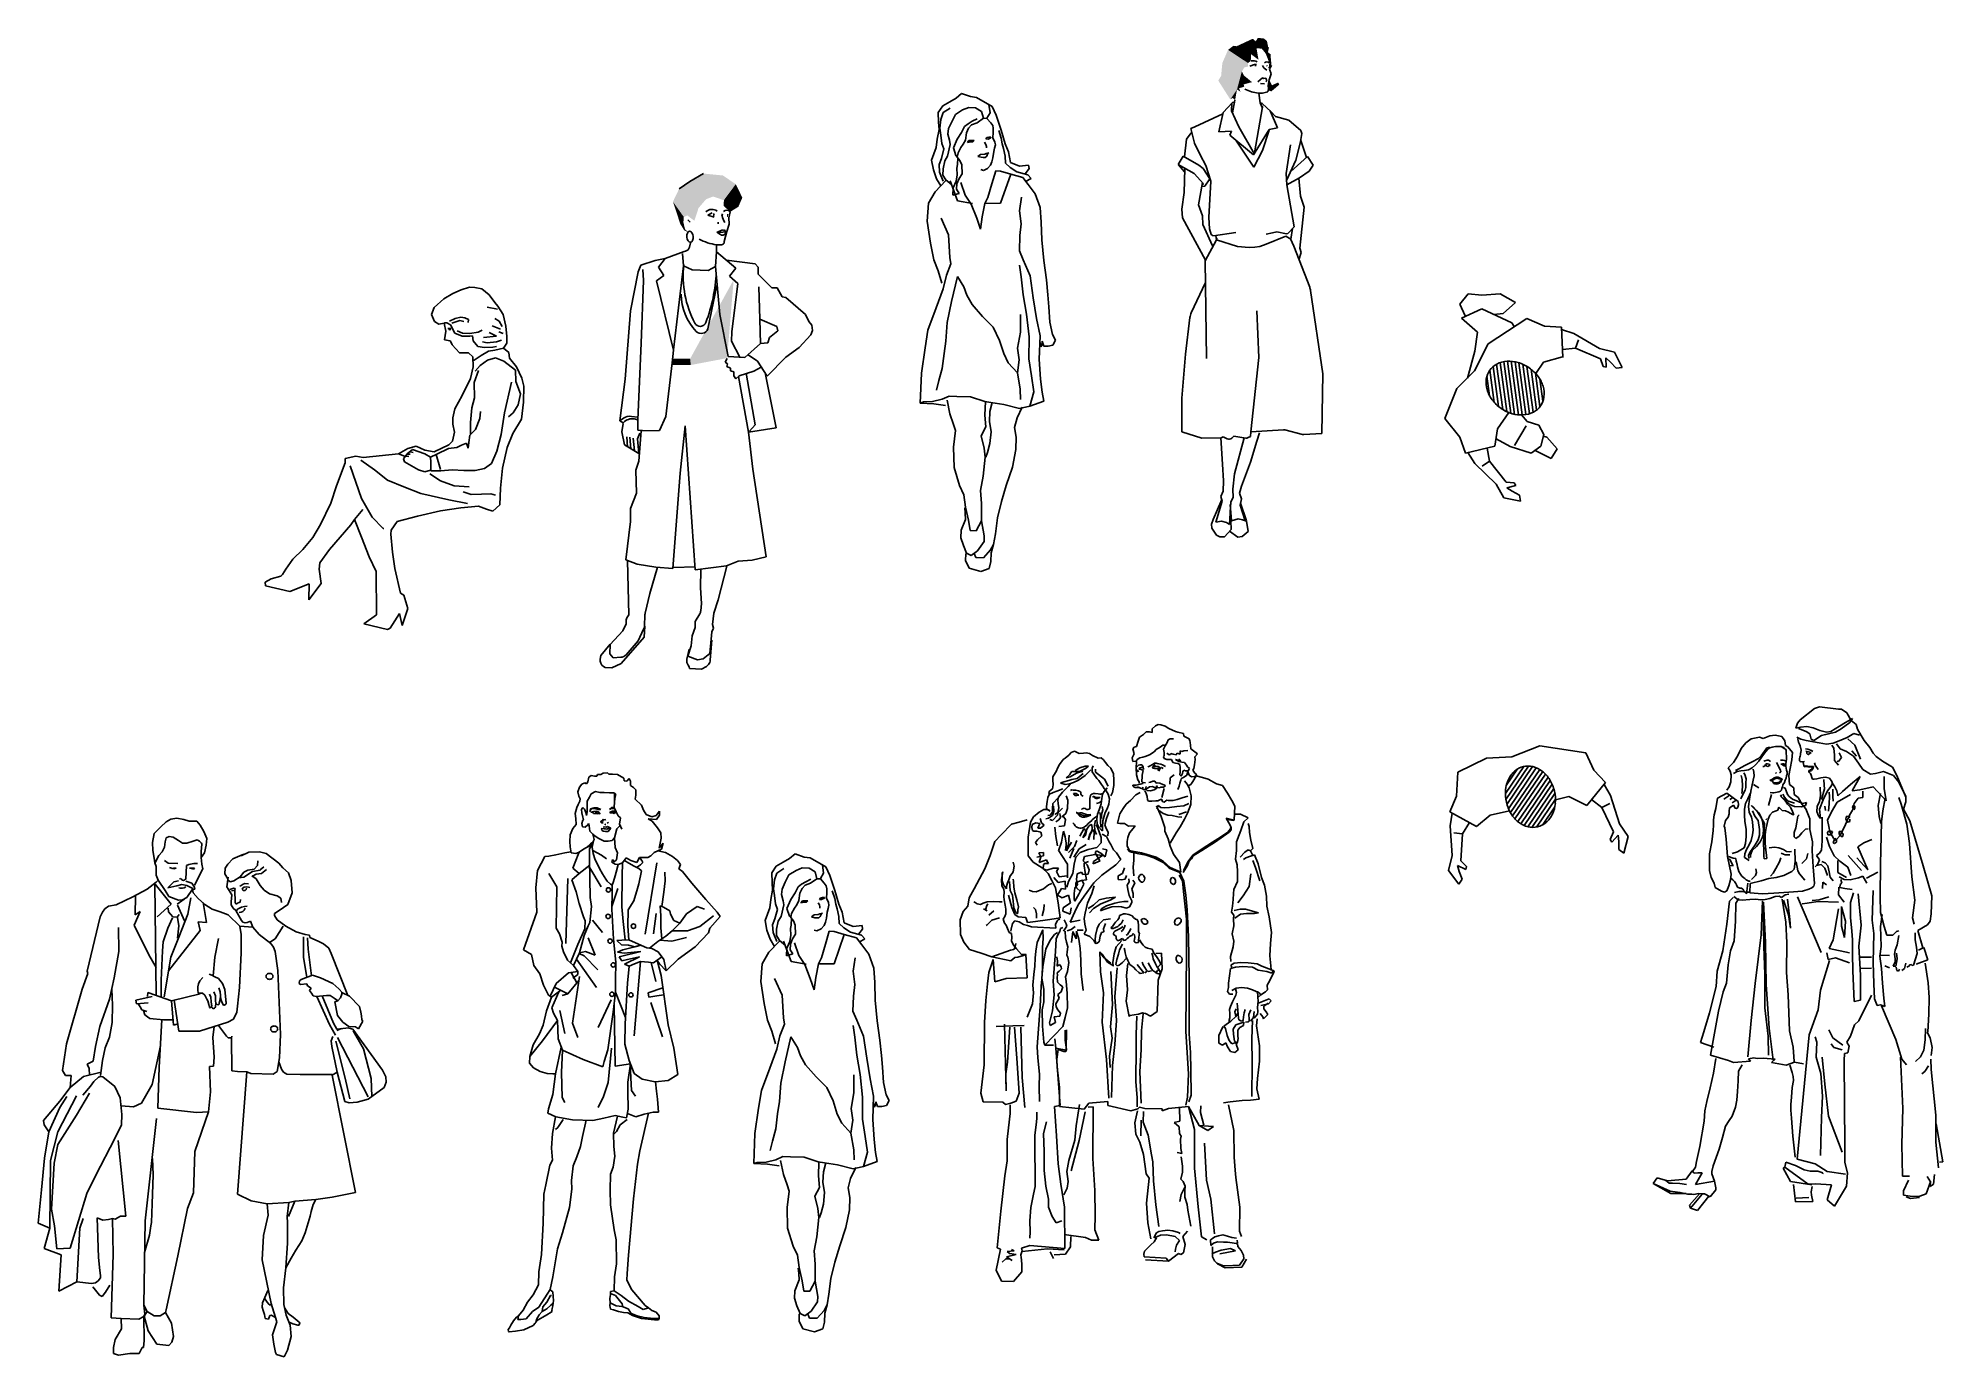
# Model space of a CAD drawing. Extents: x 116 to 135, y 123.1 to 129.1.
# Drawn here: x 116 to 122.39, y 123.12 to 127.55 of the extents above; entities that cross this region are included whole.
import ezdxf

# ---------------------------------------------------------------- set-up
doc = ezdxf.new("R2010")
doc.units = 0
doc.layers.get('0').update_dxf_attribs({"linetype": 'CONTINUOUS'})

msp = doc.modelspace()

# ---------------------------------------------------------------- linework, layer by layer
for p, q in [((120.1243, 127.5033), (120.128, 127.5186)), ((120.1356, 127.4927), (120.1243, 127.5033)), ((120.0663, 127.4563), (120.082, 127.4621)), ((120.082, 127.4621), (120.0886, 127.4621)), ((120.1318, 127.4469), (120.139, 127.4589)), ((120.1372, 127.4307), (120.1326, 127.4462)), ((120.109, 127.4167), (120.0925, 127.4039)), ((120.1018, 127.3984), (120.1149, 127.3967)), ((120.1136, 127.4143), (120.109, 127.4167)), ((120.1202, 127.4162), (120.1136, 127.4143)), ((120.12, 127.4041), (120.1236, 127.4065)), ((120.1236, 127.4065), (120.1202, 127.4162)), ((120.1262, 127.3706), (120.1288, 127.3804)), ((120.1279, 127.3917), (120.1314, 127.4103)), ((120.1288, 127.3804), (120.1279, 127.3917)), ((120.1314, 127.4103), (120.1372, 127.4307)), ((119.0204, 127.3009), (119.0351, 127.3234)), ((119.0351, 127.3234), (119.0586, 127.3363)), ((119.0365, 127.3003), (119.0601, 127.3155)), ((119.0586, 127.3363), (119.0798, 127.3493)), ((119.1013, 127.3093), (119.0777, 127.2941)), ((119.0798, 127.3493), (119.0987, 127.3643)), ((119.0987, 127.3643), (119.1282, 127.3539)), ((119.1224, 127.3177), (119.1013, 127.3093)), ((119.1454, 127.3168), (119.1224, 127.3177)), ((119.1282, 127.3539), (119.149, 127.3512)), ((119.1656, 127.3045), (119.1454, 127.3168)), ((119.149, 127.3512), (119.2012, 127.3208)), ((119.194, 127.2997), (119.19, 127.3279)), ((119.2012, 127.3208), (119.2146, 127.2922)), ((119.9762, 127.3005), (120.0074, 127.3345)), ((120.0051, 127.3062), (120.0055, 127.3324)), ((120.0074, 127.3345), (120.016, 127.3356)), ((120.0081, 127.2994), (120.0161, 127.3416)), ((120.1091, 127.3197), (120.0822, 127.1655)), ((120.0946, 127.3657), (120.109, 127.3661)), ((120.1008, 127.3332), (120.0967, 127.3655)), ((120.1003, 127.3334), (120.1075, 127.3309)), ((120.1091, 127.3149), (120.1008, 127.3332)), ((120.103, 127.3265), (120.1091, 127.3197)), ((120.1075, 127.3309), (120.1382, 127.3029)), ((120.109, 127.3661), (120.1262, 127.3706)), ((119.0214, 127.2686), (119.0204, 127.3009)), ((119.0228, 127.2433), (119.0214, 127.2686)), ((119.0252, 127.2478), (119.0287, 127.2776)), ((119.0289, 127.2246), (119.0252, 127.2478)), ((119.0287, 127.2776), (119.0365, 127.3003)), ((119.0551, 127.2466), (119.0521, 127.2283)), ((119.0652, 127.2692), (119.0551, 127.2466)), ((119.0777, 127.2941), (119.0652, 127.2692)), ((119.0984, 127.2334), (119.1084, 127.2537)), ((119.1084, 127.2537), (119.1202, 127.2625)), ((119.122, 127.2486), (119.1145, 127.2328)), ((119.1202, 127.2625), (119.1344, 127.2712)), ((119.1316, 127.2597), (119.122, 127.2486)), ((119.1503, 127.2659), (119.1316, 127.2597)), ((119.1344, 127.2712), (119.1508, 127.2797)), ((119.1716, 127.2812), (119.1503, 127.2659)), ((119.1716, 127.2812), (119.1656, 127.3045)), ((119.1831, 127.2808), (119.1716, 127.2812)), ((119.1831, 127.2818), (119.194, 127.2997)), ((119.1964, 127.2664), (119.1831, 127.2808)), ((119.2029, 127.257), (119.1964, 127.2664)), ((119.2048, 127.2477), (119.2029, 127.257)), ((119.2043, 127.2339), (119.2048, 127.2477)), ((119.2146, 127.2922), (119.2311, 127.2417)), ((119.8682, 127.2468), (119.8818, 127.2525)), ((119.88, 127.1972), (119.8682, 127.2468)), ((119.8818, 127.2525), (119.9754, 127.2966)), ((119.9625, 127.2358), (119.9762, 127.3005)), ((120.0288, 127.252), (120.0051, 127.3062)), ((120.0814, 127.1607), (120.0288, 127.252)), ((120.1587, 127.2487), (120.1312, 127.2433)), ((120.1341, 127.3067), (120.1587, 127.2487)), ((120.1518, 127.2876), (120.1382, 127.3029)), ((120.1966, 127.2744), (120.1518, 127.2876)), ((120.2376, 127.2403), (120.1966, 127.2744)), ((118.998, 127.1406), (119.0135, 127.1837)), ((119.0135, 127.1837), (119.0169, 127.2112)), ((119.0169, 127.2112), (119.0228, 127.2433)), ((119.0325, 127.1968), (119.0289, 127.2246)), ((119.0386, 127.1782), (119.0325, 127.1968)), ((119.06, 127.1934), (119.0515, 127.1546)), ((119.0521, 127.2283), (119.0582, 127.2073)), ((119.0582, 127.2073), (119.06, 127.1934)), ((119.071, 127.1815), (119.0837, 127.2109)), ((119.0792, 127.1559), (119.071, 127.1815)), ((119.0837, 127.2109), (119.0984, 127.2334)), ((119.0964, 127.1828), (119.0865, 127.1648)), ((119.1037, 127.1941), (119.0964, 127.1828)), ((119.1112, 127.2076), (119.1037, 127.1941)), ((119.1145, 127.2328), (119.1112, 127.2076)), ((119.1178, 127.2004), (119.1227, 127.2071)), ((119.1294, 127.2023), (119.1178, 127.2004)), ((119.1227, 127.2071), (119.1342, 127.2067)), ((119.1363, 127.202), (119.1294, 127.2023)), ((119.1342, 127.2067), (119.1411, 127.2064)), ((119.1411, 127.2064), (119.1363, 127.202)), ((119.1754, 127.2005), (119.1797, 127.1934)), ((119.1797, 127.1934), (119.1817, 127.1864)), ((119.1829, 127.2163), (119.1804, 127.2118)), ((119.1873, 127.2115), (119.1804, 127.2118)), ((119.1817, 127.1864), (119.1816, 127.1818)), ((119.1829, 127.2163), (119.1899, 127.2183)), ((119.1967, 127.2158), (119.1873, 127.2115)), ((119.1899, 127.2183), (119.1968, 127.2181)), ((119.1968, 127.2181), (119.1967, 127.2158)), ((119.2036, 127.2155), (119.2043, 127.2339)), ((119.21, 127.2014), (119.2036, 127.2155)), ((119.2091, 127.1807), (119.2119, 127.1922)), ((119.2119, 127.1922), (119.21, 127.2014)), ((119.223, 127.2401), (119.2312, 127.2144)), ((119.2311, 127.2417), (119.2449, 127.1954)), ((119.2312, 127.2144), (119.2351, 127.1959)), ((119.2351, 127.1959), (119.239, 127.1796)), ((119.2449, 127.1954), (119.2559, 127.1686)), ((119.8539, 127.2116), (119.8471, 127.1513)), ((119.8689, 127.2329), (119.8539, 127.2116)), ((119.8989, 127.1589), (119.88, 127.1972)), ((120.0051, 127.2375), (119.9625, 127.2358)), ((119.9993, 127.2246), (120.0051, 127.2375)), ((120.078, 127.1587), (119.9993, 127.2246)), ((120.0192, 127.2079), (120.0793, 127.1175)), ((120.1312, 127.2433), (120.078, 127.1587)), ((120.1085, 127.173), (120.1312, 127.2412)), ((120.1884, 127.0959), (120.2029, 127.1923)), ((120.2206, 127.1401), (120.237, 127.2063)), ((120.2347, 127.197), (120.241, 127.2297)), ((120.237, 127.2063), (120.2562, 127.1498)), ((120.241, 127.2297), (120.2376, 127.2403)), ((119.0037, 127.1081), (118.998, 127.1406)), ((119.0228, 127.1258), (119.0305, 127.1462)), ((119.0241, 127.1004), (119.0228, 127.1258)), ((119.0305, 127.1462), (119.0386, 127.1782)), ((119.0417, 127.1389), (119.0361, 127.1115)), ((119.0515, 127.1546), (119.0417, 127.1389)), ((119.0859, 127.1487), (119.0792, 127.1559)), ((119.0822, 127.1143), (119.085, 127.1257)), ((119.0865, 127.1648), (119.0836, 127.1511)), ((119.0836, 127.1511), (119.0924, 127.1392)), ((119.085, 127.1257), (119.0859, 127.1487)), ((119.0924, 127.1392), (119.0988, 127.1252)), ((119.0988, 127.1252), (119.0999, 127.0952)), ((119.1528, 127.153), (119.1623, 127.1595)), ((119.1642, 127.1503), (119.1528, 127.153)), ((119.1623, 127.1595), (119.1762, 127.1613)), ((119.1711, 127.15), (119.1642, 127.1503)), ((119.178, 127.1497), (119.1711, 127.15)), ((119.1762, 127.1613), (119.1808, 127.1634)), ((119.1828, 127.1541), (119.178, 127.1497)), ((119.1808, 127.1634), (119.1901, 127.1654)), ((119.1854, 127.1609), (119.1828, 127.1541)), ((119.1901, 127.1654), (119.1854, 127.1609)), ((119.1858, 127.1126), (119.1954, 127.1237)), ((119.1954, 127.1237), (119.2005, 127.135)), ((119.2005, 127.135), (119.2033, 127.1487)), ((119.2033, 127.1487), (119.2064, 127.1693)), ((119.2064, 127.1693), (119.2091, 127.1807)), ((119.239, 127.1796), (119.245, 127.154)), ((119.245, 127.154), (119.2464, 127.1309)), ((119.2464, 127.1309), (119.2619, 127.1165)), ((119.2559, 127.1686), (119.2628, 127.1329)), ((119.2628, 127.1329), (119.2931, 127.1209)), ((119.2931, 127.1209), (119.3234, 127.1241)), ((119.3234, 127.1241), (119.3248, 127.1121)), ((119.8425, 127.1538), (119.8255, 127.1257)), ((119.8255, 127.1257), (119.8791, 127.096)), ((119.8262, 127.1255), (119.8468, 127.1014)), ((119.8944, 127.124), (119.8425, 127.1538)), ((119.9096, 127.1121), (119.8944, 127.124)), ((119.918, 127.1228), (119.8989, 127.1589)), ((119.9357, 127.0706), (119.918, 127.1228)), ((120.0793, 127.1175), (120.1085, 127.173)), ((120.1895, 127.0727), (120.2206, 127.1401)), ((120.2595, 127.1527), (120.2035, 127.1031)), ((120.2789, 127.1241), (120.2595, 127.1527)), ((120.2654, 127.1038), (120.2789, 127.1241)), ((118.1865, 127.069), (118.1505, 127.0448)), ((118.2326, 127.0956), (118.1865, 127.069)), ((119.014, 127.0778), (119.0037, 127.1081)), ((119.046, 127.0719), (119.01, 127.0342)), ((119.0292, 127.0542), (119.014, 127.0778)), ((119.0367, 127.07), (119.0241, 127.1004)), ((119.0361, 127.1115), (119.0353, 127.0908)), ((119.0353, 127.0908), (119.0461, 127.0742)), ((119.0461, 127.0742), (119.0662, 127.0573)), ((119.0598, 127.0714), (119.0848, 127.0037)), ((119.0704, 127.048), (119.0805, 127.0706)), ((119.0805, 127.0706), (119.0836, 127.0912)), ((119.0825, 127.0613), (119.0817, 127.0429)), ((119.0836, 127.0912), (119.0822, 127.1143)), ((119.0901, 127.0794), (119.0825, 127.0613)), ((119.0999, 127.0952), (119.0901, 127.0794)), ((119.1109, 127.0234), (119.0964, 127.0654)), ((119.1626, 127.1089), (119.1717, 127.1062)), ((119.1717, 127.1062), (119.1858, 127.1126)), ((119.1999, 127.0614), (119.1866, 127.0158)), ((119.2131, 127.1046), (119.1999, 127.0614)), ((119.2292, 127.104), (119.2131, 127.1046)), ((119.2633, 127.0934), (119.2292, 127.104)), ((119.2633, 127.0934), (119.2296, 126.9957)), ((119.2619, 127.1165), (119.2844, 127.1018)), ((119.3044, 127.0826), (119.2633, 127.0934)), ((119.2844, 127.1018), (119.3208, 127.0912)), ((119.3219, 127.0589), (119.3044, 127.0826)), ((119.3248, 127.1121), (119.3125, 127.0957)), ((119.3319, 127.0793), (119.313, 127.0685)), ((119.3208, 127.0912), (119.3319, 127.0793)), ((119.346, 127.0281), (119.3219, 127.0589)), ((119.8482, 127.1111), (119.8454, 127.0316)), ((119.8791, 127.096), (119.9105, 127.0617)), ((119.8938, 126.991), (119.907, 127.0656)), ((119.9045, 127.0519), (119.9145, 127.0535)), ((119.9105, 127.0617), (119.9056, 127.0577)), ((119.9315, 127.0783), (119.9096, 127.1121)), ((119.9145, 127.0535), (119.9315, 127.0783)), ((119.9285, 126.9485), (119.9357, 127.0706)), ((120.1902, 127.0583), (120.1884, 127.0959)), ((120.1898, 127.0581), (120.2326, 127.0809)), ((120.2149, 126.917), (120.1902, 127.0583)), ((120.2305, 127.0802), (120.236, 127.0194)), ((120.2326, 127.0809), (120.2654, 127.1038)), ((118.9878, 126.9959), (118.9832, 126.9362)), ((119.01, 127.0342), (118.9878, 126.9959)), ((119.0694, 127.0227), (119.0704, 127.048)), ((119.0904, 127.0288), (119.0694, 127.0227)), ((119.0817, 127.0429), (119.0904, 127.0288)), ((119.0848, 127.0037), (119.1351, 126.9948)), ((119.1305, 126.9927), (119.1109, 127.0234)), ((119.1494, 126.9459), (119.1305, 126.9927)), ((119.1766, 126.9955), (119.1679, 126.9498)), ((119.1866, 127.0158), (119.1766, 126.9955)), ((119.2296, 126.9957), (119.1766, 126.9955)), ((119.2995, 127.016), (119.2931, 126.9702)), ((119.3626, 126.9814), (119.346, 127.0281)), ((119.8454, 127.0316), (119.8379, 126.9759)), ((119.907, 126.9539), (119.8938, 126.991)), ((120.236, 127.0194), (120.2487, 126.9833)), ((118.1795, 126.9404), (118.1874, 126.9325)), ((118.2467, 126.9554), (118.2613, 126.9641)), ((118.2679, 126.9493), (118.2467, 126.9554)), ((118.2814, 126.9325), (118.2814, 126.9263)), ((118.2963, 126.9604), (118.294, 126.9536)), ((118.3187, 126.9259), (118.3106, 126.9016)), ((118.3216, 126.967), (118.3171, 126.9474)), ((118.3171, 126.9474), (118.3187, 126.9259)), ((118.9832, 126.9362), (118.9941, 126.8621)), ((119.0551, 126.8897), (119.0296, 126.9459)), ((119.1617, 126.9086), (119.1494, 126.9459)), ((119.1679, 126.9498), (119.1617, 126.9086)), ((119.2931, 126.9702), (119.2983, 126.9263)), ((119.2983, 126.9263), (119.2945, 126.8873)), ((119.3653, 126.9329), (119.3626, 126.9814)), ((119.3676, 126.8729), (119.3653, 126.9329)), ((119.8379, 126.9759), (119.8405, 126.9474)), ((119.8405, 126.9474), (119.9172, 126.8051)), ((119.9084, 126.9249), (119.907, 126.9539)), ((119.931, 126.9103), (119.9285, 126.9485)), ((120.2487, 126.9833), (120.2344, 126.8454)), ((118.1849, 126.8484), (118.1894, 126.8678)), ((118.2868, 126.8983), (118.2772, 126.8987)), ((118.2772, 126.8987), (118.2896, 126.8906)), ((118.279, 126.8987), (118.2955, 126.9063)), ((118.3066, 126.8995), (118.2868, 126.8983)), ((118.2955, 126.9063), (118.2978, 126.904)), ((118.2978, 126.904), (118.303, 126.907)), ((118.302, 126.8674), (118.3019, 126.8661)), ((118.3106, 126.9016), (118.302, 126.8674)), ((118.303, 126.907), (118.306, 126.8995)), ((118.9941, 126.8621), (119.0058, 126.8064)), ((119.059, 126.8135), (119.0551, 126.8897)), ((119.2945, 126.8873), (119.2925, 126.8367)), ((119.3741, 126.8036), (119.3676, 126.8729)), ((119.9406, 126.8525), (119.9084, 126.9249)), ((119.9546, 126.8732), (119.9157, 126.8024)), ((119.9367, 126.8912), (119.931, 126.9103)), ((119.9433, 126.8869), (119.9367, 126.8912)), ((120.0193, 126.8983), (119.9442, 126.8863)), ((119.9546, 126.8732), (119.9515, 126.8874)), ((120.0248, 126.8509), (119.9546, 126.8732)), ((119.9572, 126.878), (119.9565, 126.8784)), ((120.1871, 126.8857), (120.1209, 126.8582)), ((120.1418, 126.897), (120.1212, 126.8924)), ((120.1568, 126.9005), (120.1418, 126.897)), ((120.1891, 126.8931), (120.1568, 126.9005)), ((120.2042, 126.8751), (120.1871, 126.8857)), ((120.1942, 126.8944), (120.1891, 126.8931)), ((120.2149, 126.917), (120.1942, 126.8944)), ((120.2139, 126.8519), (120.2028, 126.876)), ((120.2042, 126.8751), (120.2098, 126.9114)), ((118.0704, 126.8039), (118.0214, 126.7884)), ((118.1036, 126.8104), (118.0704, 126.8039)), ((118.0813, 126.7808), (118.1036, 126.8104)), ((118.1036, 126.8104), (118.1676, 126.834)), ((118.1655, 126.7861), (118.1613, 126.8268)), ((118.1676, 126.834), (118.172, 126.8351)), ((118.2759, 126.8329), (118.2725, 126.784)), ((118.292, 126.8564), (118.2759, 126.856)), ((118.2759, 126.856), (118.2761, 126.8325)), ((118.2759, 126.8329), (118.3401, 126.7778)), ((118.3092, 126.8043), (118.405, 126.7927)), ((119.0058, 126.8064), (119.0204, 126.769)), ((119.0628, 126.7927), (119.059, 126.8135)), ((119.2925, 126.8367), (119.3051, 126.8063)), ((119.3051, 126.8063), (119.3284, 126.7524)), ((119.3831, 126.7388), (119.3741, 126.8036)), ((119.9157, 126.8024), (119.9204, 126.4752)), ((120.0634, 126.847), (120.0248, 126.8509)), ((120.0826, 126.8483), (120.0634, 126.847)), ((120.0992, 126.8513), (120.0826, 126.8483)), ((120.1209, 126.8582), (120.0992, 126.8513)), ((120.267, 126.7143), (120.2139, 126.8519)), ((120.2388, 126.8306), (120.231, 126.8056)), ((120.2344, 126.8454), (120.2388, 126.8306)), ((118.0125, 126.7653), (117.9872, 126.6347)), ((118.0214, 126.7884), (118.0125, 126.7653)), ((118.0234, 126.5266), (118.0303, 126.7364)), ((118.0303, 126.7364), (118.028, 126.7733)), ((118.074, 126.7353), (118.0994, 126.7533)), ((118.1317, 126.5023), (118.074, 126.7353)), ((118.0994, 126.7533), (118.0813, 126.7808)), ((118.1655, 126.7861), (118.131, 126.5034)), ((118.1943, 126.7727), (118.1655, 126.7861)), ((118.2481, 126.7701), (118.1943, 126.7727)), ((118.2725, 126.784), (118.2481, 126.7701)), ((118.2865, 126.6225), (118.2725, 126.784)), ((118.3401, 126.7778), (118.319, 126.7511)), ((118.319, 126.7511), (118.3476, 126.7264)), ((118.405, 126.7927), (118.4158, 126.7811)), ((118.4158, 126.7811), (118.4156, 126.7574)), ((118.4156, 126.7574), (118.4614, 126.7124)), ((119.0204, 126.769), (119.0326, 126.7271)), ((119.0365, 126.7085), (119.0475, 126.7541)), ((119.0475, 126.7541), (119.0628, 126.7927)), ((119.0842, 126.7504), (119.0648, 126.6659)), ((119.1059, 126.715), (119.0842, 126.7504)), ((119.2929, 126.7883), (119.2983, 126.749)), ((119.2983, 126.749), (119.3052, 126.6888)), ((119.3284, 126.7524), (119.3393, 126.6783)), ((119.388, 126.6879), (119.3831, 126.7388)), ((117.3601, 126.6755), (117.3276, 126.6454)), ((117.3912, 126.6932), (117.3601, 126.6755)), ((117.4188, 126.7058), (117.3912, 126.6932)), ((117.4471, 126.7147), (117.4188, 126.7058)), ((117.4646, 126.713), (117.4471, 126.7147)), ((117.4879, 126.7085), (117.4646, 126.713)), ((117.5128, 126.6883), (117.4879, 126.7085)), ((117.5312, 126.663), (117.5128, 126.6883)), ((118.2469, 126.5744), (118.277, 126.7202)), ((118.3476, 126.7264), (118.3267, 126.5645)), ((118.4216, 126.6072), (118.4177, 126.7156)), ((118.4614, 126.7124), (118.4797, 126.712)), ((118.4797, 126.712), (118.4963, 126.6818)), ((118.4963, 126.6818), (118.5085, 126.6797)), ((118.5085, 126.6797), (118.5747, 126.6219)), ((119.0133, 126.6449), (119.0365, 126.7085)), ((119.0326, 126.7271), (119.0326, 126.7271)), ((119.1163, 126.687), (119.1059, 126.715)), ((119.1335, 126.6564), (119.1163, 126.687)), ((119.3052, 126.6888), (119.3165, 126.6239)), ((119.3393, 126.6783), (119.3504, 126.6088)), ((119.3911, 126.6487), (119.388, 126.6879)), ((119.9168, 126.7301), (119.8697, 126.6284)), ((120.3113, 126.4235), (120.2701, 126.7025)), ((120.7705, 126.6571), (120.7994, 126.692)), ((120.7994, 126.692), (120.8448, 126.6871)), ((120.8448, 126.6871), (120.9061, 126.6918)), ((120.9061, 126.6918), (120.9574, 126.6623)), ((117.3276, 126.6454), (117.319, 126.6221)), ((117.319, 126.6221), (117.3287, 126.5989)), ((117.3799, 126.6001), (117.398, 126.6086)), ((117.398, 126.6086), (117.4174, 126.613)), ((117.4174, 126.613), (117.4312, 126.6109)), ((117.4312, 126.6109), (117.4431, 126.6054)), ((117.5404, 126.6401), (117.5064, 126.6475)), ((117.5422, 126.6507), (117.5312, 126.663)), ((117.5463, 126.6002), (117.5316, 126.6091)), ((117.5591, 126.6225), (117.5422, 126.6507)), ((117.5689, 126.5833), (117.5591, 126.6225)), ((117.9872, 126.6347), (117.9697, 126.4055)), ((118.3146, 126.4816), (118.2865, 126.6225)), ((118.4787, 126.5821), (118.4216, 126.6072)), ((118.4216, 126.6072), (118.4235, 126.5243)), ((118.5747, 126.6219), (118.5858, 126.5987)), ((118.9851, 126.57), (119.0133, 126.6449)), ((119.0648, 126.6659), (119.0505, 126.5951)), ((119.1688, 126.6158), (119.1335, 126.6564)), ((119.2042, 126.5799), (119.1688, 126.6158)), ((119.2957, 126.6224), (119.2957, 126.5626)), ((119.3165, 126.6239), (119.325, 126.5476)), ((119.3504, 126.6088), (119.362, 126.5508)), ((119.3946, 126.5965), (119.3911, 126.6487)), ((119.865, 126.6119), (119.8501, 126.4889)), ((120.0966, 126.4778), (120.0896, 126.6352)), ((120.7886, 126.6176), (120.7705, 126.6571)), ((120.8454, 126.6417), (120.7768, 126.6106)), ((120.7768, 126.6106), (120.8305, 126.5632)), ((120.9452, 126.5947), (120.8454, 126.6417)), ((120.8657, 126.5238), (120.9958, 126.6095)), ((120.9168, 126.6258), (120.8854, 126.6229)), ((120.9574, 126.6623), (120.9168, 126.6258)), ((120.9958, 126.6095), (121.0551, 126.5835)), ((117.3287, 126.5989), (117.3439, 126.5901)), ((117.3439, 126.5901), (117.3613, 126.5935)), ((117.3613, 126.5935), (117.3677, 126.5669)), ((117.3622, 126.594), (117.3709, 126.5941)), ((117.3677, 126.5669), (117.3622, 126.5371)), ((117.3709, 126.5941), (117.3833, 126.5876)), ((117.3734, 126.5754), (117.384, 126.5754)), ((117.3799, 126.5701), (117.3776, 126.5722)), ((117.384, 126.5754), (117.3799, 126.5701)), ((117.3833, 126.5876), (117.3974, 126.5601)), ((117.3872, 126.5937), (117.4142, 126.6022)), ((117.3974, 126.5601), (117.4222, 126.5494)), ((117.4056, 126.568), (117.4227, 126.5593)), ((117.4142, 126.6022), (117.428, 126.599)), ((117.4222, 126.5494), (117.4477, 126.5496)), ((117.4227, 126.5593), (117.4475, 126.5582)), ((117.4431, 126.6054), (117.442, 126.5958)), ((117.4475, 126.5582), (117.4753, 126.5636)), ((117.4477, 126.5496), (117.4564, 126.5504)), ((117.4564, 126.5504), (117.4594, 126.5344)), ((117.4753, 126.5636), (117.4892, 126.5701)), ((117.4931, 126.5455), (117.5375, 126.5499)), ((117.5375, 126.5499), (117.5123, 126.5618)), ((117.5508, 126.5736), (117.5227, 126.5839)), ((117.5596, 126.5588), (117.5449, 126.5647)), ((117.5567, 126.5825), (117.5463, 126.6002)), ((117.5721, 126.5484), (117.5689, 126.5833)), ((117.5723, 126.5258), (117.5721, 126.5484)), ((118.3267, 126.5645), (118.3259, 126.5332)), ((118.4478, 126.5272), (118.4536, 126.5452)), ((118.4536, 126.5452), (118.4814, 126.568)), ((118.4814, 126.568), (118.4787, 126.5821)), ((118.5924, 126.5537), (118.5536, 126.512)), ((118.5858, 126.5987), (118.5962, 126.5868)), ((118.5983, 126.5684), (118.5924, 126.5537)), ((118.5962, 126.5868), (118.5983, 126.5684)), ((118.9759, 126.5105), (118.9851, 126.57)), ((119.0505, 126.5951), (119.0458, 126.5331)), ((119.2255, 126.5354), (119.2042, 126.5799)), ((119.2957, 126.5626), (119.2867, 126.5099)), ((119.325, 126.5476), (119.3245, 126.4739)), ((119.362, 126.5508), (119.3589, 126.4726)), ((119.4035, 126.5552), (119.3946, 126.5965)), ((119.414, 126.5364), (119.4035, 126.5552)), ((120.8305, 126.5632), (120.8214, 126.4995)), ((120.9538, 126.5818), (120.9452, 126.5947)), ((121.0551, 126.5835), (121.1122, 126.5796)), ((121.1122, 126.5796), (121.1163, 126.4781)), ((121.1125, 126.5715), (121.1538, 126.5587)), ((121.1538, 126.5587), (121.2397, 126.5077)), ((117.3622, 126.5371), (117.3812, 126.5343)), ((117.3812, 126.5343), (117.3882, 126.5215)), ((117.3882, 126.5215), (117.3882, 126.5201)), ((117.3882, 126.5201), (117.4132, 126.4933)), ((117.4132, 126.4933), (117.443, 126.4935)), ((117.443, 126.4935), (117.4577, 126.4798)), ((117.4577, 126.4798), (117.4594, 126.4471)), ((117.4857, 126.4849), (117.4591, 126.4672)), ((117.4594, 126.5344), (117.4741, 126.5149)), ((117.4741, 126.5149), (117.4974, 126.5121)), ((117.5109, 126.4997), (117.4857, 126.4849)), ((117.4902, 126.5307), (117.5064, 126.5278)), ((117.4974, 126.5121), (117.5251, 126.5124)), ((117.5064, 126.5278), (117.5375, 126.5307)), ((117.5316, 126.5027), (117.5109, 126.4997)), ((117.5251, 126.5124), (117.5367, 126.5154)), ((117.5607, 126.509), (117.5316, 126.5027)), ((117.5375, 126.5307), (117.5537, 126.5366)), ((117.5607, 126.509), (117.5723, 126.5258)), ((117.5783, 126.4946), (117.5607, 126.509)), ((117.5814, 126.4757), (117.5783, 126.4946)), ((118.012, 126.2691), (118.0234, 126.5266)), ((118.127, 126.4599), (118.1317, 126.5023)), ((118.3712, 126.4782), (118.3146, 126.4816)), ((118.3259, 126.5332), (118.3544, 126.4792)), ((118.3712, 126.4782), (118.4235, 126.5245)), ((118.413, 126.4656), (118.3816, 126.4874)), ((118.4235, 126.5245), (118.4478, 126.5272)), ((118.5087, 126.4796), (118.4454, 126.4156)), ((118.5536, 126.512), (118.5087, 126.4796)), ((118.9634, 126.4258), (118.9759, 126.5105)), ((119.0396, 126.4919), (119.0331, 126.4415)), ((119.0458, 126.5331), (119.0396, 126.4919)), ((119.2399, 126.491), (119.2255, 126.5354)), ((119.2549, 126.4605), (119.2399, 126.491)), ((119.2867, 126.5099), (119.2921, 126.4706)), ((119.3618, 126.5283), (119.3641, 126.5144)), ((119.3641, 126.5144), (119.3676, 126.5195)), ((119.3676, 126.5195), (119.3694, 126.5324)), ((119.3694, 126.5324), (119.3748, 126.516)), ((119.3748, 126.516), (119.389, 126.5166)), ((119.389, 126.5166), (119.4053, 126.5197)), ((119.4053, 126.5197), (119.414, 126.5364)), ((119.8501, 126.4889), (119.838, 126.3416)), ((120.07, 126.2289), (120.0966, 126.4778)), ((120.8214, 126.4995), (120.7963, 126.409)), ((120.8207, 126.4333), (120.8657, 126.5238)), ((121.052, 126.462), (121.1162, 126.4802)), ((121.1591, 126.509), (121.1152, 126.5052)), ((121.1591, 126.509), (121.1694, 126.5369)), ((121.2428, 126.4741), (121.1591, 126.509)), ((121.2397, 126.5077), (121.2903, 126.4955)), ((121.2903, 126.4955), (121.3163, 126.4445)), ((117.4594, 126.4471), (117.4495, 126.407)), ((117.4627, 126.394), (117.4769, 126.4349)), ((117.4653, 126.4319), (117.4819, 126.4516)), ((117.4819, 126.4516), (117.5065, 126.4693)), ((117.5065, 126.4693), (117.5334, 126.4768)), ((117.5334, 126.4768), (117.5618, 126.4661)), ((117.5618, 126.4661), (117.6013, 126.4358)), ((117.6049, 126.4468), (117.5814, 126.4757)), ((117.6013, 126.4358), (117.6016, 126.398)), ((117.6219, 126.4091), (117.6049, 126.4468)), ((118.1055, 126.2799), (118.127, 126.4599)), ((118.311, 126.4751), (118.3044, 126.4629)), ((118.3044, 126.4629), (118.3128, 126.457)), ((118.3128, 126.457), (118.3101, 126.4475)), ((118.3101, 126.4475), (118.3225, 126.4426)), ((118.3225, 126.4426), (118.3233, 126.433)), ((118.3233, 126.433), (118.3335, 126.4295)), ((118.3335, 126.4295), (118.3342, 126.4161)), ((118.3342, 126.4161), (118.3411, 126.4068)), ((118.3411, 126.4068), (118.3518, 126.4165)), ((118.3833, 126.2269), (118.3501, 126.4143)), ((118.3518, 126.4165), (118.4006, 126.4319)), ((118.3754, 126.4249), (118.4052, 126.2525)), ((118.4006, 126.4319), (118.4255, 126.4452)), ((118.4454, 126.4156), (118.413, 126.4656)), ((118.4404, 126.4205), (118.4761, 126.242)), ((118.9594, 126.3246), (118.9634, 126.4258)), ((118.9634, 126.4258), (118.9634, 126.4258)), ((119.0331, 126.4415), (119.0223, 126.4005)), ((119.2858, 126.4271), (119.2549, 126.4605)), ((119.2921, 126.4706), (119.2858, 126.4271)), ((119.2858, 126.4271), (119.2951, 126.3715)), ((119.3245, 126.4739), (119.3337, 126.416)), ((119.3337, 126.416), (119.3409, 126.3628)), ((119.3589, 126.4726), (119.3633, 126.4057)), ((120.3082, 126.2233), (120.3113, 126.4235)), ((120.7606, 126.3734), (120.8207, 126.4333)), ((120.8619, 126.4159), (120.8709, 126.3493)), ((120.8718, 126.4359), (120.8865, 126.3274)), ((120.8828, 126.4478), (120.9009, 126.3136)), ((120.8944, 126.4556), (120.9149, 126.3036)), ((120.9063, 126.4608), (120.9285, 126.2962)), ((120.9185, 126.4641), (120.9418, 126.2909)), ((120.9309, 126.4656), (120.9549, 126.2872)), ((120.9435, 126.4655), (120.9678, 126.2854)), ((120.9563, 126.4639), (120.9805, 126.2851)), ((120.9694, 126.4605), (120.9929, 126.2864)), ((120.9827, 126.4554), (121.0051, 126.2894)), ((120.9963, 126.4483), (121.017, 126.2944)), ((121.0102, 126.4387), (121.0287, 126.3018)), ((121.0246, 126.4255), (121.0398, 126.313)), ((121.0259, 126.4241), (121.052, 126.462)), ((121.2518, 126.448), (121.2428, 126.4741)), ((121.2617, 126.4453), (121.2518, 126.448)), ((121.2616, 126.4766), (121.2617, 126.4453)), ((121.2771, 126.4624), (121.2616, 126.4766)), ((121.2962, 126.4423), (121.2771, 126.4624)), ((121.3163, 126.4445), (121.2962, 126.4423)), ((117.4223, 126.3508), (117.3979, 126.3054)), ((117.4495, 126.407), (117.4223, 126.3508)), ((117.4638, 126.3431), (117.4627, 126.394)), ((117.5871, 126.3957), (117.5646, 126.2922)), ((117.6016, 126.398), (117.618, 126.3559)), ((117.618, 126.3559), (117.6103, 126.3188)), ((117.6294, 126.3822), (117.6219, 126.4091)), ((117.6284, 126.3284), (117.6294, 126.3822)), ((117.9697, 126.4055), (117.951, 126.2656)), ((119.0223, 126.4005), (119.0141, 126.3686)), ((119.2951, 126.3715), (119.2961, 126.3369)), ((119.3409, 126.3628), (119.3275, 126.3149)), ((119.3633, 126.4057), (119.3685, 126.3617)), ((119.3685, 126.3617), (119.3742, 126.3315)), ((120.7204, 126.2734), (120.7606, 126.3734)), ((121.0399, 126.4053), (121.0499, 126.3314)), ((117.3979, 126.3054), (117.3909, 126.2756)), ((117.4499, 126.2593), (117.4539, 126.3088)), ((117.4539, 126.3088), (117.4638, 126.3431)), ((117.4811, 126.2734), (117.4831, 126.2967)), ((117.5646, 126.2922), (117.5528, 126.2194)), ((117.5937, 126.2924), (117.5778, 126.2792)), ((117.6103, 126.3188), (117.5937, 126.2924)), ((117.6208, 126.2708), (117.6284, 126.3284)), ((118.9711, 126.3288), (118.9594, 126.3246)), ((118.9594, 126.3246), (119.0054, 126.3228)), ((119.0011, 126.3299), (118.9711, 126.3288)), ((119.0336, 126.3379), (119.0011, 126.3299)), ((119.0054, 126.3228), (119.0443, 126.3167)), ((119.0571, 126.3485), (119.0336, 126.3379)), ((119.0443, 126.3167), (119.0443, 126.3167)), ((119.0496, 126.3349), (119.0593, 126.2885)), ((119.0824, 126.3475), (119.0571, 126.3485)), ((119.0593, 126.2885), (119.0718, 126.2535)), ((119.1283, 126.3457), (119.0824, 126.3475)), ((119.1761, 126.33), (119.1283, 126.3457)), ((119.1967, 126.3269), (119.1761, 126.33)), ((119.1766, 126.284), (119.1784, 126.3299)), ((119.1932, 126.2971), (119.1919, 126.2626)), ((119.2013, 126.3267), (119.1932, 126.2971)), ((119.2402, 126.3206), (119.1967, 126.3269)), ((119.2926, 126.3071), (119.2402, 126.3206)), ((119.2845, 126.2752), (119.302, 126.3113)), ((119.3275, 126.3149), (119.2926, 126.3071)), ((119.3742, 126.3315), (119.3275, 126.3149)), ((119.838, 126.3416), (119.8381, 126.2289)), ((120.8979, 126.2387), (120.9355, 126.2932)), ((117.3963, 126.2276), (117.39, 126.197)), ((117.3909, 126.2756), (117.3903, 126.2537)), ((117.3903, 126.2537), (117.3963, 126.2276)), ((117.4473, 126.2178), (117.4668, 126.2361)), ((117.4495, 126.2215), (117.4499, 126.2593)), ((117.4668, 126.2361), (117.4811, 126.2734)), ((117.5728, 126.1759), (117.5921, 126.2226)), ((117.5921, 126.2226), (117.6208, 126.2708)), ((117.951, 126.2656), (117.9639, 126.2743)), ((117.951, 126.2656), (117.9623, 126.2582)), ((117.9623, 126.2567), (117.9579, 126.2284)), ((117.9579, 126.2284), (117.9669, 126.1852)), ((117.9623, 126.2582), (117.9638, 126.2599)), ((117.9901, 126.2804), (118.0119, 126.2776)), ((117.9991, 126.2716), (118.012, 126.2691)), ((118.0102, 126.2052), (118.0189, 126.2237)), ((118.012, 126.2691), (118.0116, 126.234)), ((118.0116, 126.234), (118.027, 126.233)), ((118.0146, 126.1302), (118.0234, 126.232)), ((118.0234, 126.232), (118.0843, 126.2333)), ((118.0843, 126.2333), (118.1055, 126.2799)), ((118.1703, 126.2486), (118.1537, 126.0895)), ((118.204, 125.7655), (118.1703, 126.2486)), ((118.4761, 126.242), (118.3833, 126.2269)), ((118.3833, 126.2269), (118.3978, 126.1028)), ((118.4052, 126.2525), (118.3864, 126.2306)), ((119.0779, 126.2325), (119.0712, 126.1775)), ((119.0718, 126.2535), (119.0779, 126.2325)), ((119.1647, 126.2153), (119.1797, 126.2447)), ((119.1797, 126.2447), (119.1766, 126.284)), ((119.1919, 126.2626), (119.1975, 126.2279)), ((119.1975, 126.2279), (119.1936, 126.1889)), ((119.2763, 126.2432), (119.2845, 126.2752)), ((119.282, 126.2108), (119.2763, 126.2432)), ((119.8381, 126.2283), (119.9047, 126.2075)), ((120.0684, 126.2127), (120.07, 126.2289)), ((120.07, 126.2289), (120.1792, 126.2354)), ((120.0892, 126.1968), (120.0989, 126.2256)), ((120.1834, 126.235), (120.2426, 126.2199)), ((120.2468, 126.2196), (120.3082, 126.2233)), ((120.7204, 126.2734), (120.7711, 126.2109)), ((120.889, 126.1798), (120.8979, 126.2387)), ((120.9937, 126.2486), (120.955, 126.1821)), ((120.9967, 126.2629), (120.978, 126.285)), ((121.0365, 126.2505), (120.9967, 126.2629)), ((121.0534, 126.2199), (121.0365, 126.2505)), ((117.2396, 126.1725), (117.2085, 126.1548)), ((117.2368, 126.1543), (117.2549, 126.169)), ((117.2679, 126.18), (117.2396, 126.1725)), ((117.2479, 126.1611), (117.2571, 126.1591)), ((117.2549, 126.169), (117.2965, 126.1548)), ((117.2971, 126.1671), (117.2679, 126.18)), ((117.3277, 126.1608), (117.2971, 126.1671)), ((117.377, 126.1845), (117.3277, 126.1608)), ((117.3365, 126.1536), (117.3764, 126.1729)), ((117.3764, 126.1729), (117.404, 126.1753)), ((117.39, 126.197), (117.377, 126.1845)), ((117.404, 126.1753), (117.42, 126.1834)), ((117.42, 126.1834), (117.4366, 126.1901)), ((117.4366, 126.1901), (117.4426, 126.1734)), ((117.4426, 126.1734), (117.4439, 126.193)), ((117.4439, 126.193), (117.4473, 126.2178)), ((117.538, 126.1632), (117.5209, 126.1223)), ((117.5528, 126.2194), (117.538, 126.1632)), ((117.5574, 126.1059), (117.5728, 126.1759)), ((117.9669, 126.1852), (118.0145, 126.1552)), ((117.9774, 126.1773), (117.9743, 126.2118)), ((117.9884, 126.171), (117.9852, 126.2102)), ((118.0009, 126.1647), (117.9962, 126.2071)), ((118.0145, 126.1552), (118.0102, 126.2052)), ((119.0712, 126.1775), (119.0731, 126.1084)), ((119.1746, 126.1735), (119.1647, 126.2153)), ((119.1781, 126.1434), (119.1746, 126.1735)), ((119.1856, 126.1593), (119.1804, 126.1433)), ((119.1936, 126.1889), (119.1856, 126.1593)), ((119.2689, 126.11), (119.2804, 126.1694)), ((119.2804, 126.1694), (119.282, 126.2108)), ((119.9047, 126.2075), (119.9701, 126.2084)), ((119.9691, 126.2084), (119.9744, 126.1194)), ((119.9701, 126.2084), (119.9771, 126.2118)), ((119.9771, 126.2118), (119.9901, 126.2054)), ((120.0055, 126.2076), (120.0122, 126.2139)), ((120.0122, 126.2139), (120.0523, 126.2076)), ((120.0146, 126.0875), (120.0468, 126.2083)), ((120.0605, 126.2089), (120.0684, 126.2127)), ((120.0683, 126.1271), (120.0892, 126.1968)), ((120.7711, 126.2109), (120.79, 126.1569)), ((120.79, 126.1569), (120.889, 126.1798)), ((120.7979, 126.1587), (120.8212, 126.1223)), ((120.8705, 126.1303), (120.8625, 126.1737)), ((120.9403, 126.1797), (120.8929, 126.2054)), ((120.9403, 126.1797), (121.0101, 126.1569)), ((121.0101, 126.1569), (121.0424, 126.1803)), ((121.0239, 126.1655), (121.0779, 126.1388)), ((121.0424, 126.1803), (121.0534, 126.2199)), ((121.0629, 126.2103), (121.0516, 126.2136)), ((121.098, 126.1715), (121.0629, 126.2103)), ((121.0779, 126.1388), (121.098, 126.1715)), ((117.029, 126.1243), (116.9998, 126.0469)), ((117.0652, 126.1464), (117.0289, 126.1388)), ((117.0289, 126.1388), (117.029, 126.1243)), ((117.0458, 126.1142), (117.0845, 126.0047)), ((117.0892, 126.1422), (117.0652, 126.1464)), ((117.0813, 126.1334), (117.1281, 126.1011)), ((117.2085, 126.1548), (117.0892, 126.1422)), ((117.1281, 126.1011), (117.1713, 126.0665)), ((117.2085, 126.1548), (117.2287, 126.1466)), ((117.2246, 126.1375), (117.2368, 126.1543)), ((117.2283, 126.128), (117.2246, 126.1375)), ((117.2751, 126.1008), (117.2283, 126.128)), ((117.2314, 126.1466), (117.2432, 126.1452)), ((117.2387, 126.1538), (117.2479, 126.1531)), ((117.2962, 126.0944), (117.2751, 126.1008)), ((117.2962, 126.0944), (117.3158, 126.0992)), ((117.2965, 126.1548), (117.3158, 126.1435)), ((117.3162, 126.1433), (117.3365, 126.1536)), ((117.3164, 126.1265), (117.3162, 126.1433)), ((117.3166, 126.0974), (117.3164, 126.1265)), ((117.3508, 126.0977), (117.3166, 126.0974)), ((117.3348, 126.1518), (117.3493, 126.1018)), ((117.3879, 126.1009), (117.3508, 126.0977)), ((117.4272, 126.0983), (117.3879, 126.1009)), ((117.4657, 126.0986), (117.4272, 126.0983)), ((117.497, 126.1054), (117.4657, 126.0986)), ((117.5209, 126.1223), (117.497, 126.1054)), ((117.5506, 126.0389), (117.5574, 126.1059)), ((118.0055, 126.0992), (118.0146, 126.1302)), ((118.0068, 126.0222), (118.0055, 126.0992)), ((118.3978, 126.1028), (118.443, 125.8093)), ((119.0731, 126.1084), (119.0914, 126.0478)), ((119.171, 126.0792), (119.1781, 126.1434)), ((119.1804, 126.1433), (119.1781, 126.1434)), ((119.2481, 126.0486), (119.2689, 126.11)), ((119.9744, 126.1194), (119.9776, 126.0641)), ((120.0377, 126.0456), (120.0683, 126.1271)), ((120.8212, 126.1223), (120.8931, 126.053)), ((120.8705, 126.1303), (120.8463, 126.1131)), ((120.9264, 126.0589), (120.8705, 126.1303)), ((116.9998, 126.0469), (116.9806, 125.9893)), ((117.1713, 126.0665), (117.2261, 126.0443)), ((117.2261, 126.0443), (117.283, 126.0215)), ((117.313, 126.0872), (117.3489, 126.0635)), ((117.3489, 126.0635), (117.3948, 126.0471)), ((117.3948, 126.0471), (117.4451, 126.0439)), ((117.5489, 125.9829), (117.5506, 126.0389)), ((118.1537, 126.0895), (118.1288, 125.7691)), ((119.0914, 126.0478), (119.1064, 126.0173)), ((119.1622, 126.0312), (119.171, 126.0792)), ((119.1651, 125.9874), (119.1622, 126.0312)), ((119.2321, 125.994), (119.2481, 126.0486)), ((119.9776, 126.0641), (119.9771, 126.0296)), ((120.0086, 126.0359), (120.0146, 126.0875)), ((120.0102, 126.0082), (120.0086, 126.0359)), ((120.0317, 126.0225), (120.0377, 126.0456)), ((120.8931, 126.053), (120.9183, 126.0074)), ((120.9539, 126.0572), (120.9264, 126.0589)), ((120.9289, 126.0402), (120.9591, 126.0484)), ((120.9468, 126.029), (120.9289, 126.0402)), ((120.9591, 126.0484), (120.9539, 126.0572)), ((116.9806, 125.9893), (116.9462, 125.9177)), ((117.0603, 125.9339), (117.0882, 125.9677)), ((117.0845, 126.0047), (117.1199, 125.9424)), ((117.283, 126.0215), (117.3777, 126.0004)), ((117.3497, 125.9631), (117.418, 125.9738)), ((117.3777, 126.0004), (117.4404, 125.9878)), ((117.418, 125.9738), (117.4769, 125.9794)), ((117.4256, 126.027), (117.4518, 126.0185)), ((117.4518, 126.0185), (117.4867, 126.0187)), ((117.4769, 125.9794), (117.5039, 125.9687)), ((117.4867, 126.0187), (117.518, 126.0204)), ((117.5039, 125.9687), (117.525, 125.9623)), ((117.518, 126.0204), (117.5341, 126.0162)), ((117.525, 125.9623), (117.5489, 125.9829)), ((117.9865, 125.9276), (117.9866, 125.9713)), ((117.9866, 125.9713), (118.0068, 126.0222)), ((119.1064, 126.0173), (119.1117, 125.9756)), ((119.109, 125.9738), (119.1105, 125.9553)), ((119.1117, 125.9756), (119.1215, 125.9315)), ((119.1652, 125.9298), (119.1651, 125.9874)), ((119.2185, 125.9392), (119.2321, 125.994)), ((119.943, 125.9346), (119.9717, 126.0015)), ((119.9734, 125.9962), (119.9521, 125.9255)), ((119.9771, 126.0296), (119.9686, 126.0117)), ((119.9686, 126.0117), (119.9734, 125.9962)), ((119.9976, 125.9171), (120.0018, 125.9937)), ((120.0002, 125.9666), (120.0027, 125.9292)), ((120.0004, 125.9844), (120.0041, 125.9294)), ((120.0018, 125.9937), (120.0102, 126.0082)), ((120.0379, 126.0033), (120.0317, 126.0225)), ((120.0337, 125.9823), (120.0379, 126.0033)), ((120.0503, 125.9301), (120.0337, 125.9823)), ((120.035, 125.9889), (120.0547, 125.9301)), ((120.9183, 126.0074), (120.9744, 125.9959)), ((120.9712, 126.0159), (120.9468, 126.029)), ((120.9744, 125.9959), (120.9712, 126.0159)), ((116.9462, 125.9177), (116.9204, 125.8739)), ((116.9767, 125.8336), (117.0488, 125.9164)), ((117.0488, 125.9164), (117.0603, 125.9339)), ((117.0603, 125.9339), (117.0841, 125.8752)), ((117.1199, 125.9424), (117.1566, 125.9034)), ((117.1566, 125.9034), (117.1588, 125.9034)), ((117.1835, 125.8985), (117.2037, 125.9278)), ((117.2037, 125.9278), (117.2719, 125.9458)), ((117.2719, 125.9458), (117.3497, 125.9631)), ((117.9714, 125.7982), (117.9865, 125.9276)), ((119.112, 125.9345), (119.0971, 125.8979)), ((119.1105, 125.9553), (119.112, 125.9345)), ((119.1215, 125.9315), (119.127, 125.8967)), ((119.1477, 125.8959), (119.1652, 125.9298)), ((119.1747, 125.8788), (119.1652, 125.9298)), ((119.1665, 125.9044), (119.1665, 125.9044)), ((119.2118, 125.8865), (119.2185, 125.9392)), ((119.9372, 125.9185), (119.943, 125.9346)), ((119.939, 125.9052), (119.9372, 125.9185)), ((119.9539, 125.8815), (119.939, 125.9052)), ((119.9521, 125.9255), (119.9707, 125.928)), ((119.9707, 125.928), (119.9874, 125.9242)), ((119.9874, 125.9242), (119.9976, 125.9171)), ((120.0027, 125.9292), (120.0033, 125.9005)), ((120.0041, 125.9294), (120.0267, 125.9367)), ((120.0267, 125.9367), (120.0412, 125.9325)), ((120.0412, 125.9325), (120.0549, 125.9288)), ((120.0549, 125.9288), (120.0609, 125.8933)), ((116.9204, 125.8739), (116.8872, 125.8329)), ((117.0841, 125.8752), (117.11, 125.8091)), ((117.1829, 125.8847), (117.1835, 125.8985)), ((117.1885, 125.8243), (117.1829, 125.8847)), ((119.0971, 125.8979), (119.0962, 125.8726)), ((119.0962, 125.8726), (119.1044, 125.8469)), ((119.1044, 125.8469), (119.1149, 125.8212)), ((119.127, 125.8967), (119.1477, 125.8959)), ((119.152, 125.829), (119.174, 125.8604)), ((119.174, 125.8604), (119.1747, 125.8788)), ((119.2058, 125.8499), (119.1959, 125.8319)), ((119.1978, 125.8226), (119.2058, 125.8499)), ((119.2058, 125.8499), (119.2118, 125.8865)), ((119.9652, 125.8759), (119.9539, 125.8815)), ((119.9816, 125.8764), (119.9652, 125.8759)), ((120.0033, 125.9005), (119.9816, 125.8764)), ((120.0261, 125.8751), (119.9979, 125.8945)), ((120.0405, 125.8766), (120.0261, 125.8751)), ((120.0609, 125.8933), (120.0405, 125.8766)), ((116.854, 125.8006), (116.8302, 125.7669)), ((116.8872, 125.8329), (116.854, 125.8006)), ((116.9423, 125.7678), (116.9443, 125.7882)), ((116.9443, 125.7882), (116.9767, 125.8336)), ((117.11, 125.8091), (117.133, 125.7591)), ((117.1962, 125.7698), (117.1885, 125.8243)), ((118.0094, 125.784), (117.9714, 125.7982)), ((117.9814, 125.6139), (117.9766, 125.7962)), ((118.0718, 125.7739), (118.0094, 125.784)), ((118.0516, 125.6857), (118.0777, 125.7746)), ((118.2041, 125.7754), (118.1316, 125.773)), ((118.3097, 125.778), (118.204, 125.7655)), ((118.3105, 125.7775), (118.2812, 125.6645)), ((118.3484, 125.7938), (118.3097, 125.778)), ((118.3954, 125.7974), (118.3484, 125.7938)), ((118.443, 125.8093), (118.3954, 125.7974)), ((119.1125, 125.819), (119.1116, 125.796)), ((119.1116, 125.796), (119.1244, 125.7702)), ((119.1149, 125.8212), (119.1125, 125.819)), ((119.1149, 125.8212), (119.1307, 125.8137)), ((119.1307, 125.8137), (119.152, 125.829)), ((119.1465, 125.8062), (119.1405, 125.8195)), ((119.1465, 125.8062), (119.1465, 125.8062)), ((119.1718, 125.8052), (119.1465, 125.8062)), ((119.1959, 125.8319), (119.1718, 125.8052)), ((119.1912, 125.7699), (119.1967, 125.7927)), ((119.1967, 125.7927), (119.1978, 125.8226)), ((116.7803, 125.7345), (116.7607, 125.7242)), ((116.7607, 125.7242), (116.7616, 125.7111)), ((116.7616, 125.7111), (116.8432, 125.6921)), ((116.813, 125.7435), (116.7803, 125.7345)), ((116.8187, 125.7494), (116.813, 125.7435)), ((116.8302, 125.7669), (116.8187, 125.7494)), ((116.8432, 125.6921), (116.9085, 125.7181)), ((116.9074, 125.6642), (116.9485, 125.7191)), ((116.9085, 125.7181), (116.9074, 125.665)), ((116.9485, 125.7191), (116.9423, 125.7678)), ((117.133, 125.7591), (117.1341, 125.6136)), ((117.215, 125.687), (117.1962, 125.7698)), ((118.1288, 125.7691), (118.0718, 125.7739)), ((118.2219, 125.7046), (118.2233, 125.7661)), ((119.1244, 125.7702), (119.1631, 125.7595)), ((119.1631, 125.7595), (119.1912, 125.7699)), ((116.9074, 125.665), (116.9074, 125.6642)), ((117.226, 125.6805), (117.215, 125.687)), ((117.2395, 125.6355), (117.226, 125.6805)), ((118.0516, 125.6857), (118.0363, 125.6199)), ((118.2257, 125.6521), (118.2219, 125.7046)), ((118.223, 125.6275), (118.2257, 125.6521)), ((118.2812, 125.6645), (118.2669, 125.6199)), ((117.1341, 125.6136), (117.0922, 125.5835)), ((117.0922, 125.5835), (117.1709, 125.5652)), ((117.1803, 125.5689), (117.2112, 125.6186)), ((117.2112, 125.6186), (117.221, 125.5786)), ((117.221, 125.5786), (117.2395, 125.6355)), ((117.9617, 125.5599), (117.9729, 125.5839)), ((117.9729, 125.5839), (117.9728, 125.593)), ((117.977, 125.6072), (117.9814, 125.6139)), ((118.0357, 125.6154), (118.0336, 125.5751)), ((118.2043, 125.5917), (118.2195, 125.6173)), ((118.2044, 125.5714), (118.2043, 125.5917)), ((118.2669, 125.6199), (118.2628, 125.5816)), ((117.1709, 125.5652), (117.1803, 125.5689)), ((117.9184, 125.5149), (117.9617, 125.5599)), ((118.0329, 125.5386), (117.9561, 125.4501)), ((118.0124, 125.5262), (117.9721, 125.4802)), ((118.0312, 125.5654), (118.0124, 125.5262)), ((118.035, 125.5761), (118.0329, 125.5386)), ((118.1907, 125.5102), (118.1941, 125.543)), ((118.1941, 125.543), (118.2044, 125.5714)), ((118.2576, 125.532), (118.2533, 125.4842)), ((118.2598, 125.5287), (118.2548, 125.4624)), ((118.26, 125.5565), (118.2576, 125.532)), ((118.2659, 125.5688), (118.26, 125.5565)), ((118.2628, 125.5816), (118.2659, 125.5688)), ((117.8852, 125.4655), (117.8871, 125.4777)), ((117.8871, 125.4777), (117.9184, 125.516)), ((117.9177, 125.4836), (117.9184, 125.5149)), ((117.9287, 125.4699), (117.9177, 125.4836)), ((117.9546, 125.4715), (117.9287, 125.4699)), ((118.1767, 125.4648), (118.1837, 125.4991)), ((118.1796, 125.4756), (118.1907, 125.5102)), ((118.2117, 125.4632), (118.1796, 125.4756)), ((118.2309, 125.4661), (118.2117, 125.4632)), ((118.2533, 125.4842), (118.2309, 125.4661)), ((117.9016, 125.437), (117.8965, 125.4402)), ((117.9247, 125.4364), (117.9016, 125.437)), ((117.9561, 125.4501), (117.9247, 125.4364)), ((118.1845, 125.4399), (118.1811, 125.4447)), ((118.1847, 125.4334), (118.1845, 125.4399)), ((118.2249, 125.4311), (118.1847, 125.4334)), ((118.2427, 125.441), (118.2249, 125.4311)), ((118.2484, 125.4474), (118.2427, 125.441)), ((121.9615, 125.2991), (121.9139, 125.2618)), ((121.9788, 125.3054), (121.9615, 125.2991)), ((122.0417, 125.2978), (121.9788, 125.3054)), ((122.0524, 125.2977), (122.0417, 125.2978)), ((122.07, 125.285), (122.0524, 125.2977)), ((122.0654, 125.2523), (122.0894, 125.2655)), ((122.0845, 125.2596), (122.07, 125.285)), ((122.0894, 125.2655), (122.0797, 125.2526)), ((119.6962, 125.203), (119.6907, 125.1898)), ((119.7094, 125.2118), (119.6962, 125.203)), ((119.7176, 125.2208), (119.7094, 125.2118)), ((119.7295, 125.2207), (119.7176, 125.2208)), ((119.7382, 125.2194), (119.7295, 125.2207)), ((119.7495, 125.2416), (119.7381, 125.2311)), ((119.7381, 125.2311), (119.7382, 125.2194)), ((119.7579, 125.2457), (119.7495, 125.2416)), ((119.7672, 125.2444), (119.7579, 125.2457)), ((119.7823, 125.2402), (119.7672, 125.2444)), ((119.7945, 125.2327), (119.7823, 125.2402)), ((119.816, 125.2226), (119.7945, 125.2327)), ((119.8241, 125.22), (119.816, 125.2226)), ((119.8431, 125.2153), (119.8241, 125.22)), ((119.8448, 125.2068), (119.8431, 125.2153)), ((119.8626, 125.1972), (119.8448, 125.2068)), ((121.7774, 125.2033), (121.7488, 125.1971)), ((121.7897, 125.1983), (121.7774, 125.2033)), ((121.8113, 125.2075), (121.7897, 125.1983)), ((121.8298, 125.2101), (121.8113, 125.2075)), ((121.8523, 125.2057), (121.8298, 125.2101)), ((121.8621, 125.1912), (121.8523, 125.2057)), ((121.9042, 125.2505), (121.8985, 125.234)), ((121.8985, 125.234), (121.9147, 125.2373)), ((121.9157, 125.1965), (121.9027, 125.2028)), ((121.9139, 125.2618), (121.9042, 125.2505)), ((121.9067, 125.1992), (121.9057, 125.1961)), ((121.934, 125.2222), (121.9075, 125.2321)), ((121.9147, 125.2373), (121.9354, 125.2394)), ((121.9464, 125.2142), (121.934, 125.2222)), ((121.9354, 125.2394), (121.9574, 125.2343)), ((121.9509, 125.197), (121.9464, 125.2142)), ((121.9574, 125.2343), (121.9799, 125.2251)), ((121.9856, 125.2088), (121.9598, 125.1926)), ((121.9799, 125.2251), (122.0024, 125.22)), ((122.0082, 125.2144), (121.9856, 125.2088)), ((122.0024, 125.22), (122.0167, 125.2226)), ((122.0321, 125.22), (122.0082, 125.2144)), ((122.0167, 125.2226), (122.0306, 125.2314)), ((122.0306, 125.2314), (122.045, 125.2407)), ((122.0513, 125.2316), (122.0321, 125.22)), ((122.0718, 125.2022), (122.0442, 125.1908)), ((122.045, 125.2407), (122.0654, 125.2523)), ((122.0797, 125.2526), (122.0513, 125.2316)), ((122.0934, 125.2155), (122.0718, 125.2022)), ((122.1015, 125.2463), (122.0845, 125.2596)), ((122.1128, 125.2104), (122.0934, 125.2155)), ((122.106, 125.2296), (122.1015, 125.2463)), ((122.1182, 125.2092), (122.106, 125.2296)), ((122.128, 125.1918), (122.1182, 125.2092)), ((119.4459, 125.1328), (119.459, 125.1427)), ((119.459, 125.1427), (119.4665, 125.1517)), ((119.4665, 125.1517), (119.4777, 125.156)), ((119.4777, 125.156), (119.4934, 125.1481)), ((119.4934, 125.1481), (119.5077, 125.1496)), ((119.5077, 125.1496), (119.5163, 125.1512)), ((119.5163, 125.1512), (119.5276, 125.1481)), ((119.5276, 125.1481), (119.5378, 125.1417)), ((119.5378, 125.1417), (119.5569, 125.1322)), ((119.6774, 125.1475), (119.6707, 125.1336)), ((119.6781, 125.1698), (119.6734, 125.1641)), ((119.6734, 125.1641), (119.6774, 125.1475)), ((119.6861, 125.1722), (119.6781, 125.1698)), ((119.6907, 125.1898), (119.6861, 125.1722)), ((119.6967, 125.1343), (119.7065, 125.1366)), ((119.7065, 125.1366), (119.7144, 125.1382)), ((119.7144, 125.1382), (119.729, 125.1434)), ((119.729, 125.1434), (119.7452, 125.1541)), ((119.7452, 125.1541), (119.7515, 125.1619)), ((119.7515, 125.1619), (119.7648, 125.1693)), ((119.7648, 125.1693), (119.7738, 125.1759)), ((119.7738, 125.1759), (119.7793, 125.1769)), ((119.7781, 125.1415), (119.7758, 125.1371)), ((119.7758, 125.1371), (119.7785, 125.1316)), ((119.7814, 125.1738), (119.7762, 125.1631)), ((119.7762, 125.1631), (119.7788, 125.1521)), ((119.7788, 125.1521), (119.7781, 125.1415)), ((119.7888, 125.1848), (119.7814, 125.1738)), ((119.7876, 125.1494), (119.7958, 125.1443)), ((119.792, 125.1942), (119.7888, 125.1848)), ((119.7987, 125.1977), (119.792, 125.1942)), ((119.7958, 125.1443), (119.8002, 125.1445)), ((119.8099, 125.1976), (119.7987, 125.1977)), ((119.8002, 125.1445), (119.8012, 125.1488)), ((119.8012, 125.1488), (119.8087, 125.1467)), ((119.8087, 125.1467), (119.8193, 125.1443)), ((119.8193, 125.1443), (119.8211, 125.1481)), ((119.8211, 125.1481), (119.8222, 125.1499)), ((119.8222, 125.1499), (119.8323, 125.1462)), ((119.8317, 125.1578), (119.838, 125.1551)), ((119.8323, 125.1462), (119.8317, 125.1578)), ((119.838, 125.1551), (119.8448, 125.1579)), ((119.8448, 125.1579), (119.8577, 125.1586)), ((119.8647, 125.1904), (119.8626, 125.1972)), ((119.8657, 125.1862), (119.8647, 125.1904)), ((119.8674, 125.1757), (119.8657, 125.1862)), ((119.8685, 125.1641), (119.8674, 125.1757)), ((119.8815, 125.1536), (119.8685, 125.1641)), ((119.8904, 125.1471), (119.8815, 125.1536)), ((119.8818, 125.1368), (119.8904, 125.1471)), ((119.8822, 125.1282), (119.8818, 125.1368)), ((120.8611, 125.1328), (120.9458, 125.1372)), ((120.9458, 125.1372), (121.0398, 125.1743)), ((121.0398, 125.1743), (121.1938, 125.151)), ((121.1938, 125.151), (121.2205, 125.092)), ((121.7027, 125.1395), (121.6893, 125.1178)), ((121.715, 125.1655), (121.7027, 125.1395)), ((121.7312, 125.1838), (121.715, 125.1655)), ((121.7488, 125.1971), (121.7312, 125.1838)), ((121.7829, 125.1402), (121.7732, 125.132)), ((121.7847, 125.1371), (121.775, 125.123)), ((121.7933, 125.1566), (121.7829, 125.1402)), ((121.7913, 125.1465), (121.7847, 125.1371)), ((121.7986, 125.1554), (121.7913, 125.1465)), ((121.8011, 125.1672), (121.7933, 125.1566)), ((121.8046, 125.1624), (121.7986, 125.1554)), ((121.8107, 125.17), (121.8011, 125.1672)), ((121.8118, 125.1671), (121.8046, 125.1624)), ((121.819, 125.1698), (121.8118, 125.1671)), ((121.8309, 125.172), (121.819, 125.1698)), ((121.8499, 125.1717), (121.8309, 125.172)), ((121.86, 125.1656), (121.8499, 125.1717)), ((121.8589, 125.168), (121.8535, 125.1705)), ((121.8641, 125.1627), (121.8589, 125.168)), ((121.8676, 125.1607), (121.86, 125.1656)), ((121.8643, 125.1757), (121.8621, 125.1912)), ((121.8664, 125.1584), (121.8641, 125.1627)), ((121.8725, 125.1709), (121.8643, 125.1757)), ((121.8669, 125.1489), (121.8664, 125.1584)), ((121.8673, 125.1393), (121.8669, 125.1489)), ((121.8671, 125.1298), (121.8673, 125.1393)), ((121.8872, 125.1521), (121.8725, 125.1709)), ((121.8856, 125.1267), (121.8872, 125.1521)), ((121.9057, 125.1961), (121.9064, 125.1919)), ((121.9064, 125.1919), (121.908, 125.1859)), ((121.908, 125.1859), (121.9111, 125.1796)), ((121.9111, 125.1796), (121.9136, 125.1739)), ((121.9112, 125.1318), (121.9128, 125.1363)), ((121.9128, 125.1363), (121.9136, 125.1394)), ((121.9136, 125.1739), (121.917, 125.1592)), ((121.9136, 125.1394), (121.9147, 125.1441)), ((121.9147, 125.1441), (121.9151, 125.1495)), ((121.9151, 125.1495), (121.9155, 125.1519)), ((121.9155, 125.1519), (121.917, 125.1592)), ((121.9341, 125.1923), (121.9157, 125.1965)), ((121.9312, 125.1646), (121.9394, 125.1624)), ((121.932, 125.1564), (121.9508, 125.1519)), ((121.9769, 125.184), (121.9341, 125.1923)), ((121.9368, 125.1548), (121.9358, 125.1522)), ((121.9358, 125.1522), (121.9361, 125.148)), ((121.9361, 125.148), (121.9396, 125.1455)), ((121.9508, 125.1519), (121.939, 125.1439)), ((121.9394, 125.1624), (121.9514, 125.1588)), ((121.9598, 125.1926), (121.9509, 125.197)), ((121.9514, 125.1588), (121.9556, 125.1548)), ((122.0024, 125.1795), (121.9769, 125.184)), ((122.0239, 125.1828), (122.0024, 125.1795)), ((122.0202, 125.1769), (122.026, 125.1666)), ((122.0442, 125.1908), (122.0239, 125.1828)), ((122.026, 125.1666), (122.0292, 125.1428)), ((122.0292, 125.1428), (122.0282, 125.1244)), ((122.0351, 125.1807), (122.0479, 125.1646)), ((122.0441, 125.1503), (122.0517, 125.1348)), ((122.0479, 125.1646), (122.0692, 125.1552)), ((122.0692, 125.1552), (122.0927, 125.1389)), ((122.0734, 125.198), (122.0975, 125.1762)), ((122.0865, 125.1573), (122.1022, 125.1399)), ((122.0927, 125.1389), (122.1096, 125.116)), ((122.0975, 125.1762), (122.1163, 125.129)), ((122.1478, 125.1683), (122.128, 125.1918)), ((122.1589, 125.1497), (122.1478, 125.1683)), ((122.1688, 125.1382), (122.1589, 125.1497)), ((122.1899, 125.1231), (122.1688, 125.1382)), ((117.8553, 125.075), (117.8471, 125.0692)), ((117.8664, 125.0727), (117.8553, 125.075)), ((117.874, 125.0721), (117.8664, 125.0727)), ((117.8764, 125.078), (117.874, 125.0721)), ((117.887, 125.078), (117.8764, 125.078)), ((117.8957, 125.0826), (117.887, 125.078)), ((117.9098, 125.0832), (117.8957, 125.0826)), ((117.9139, 125.0791), (117.9098, 125.0832)), ((117.9268, 125.0785), (117.9139, 125.0791)), ((117.9438, 125.078), (117.9268, 125.0785)), ((117.965, 125.0651), (117.9438, 125.078)), ((119.4045, 125.0699), (119.4085, 125.0757)), ((119.4085, 125.0757), (119.4165, 125.0885)), ((119.4165, 125.0885), (119.4215, 125.1012)), ((119.4215, 125.1012), (119.4272, 125.1113)), ((119.4272, 125.1113), (119.4399, 125.1288)), ((119.4399, 125.1288), (119.4459, 125.1328)), ((119.4498, 125.0672), (119.4623, 125.0784)), ((119.4623, 125.0784), (119.4646, 125.0823)), ((119.4839, 125.082), (119.4632, 125.0704)), ((119.4646, 125.0823), (119.468, 125.0879)), ((119.468, 125.0879), (119.4754, 125.0878)), ((119.4754, 125.0878), (119.494, 125.088)), ((119.4958, 125.1005), (119.4802, 125.091)), ((119.5051, 125.0886), (119.4839, 125.082)), ((119.486, 125.0641), (119.5067, 125.0812)), ((119.5132, 125.0748), (119.4912, 125.0594)), ((119.494, 125.088), (119.514, 125.0977)), ((119.5136, 125.1063), (119.4958, 125.1005)), ((119.5246, 125.0853), (119.5132, 125.0748)), ((119.524, 125.1063), (119.5136, 125.1063)), ((119.514, 125.0977), (119.524, 125.1063)), ((119.5321, 125.0931), (119.5246, 125.0853)), ((119.5401, 125.1071), (119.5368, 125.0988)), ((119.5368, 125.0988), (119.5369, 125.0872)), ((119.5369, 125.0872), (119.5422, 125.0793)), ((119.5422, 125.0793), (119.5529, 125.0645)), ((119.5481, 125.0957), (119.5481, 125.0853)), ((119.5481, 125.0853), (119.5583, 125.0784)), ((119.5569, 125.1322), (119.5667, 125.134)), ((119.5583, 125.0784), (119.5777, 125.0625)), ((119.5667, 125.134), (119.575, 125.127)), ((119.575, 125.127), (119.5816, 125.1179)), ((119.5816, 125.1179), (119.5896, 125.1077)), ((119.5896, 125.1077), (119.5999, 125.099)), ((119.5999, 125.099), (119.6083, 125.0796)), ((119.6083, 125.0796), (119.6101, 125.0592)), ((119.6707, 125.1336), (119.6738, 125.122)), ((119.6738, 125.122), (119.6824, 125.1225)), ((119.6824, 125.1225), (119.6856, 125.12)), ((119.6856, 125.12), (119.684, 125.1008)), ((119.684, 125.1008), (119.6852, 125.0773)), ((119.6849, 125.1219), (119.6876, 125.1277)), ((119.6852, 125.0773), (119.6905, 125.0603)), ((119.6871, 125.104), (119.6923, 125.1087)), ((119.6876, 125.1277), (119.6967, 125.1343)), ((119.6876, 125.0941), (119.6922, 125.0869)), ((119.6923, 125.1087), (119.6966, 125.1106)), ((119.6959, 125.1002), (119.6949, 125.0957)), ((119.6949, 125.0957), (119.6979, 125.0953)), ((119.7008, 125.1009), (119.6959, 125.1002)), ((119.6966, 125.1106), (119.7009, 125.1109)), ((119.6979, 125.0953), (119.703, 125.0936)), ((119.7058, 125.1012), (119.7008, 125.1009)), ((119.7009, 125.1109), (119.7041, 125.1105)), ((119.703, 125.0936), (119.708, 125.0921)), ((119.7041, 125.1105), (119.7073, 125.1062)), ((119.7044, 125.0659), (119.7052, 125.0752)), ((119.7052, 125.0752), (119.7056, 125.0808)), ((119.7056, 125.0808), (119.7075, 125.0908)), ((119.7095, 125.1009), (119.7058, 125.1012)), ((119.7073, 125.1062), (119.7081, 125.1045)), ((119.7081, 125.1045), (119.7091, 125.0952)), ((119.7242, 125.1041), (119.7267, 125.1042)), ((119.7267, 125.1042), (119.7296, 125.1061)), ((119.7296, 125.1061), (119.7315, 125.1069)), ((119.7315, 125.1069), (119.7392, 125.1116)), ((119.7392, 125.1116), (119.7459, 125.1156)), ((119.7415, 125.1042), (119.7399, 125.0992)), ((119.7399, 125.0992), (119.7399, 125.0987)), ((119.7399, 125.0987), (119.7456, 125.0977)), ((119.7443, 125.1088), (119.7415, 125.1042)), ((119.744, 125.1038), (119.7502, 125.1054)), ((119.7486, 125.1115), (119.7443, 125.1088)), ((119.7456, 125.0977), (119.7505, 125.098)), ((119.7459, 125.1156), (119.7521, 125.1154)), ((119.7502, 125.1054), (119.7589, 125.1046)), ((119.7505, 125.098), (119.7555, 125.0975)), ((119.7521, 125.1154), (119.7552, 125.1148)), ((119.7542, 125.0994), (119.758, 125.0971)), ((119.7552, 125.1148), (119.7609, 125.1134)), ((119.7555, 125.0975), (119.7592, 125.0977)), ((119.7574, 125.0946), (119.7601, 125.0898)), ((119.758, 125.0971), (119.7642, 125.0974)), ((119.7589, 125.1046), (119.7645, 125.1017)), ((119.7592, 125.0977), (119.7641, 125.0987)), ((119.7601, 125.0898), (119.7637, 125.093)), ((119.7609, 125.1134), (119.7676, 125.113)), ((119.7637, 125.093), (119.7631, 125.0949)), ((119.7641, 125.0987), (119.7695, 125.1014)), ((119.7642, 125.0974), (119.7671, 125.0988)), ((119.7676, 125.113), (119.7734, 125.1103)), ((119.7695, 125.1014), (119.7753, 125.098)), ((119.7734, 125.1103), (119.7829, 125.1046)), ((119.7785, 125.1316), (119.7874, 125.1283)), ((119.7874, 125.1283), (119.8035, 125.1279)), ((119.8123, 125.0769), (119.7984, 125.067)), ((119.8035, 125.1279), (119.8077, 125.1187)), ((119.8077, 125.1187), (119.817, 125.1155)), ((119.817, 125.1155), (119.8245, 125.1146)), ((119.8171, 125.1279), (119.8341, 125.1238)), ((119.8273, 125.1217), (119.8171, 125.1279)), ((119.8245, 125.1146), (119.8309, 125.1112)), ((119.8373, 125.1197), (119.8273, 125.1217)), ((119.8341, 125.1238), (119.8281, 125.1304)), ((119.8309, 125.1112), (119.8321, 125.1002)), ((119.8321, 125.0872), (119.8314, 125.0773)), ((119.8314, 125.0773), (119.836, 125.0726)), ((119.8321, 125.1002), (119.8325, 125.0922)), ((119.8325, 125.0922), (119.8321, 125.0872)), ((119.836, 125.0726), (119.84, 125.0807)), ((119.8473, 125.1183), (119.8373, 125.1197)), ((119.84, 125.0807), (119.8414, 125.0882)), ((119.8414, 125.0882), (119.8449, 125.0921)), ((119.8437, 125.0673), (119.8545, 125.0753)), ((119.8449, 125.0921), (119.85, 125.0906)), ((119.8535, 125.1087), (119.8473, 125.1183)), ((119.85, 125.0906), (119.8594, 125.0904)), ((119.8567, 125.1039), (119.8535, 125.1087)), ((119.8545, 125.0753), (119.8575, 125.0878)), ((119.8632, 125.0975), (119.8567, 125.1039)), ((119.8575, 125.0878), (119.8626, 125.0757)), ((119.8594, 125.0904), (119.8632, 125.0975)), ((119.8626, 125.0757), (119.8703, 125.0699)), ((119.8703, 125.0699), (119.8813, 125.0717)), ((119.8746, 125.0924), (119.8776, 125.0975)), ((119.882, 125.0823), (119.8746, 125.0924)), ((119.8748, 125.0547), (119.8855, 125.0731)), ((119.8776, 125.0975), (119.8799, 125.1107)), ((119.8799, 125.1107), (119.8822, 125.1282)), ((119.8813, 125.0717), (119.8873, 125.0757)), ((119.8878, 125.077), (119.882, 125.0823)), ((119.8855, 125.0731), (119.9076, 125.0675)), ((119.8873, 125.0757), (119.8878, 125.077)), ((120.7643, 125.0854), (120.7601, 125.005)), ((120.7643, 125.0854), (120.8611, 125.1328)), ((120.9856, 125.1049), (120.9239, 125.0145)), ((121.0017, 125.1063), (120.9253, 124.9945)), ((120.9648, 125.0966), (120.9269, 125.0412)), ((121.0155, 125.1044), (120.929, 124.9777)), ((121.0278, 125.1003), (120.9342, 124.9631)), ((121.0391, 125.0947), (120.9406, 124.9502)), ((121.0493, 125.0875), (120.9479, 124.9388)), ((121.0587, 125.079), (120.9562, 124.9288)), ((121.2205, 125.092), (121.2604, 125.0509)), ((121.6893, 125.1178), (121.6723, 125.1008)), ((121.6723, 125.1008), (121.6781, 125.0888)), ((121.6781, 125.0888), (121.6815, 125.0768)), ((121.6815, 125.0768), (121.6804, 125.0531)), ((121.7019, 125.0879), (121.6892, 125.0815)), ((121.708, 125.0973), (121.6965, 125.0916)), ((121.7138, 125.0906), (121.7019, 125.0879)), ((121.7272, 125.1077), (121.708, 125.0973)), ((121.7269, 125.0911), (121.7138, 125.0906)), ((121.7159, 125.0746), (121.7193, 125.0608)), ((121.7249, 125.0833), (121.7279, 125.078)), ((121.74, 125.0938), (121.7269, 125.0911)), ((121.7391, 125.114), (121.7272, 125.1077)), ((121.7279, 125.078), (121.7317, 125.0637)), ((121.7528, 125.1204), (121.7391, 125.114)), ((121.7525, 125.1002), (121.74, 125.0938)), ((121.7634, 125.1101), (121.7525, 125.1002)), ((121.7732, 125.132), (121.7528, 125.1204)), ((121.756, 125.0959), (121.7582, 125.0852)), ((121.7592, 125.0739), (121.7561, 125.0585)), ((121.7582, 125.0852), (121.7592, 125.0739)), ((121.775, 125.123), (121.7634, 125.1101)), ((121.7883, 125.1044), (121.7925, 125.1048)), ((121.7952, 125.1238), (121.7916, 125.1222)), ((121.7925, 125.1048), (121.7949, 125.1067)), ((121.7949, 125.1067), (121.7974, 125.1114)), ((121.8023, 125.1256), (121.7952, 125.1238)), ((121.7978, 125.109), (121.7966, 125.109)), ((121.7974, 125.1114), (121.8003, 125.1137)), ((121.8008, 125.1059), (121.7978, 125.109)), ((121.8003, 125.1137), (121.8039, 125.1142)), ((121.8044, 125.1053), (121.8008, 125.1059)), ((121.8071, 125.1255), (121.8023, 125.1256)), ((121.8039, 125.1142), (121.8093, 125.1124)), ((121.8085, 125.1065), (121.8044, 125.1053)), ((121.8123, 125.123), (121.8071, 125.1255)), ((121.8116, 125.1081), (121.8085, 125.1065)), ((121.8093, 125.1124), (121.8116, 125.1088)), ((121.8116, 125.1088), (121.8116, 125.1081)), ((121.8142, 125.123), (121.8123, 125.123)), ((121.8314, 125.0828), (121.8302, 125.0823)), ((121.8326, 125.0835), (121.8314, 125.0828)), ((121.8338, 125.0835), (121.8326, 125.0835)), ((121.8343, 125.1185), (121.8475, 125.0928)), ((121.8481, 125.0868), (121.8445, 125.0838)), ((121.8475, 125.0928), (121.8481, 125.0885)), ((121.848, 125.1261), (121.8516, 125.126)), ((121.8481, 125.0885), (121.8481, 125.0868)), ((121.849, 125.1123), (121.8526, 125.1129)), ((121.8516, 125.126), (121.8559, 125.1259)), ((121.8526, 125.1129), (121.8557, 125.1134)), ((121.858, 125.1081), (121.8532, 125.111)), ((121.8557, 125.1134), (121.8592, 125.1133)), ((121.8559, 125.1259), (121.8611, 125.1252)), ((121.8603, 125.1074), (121.858, 125.1081)), ((121.8592, 125.1133), (121.8621, 125.1116)), ((121.862, 125.1073), (121.8603, 125.1074)), ((121.8611, 125.1252), (121.8641, 125.1239)), ((121.8621, 125.1116), (121.862, 125.1073)), ((121.862, 125.1073), (121.862, 125.1073)), ((121.8656, 125.1056), (121.8657, 125.1132)), ((121.8661, 125.0996), (121.8656, 125.1056)), ((121.8657, 125.1132), (121.867, 125.121)), ((121.8677, 125.093), (121.8661, 125.0996)), ((121.8668, 125.0656), (121.8681, 125.0734)), ((121.867, 125.121), (121.8671, 125.1298)), ((121.8695, 125.0853), (121.8677, 125.093)), ((121.8681, 125.0734), (121.8694, 125.0787)), ((121.8694, 125.0787), (121.8695, 125.0853)), ((121.8758, 125.075), (121.8804, 125.0982)), ((121.8777, 125.0441), (121.8758, 125.075)), ((121.8804, 125.0982), (121.8856, 125.1267)), ((121.9108, 125.1277), (121.9112, 125.1318)), ((121.9114, 125.1242), (121.9108, 125.1277)), ((121.9138, 125.1216), (121.9114, 125.1242)), ((121.9169, 125.1202), (121.9138, 125.1216)), ((121.9169, 125.1202), (121.9278, 125.1217)), ((121.9238, 125.1183), (121.9269, 125.1039)), ((121.9262, 125.1051), (121.9334, 125.1074)), ((121.9269, 125.1039), (121.934, 125.105)), ((121.9334, 125.1074), (121.9395, 125.1061)), ((121.934, 125.105), (121.9394, 125.1037)), ((121.9394, 125.1037), (121.9459, 125.1024)), ((121.9395, 125.1061), (121.9435, 125.1049)), ((121.9428, 125.0913), (121.9427, 125.0859)), ((121.9427, 125.0859), (121.9444, 125.0841)), ((121.9476, 125.0929), (121.9428, 125.0913)), ((121.9517, 125.0909), (121.9434, 125.0879)), ((121.9435, 125.1049), (121.9586, 125.1043)), ((121.9444, 125.0841), (121.9484, 125.0812)), ((121.9459, 125.1024), (121.9573, 125.1035)), ((121.9529, 125.0971), (121.9476, 125.0929)), ((121.9484, 125.0812), (121.9509, 125.0754)), ((121.9509, 125.0754), (121.9524, 125.0674)), ((121.9571, 125.099), (121.9517, 125.0909)), ((121.9573, 125.1035), (121.9529, 125.0971)), ((121.9586, 125.1043), (121.9571, 125.099)), ((121.9615, 125.1176), (121.9639, 125.1095)), ((121.9639, 125.1095), (121.9743, 125.0948)), ((122.0282, 125.1244), (122.0418, 125.1088)), ((122.042, 125.1212), (122.0372, 125.1224)), ((122.0517, 125.1348), (122.042, 125.1212)), ((122.1096, 125.116), (122.1236, 125.0949)), ((122.1236, 125.0949), (122.15, 125.0785)), ((122.15, 125.0785), (122.1667, 125.0807)), ((122.1667, 125.0807), (122.1936, 125.0879)), ((122.2236, 125.1024), (122.1899, 125.1231)), ((122.1936, 125.0879), (122.2267, 125.075)), ((122.1956, 125.0308), (122.1958, 125.0712)), ((122.2379, 125.0748), (122.2236, 125.1024)), ((122.2267, 125.075), (122.2442, 125.0521)), ((122.2546, 125.0341), (122.2379, 125.0748)), ((117.816, 125.0357), (117.8107, 125.0193)), ((117.8107, 125.0193), (117.8131, 125.0053)), ((117.8236, 125.0451), (117.816, 125.0357)), ((117.8336, 125.0504), (117.8236, 125.0451)), ((117.8389, 125.0463), (117.8336, 125.0504)), ((117.8435, 125.0533), (117.8389, 125.0463)), ((117.8471, 125.0692), (117.8435, 125.0533)), ((117.8494, 125.0023), (117.8553, 125.0135)), ((117.8553, 125.0135), (117.8694, 125.0205)), ((117.8694, 125.0205), (117.8846, 125.0176)), ((117.8846, 125.0176), (117.8981, 125.017)), ((117.8981, 125.017), (117.9163, 125.0164)), ((117.9163, 125.0164), (117.9315, 125.0164)), ((117.9315, 125.0164), (117.9374, 125.0111)), ((117.9339, 125.0164), (117.9333, 124.9859)), ((117.9374, 125.0111), (117.9345, 124.997)), ((117.9655, 125.0568), (117.965, 125.0651)), ((117.9749, 125.0557), (117.9655, 125.0568)), ((117.9831, 125.0645), (117.9749, 125.0557)), ((117.9867, 125.0551), (117.9831, 125.0645)), ((117.9867, 125.0404), (117.9867, 125.0551)), ((117.9966, 125.034), (117.9867, 125.0404)), ((118.0048, 125.0264), (117.9966, 125.034)), ((118.0031, 124.9947), (118.0054, 125.0082)), ((118.0054, 125.0082), (118.0048, 125.0264)), ((119.3882, 125.0004), (119.3908, 125.008)), ((119.3908, 125.008), (119.3938, 125.0118)), ((119.3916, 125.0172), (119.3933, 125.0222)), ((119.3939, 125.0111), (119.3916, 125.0172)), ((119.3933, 125.0222), (119.4041, 125.0302)), ((119.3938, 125.0118), (119.4064, 125.018)), ((119.4041, 125.0302), (119.4059, 125.0434)), ((119.405, 125.0595), (119.4045, 125.0699)), ((119.4059, 125.0434), (119.405, 125.0595)), ((119.4064, 125.018), (119.4186, 125.0218)), ((119.4186, 125.0218), (119.4387, 125.0302)), ((119.4373, 125.019), (119.424, 125.0022)), ((119.4315, 125.0502), (119.4413, 125.0532)), ((119.4316, 125.0489), (119.4315, 125.0502)), ((119.4459, 125.0447), (119.4316, 125.0489)), ((119.4562, 125.0378), (119.4373, 125.019)), ((119.4413, 125.0532), (119.4589, 125.0572)), ((119.4607, 125.0467), (119.4459, 125.0447)), ((119.4632, 125.0704), (119.4498, 125.0672)), ((119.4627, 125.045), (119.4562, 125.0378)), ((119.4589, 125.0572), (119.4687, 125.0607)), ((119.4736, 125.0505), (119.4607, 125.0467)), ((119.4643, 125.0246), (119.4687, 125.0261)), ((119.4687, 125.0607), (119.486, 125.0641)), ((119.4687, 125.0261), (119.4729, 125.0257)), ((119.4729, 125.0257), (119.4774, 125.0253)), ((119.4912, 125.0594), (119.4736, 125.0505)), ((119.4829, 125.0144), (119.4747, 125.014)), ((119.4747, 125.014), (119.4763, 125.0111)), ((119.4747, 125.014), (119.4747, 125.014)), ((119.4763, 125.0111), (119.4776, 125.0092)), ((119.4774, 125.0253), (119.4818, 125.0255)), ((119.4776, 125.0092), (119.479, 125.0075)), ((119.479, 125.0075), (119.4815, 125.0069)), ((119.4818, 125.0255), (119.4861, 125.0245)), ((119.4829, 125.0144), (119.4867, 125.0121)), ((119.4839, 125.007), (119.4864, 125.0084)), ((119.4861, 125.0245), (119.4905, 125.0234)), ((119.4864, 125.0084), (119.4888, 125.0085)), ((119.4867, 125.0121), (119.49, 125.0093)), ((119.4888, 125.0085), (119.4918, 125.0087)), ((119.4905, 125.0234), (119.4956, 125.0212)), ((119.4956, 125.0212), (119.4982, 125.0196)), ((119.4982, 125.0196), (119.4983, 125.0176)), ((119.4983, 125.0176), (119.4985, 125.0122)), ((119.4985, 125.0122), (119.5018, 125.0074)), ((119.5018, 125.0074), (119.5068, 125.0057)), ((119.5326, 125.0095), (119.531, 125.0069)), ((119.5362, 125.0121), (119.5326, 125.0095)), ((119.5418, 125.0144), (119.5362, 125.0121)), ((119.5467, 125.0146), (119.5418, 125.0144)), ((119.5572, 125.0132), (119.5467, 125.0146)), ((119.5529, 125.0645), (119.5594, 125.0574)), ((119.5622, 125.0122), (119.5572, 125.0132)), ((119.5594, 125.0574), (119.568, 125.0442)), ((119.5659, 125.0124), (119.5622, 125.0122)), ((119.5696, 125.0133), (119.5659, 125.0124)), ((119.568, 125.0442), (119.5746, 125.0358)), ((119.5683, 124.9897), (119.5716, 125.0122)), ((119.5715, 125.0134), (119.5696, 125.0133)), ((119.5716, 125.0122), (119.5767, 125.0204)), ((119.5746, 125.0358), (119.5756, 125.0315)), ((119.5756, 125.0315), (119.5834, 125.0232)), ((119.5767, 125.0204), (119.5867, 125.0327)), ((119.5777, 125.0625), (119.5901, 125.0391)), ((119.5834, 125.0232), (119.5902, 125.0124)), ((119.5902, 125.0124), (119.5947, 124.9965)), ((119.6053, 125.0176), (119.5997, 125.0061)), ((119.6098, 125.0406), (119.6053, 125.0176)), ((119.6101, 125.0592), (119.6098, 125.0406)), ((119.6837, 125.0097), (119.6655, 124.9909)), ((119.6728, 125.0426), (119.6735, 125.0408)), ((119.684, 125.0426), (119.6728, 125.0426)), ((119.6735, 125.0408), (119.6775, 125.0354)), ((119.6775, 125.0354), (119.6807, 125.0343)), ((119.6807, 125.0343), (119.6825, 125.0344)), ((119.6825, 125.0344), (119.6874, 125.0341)), ((119.6976, 125.0173), (119.6837, 125.0097)), ((119.7078, 125.0475), (119.684, 125.0426)), ((119.6874, 125.0341), (119.6943, 125.0337)), ((119.6922, 125.0368), (119.6886, 125.0354)), ((119.6905, 125.0603), (119.6946, 125.0536)), ((119.7078, 125.0475), (119.6918, 125.0448)), ((119.6943, 125.0337), (119.6987, 125.0315)), ((119.6946, 125.0536), (119.6948, 125.0486)), ((119.6987, 125.0315), (119.7037, 125.0305)), ((119.7035, 125.0597), (119.7044, 125.0659)), ((119.7037, 125.056), (119.7035, 125.0597)), ((119.7038, 125.0535), (119.7037, 125.056)), ((119.7037, 125.0305), (119.71, 125.0278)), ((119.7071, 125.0512), (119.7038, 125.0535)), ((119.7079, 125.0351), (119.7044, 125.0305)), ((119.7158, 125.0497), (119.7071, 125.0512)), ((119.71, 125.0278), (119.7156, 125.0286)), ((119.7127, 125.0242), (119.7154, 125.0194)), ((119.7154, 125.0194), (119.719, 125.0109)), ((119.7177, 125.0374), (119.7156, 125.0286)), ((119.7156, 125.0286), (119.7253, 125.0335)), ((119.7169, 125.0287), (119.722, 125.0247)), ((119.719, 125.0109), (119.7212, 125.0036)), ((119.722, 125.0247), (119.7325, 125.0233)), ((119.7253, 125.0335), (119.7294, 125.0368)), ((119.733, 125.0525), (119.7269, 125.0515)), ((119.7294, 125.0368), (119.7387, 125.0372)), ((119.7325, 125.0233), (119.7455, 125.0264)), ((119.7403, 125.0554), (119.733, 125.0525)), ((119.7387, 125.0372), (119.7476, 125.034)), ((119.747, 125.0557), (119.7403, 125.0554)), ((119.7455, 125.0264), (119.7544, 125.0325)), ((119.7518, 125.049), (119.747, 125.0557)), ((119.7476, 125.034), (119.7543, 125.0338)), ((119.7567, 125.05), (119.7518, 125.049)), ((119.7527, 125.0404), (119.7563, 125.0332)), ((119.7543, 125.0338), (119.7637, 125.033)), ((119.7635, 125.0484), (119.7567, 125.05)), ((119.7743, 125.0447), (119.7635, 125.0484)), ((119.7637, 125.033), (119.7649, 125.0348)), ((119.7649, 125.0348), (119.7661, 125.0349)), ((119.7661, 125.0349), (119.7698, 125.0351)), ((119.7698, 125.0351), (119.776, 125.0354)), ((119.7787, 125.0313), (119.7703, 125.0011)), ((119.7806, 125.0418), (119.7743, 125.0447)), ((119.776, 125.0354), (119.7832, 125.0395)), ((119.7832, 125.0395), (119.7806, 125.0418)), ((119.7984, 125.067), (119.797, 125.0458)), ((119.8239, 125.0279), (119.8284, 125.0388)), ((119.8284, 125.0388), (119.8316, 125.0488)), ((119.8316, 125.0488), (119.8342, 125.0589)), ((119.8342, 125.0589), (119.8353, 125.0632)), ((119.8353, 125.0632), (119.8383, 125.0653)), ((119.8383, 125.0653), (119.8437, 125.0673)), ((119.8467, 125.0563), (119.8554, 125.0456)), ((119.8554, 125.0456), (119.8622, 125.0336)), ((119.8582, 125.039), (119.8684, 125.0445)), ((119.8622, 125.0336), (119.8691, 125.0067)), ((119.8684, 125.0445), (119.8748, 125.0547)), ((119.9076, 125.0675), (119.9264, 125.0623)), ((119.9264, 125.0623), (119.9537, 125.0469)), ((119.9537, 125.0469), (119.9738, 125.0412)), ((119.9738, 125.0412), (119.9907, 125.0153)), ((119.9907, 125.0153), (120.0056, 124.9907)), ((121.0671, 125.0692), (120.9654, 124.9201)), ((121.0745, 125.0579), (120.9755, 124.9127)), ((121.081, 125.0452), (120.9866, 124.9069)), ((121.0864, 125.0309), (120.9988, 124.9026)), ((121.0903, 125.0144), (121.0124, 124.9003)), ((121.2604, 125.0509), (121.1968, 124.9743)), ((121.2551, 125.0446), (121.2773, 125.0075)), ((121.2773, 125.0075), (121.307, 124.9122)), ((121.6668, 125.0147), (121.6363, 124.9979)), ((121.7051, 124.9873), (121.6668, 125.0147)), ((121.6754, 125.036), (121.6669, 125.0254)), ((121.6804, 125.0531), (121.6754, 125.036)), ((121.7214, 125.0108), (121.7147, 124.9962)), ((121.7192, 125.0234), (121.7174, 125.0139)), ((121.7195, 125.0394), (121.7192, 125.0234)), ((121.7193, 125.0608), (121.7195, 125.0394)), ((121.7287, 125.025), (121.7214, 125.0108)), ((121.7308, 125.034), (121.7287, 125.025)), ((121.7315, 125.0499), (121.7308, 125.034)), ((121.7317, 125.0637), (121.7315, 125.0499)), ((121.7484, 125.0187), (121.7373, 124.9963)), ((121.7484, 125.0218), (121.7432, 124.995)), ((121.7515, 125.0377), (121.7484, 125.0218)), ((121.7561, 125.0585), (121.7515, 125.0377)), ((121.7564, 125.0448), (121.7747, 125.0326)), ((121.8172, 125.0112), (121.8076, 124.9738)), ((121.812, 125.0594), (121.8144, 125.0593)), ((121.8131, 125.0172), (121.8209, 125.0164)), ((121.8137, 125.0593), (121.8215, 125.0587)), ((121.8144, 125.0593), (121.8204, 125.0623)), ((121.8203, 125.0551), (121.8144, 125.0581)), ((121.8196, 125.0563), (121.825, 125.0515)), ((121.8226, 125.0509), (121.8203, 125.0551)), ((121.8204, 125.0623), (121.8257, 125.0663)), ((121.8209, 125.0164), (121.8256, 125.0163)), ((121.8215, 125.0587), (121.828, 125.0639)), ((121.8254, 125.0473), (121.8226, 125.0509)), ((121.825, 125.0515), (121.8316, 125.0501)), ((121.829, 125.046), (121.8254, 125.0473)), ((121.8256, 125.0163), (121.8309, 125.0169)), ((121.8257, 125.0663), (121.8324, 125.0685)), ((121.828, 125.0639), (121.8352, 125.0661)), ((121.8332, 125.0459), (121.829, 125.046)), ((121.8309, 125.0169), (121.8416, 125.0197)), ((121.8316, 125.0501), (121.8441, 125.0527)), ((121.8324, 125.0685), (121.84, 125.0684)), ((121.838, 125.0471), (121.8332, 125.0459)), ((121.8352, 125.0661), (121.8435, 125.0636)), ((121.844, 125.0488), (121.838, 125.0471)), ((121.84, 125.0684), (121.8466, 125.0659)), ((121.8416, 125.0197), (121.8476, 125.0219)), ((121.8435, 125.0636), (121.853, 125.0623)), ((121.8469, 125.0505), (121.844, 125.0488)), ((121.8441, 125.0527), (121.847, 125.0571)), ((121.8633, 124.9915), (121.8462, 125.0077)), ((121.8466, 125.0659), (121.8518, 125.0635)), ((121.8476, 125.0512), (121.8469, 125.0505)), ((121.847, 125.0571), (121.8542, 125.0618)), ((121.85, 125.0571), (121.8476, 125.0512)), ((121.8476, 125.0219), (121.8507, 125.0249)), ((121.8493, 125.01), (121.8492, 125.0029)), ((121.8518, 125.0594), (121.85, 125.0571)), ((121.8507, 125.0249), (121.8525, 125.0309)), ((121.8518, 125.0635), (121.8537, 125.0611)), ((121.8525, 125.0309), (121.8545, 125.0368)), ((121.8545, 125.0368), (121.8558, 125.0432)), ((121.8553, 125.0118), (121.8611, 125.0022)), ((121.8558, 125.0432), (121.8606, 125.0515)), ((121.8573, 125.0344), (121.8627, 125.0324)), ((121.8606, 125.0515), (121.8636, 125.0585)), ((121.8627, 125.0324), (121.8666, 125.0228)), ((121.8636, 125.0585), (121.8668, 125.0656)), ((121.8666, 125.0228), (121.8707, 125.0109)), ((121.8707, 125.0109), (121.8765, 125.0037)), ((121.8918, 125.0331), (121.8777, 125.0441)), ((121.8933, 125.0105), (121.8918, 125.0331)), ((121.9067, 125.0003), (121.8933, 125.0105)), ((121.9524, 125.0674), (121.9554, 125.0626)), ((121.9554, 125.0626), (121.9602, 125.0618)), ((121.9602, 125.0618), (121.9697, 125.0635)), ((121.9697, 125.0635), (121.9834, 125.0669)), ((121.9812, 125.0063), (121.9805, 125.0353)), ((121.9834, 125.0669), (121.9983, 125.069)), ((121.9947, 125.0298), (121.9846, 124.9936)), ((122.0047, 125.0231), (121.9905, 124.9924)), ((121.9928, 125.0613), (121.9943, 125.0422)), ((121.9943, 125.0422), (121.9947, 125.0298)), ((121.9983, 125.069), (122.0125, 125.0652)), ((122.0144, 125.0343), (122.0047, 125.0231)), ((122.0106, 125.0189), (122.0121, 125.0039)), ((122.0125, 125.0652), (122.02, 125.0549)), ((122.0218, 125.0466), (122.0144, 125.0343)), ((122.02, 125.0549), (122.0218, 125.0466)), ((122.0299, 125.0364), (122.0211, 125.0496)), ((122.0232, 125.0287), (122.0235, 125.0049)), ((122.0369, 125.0232), (122.0299, 125.0364)), ((122.0395, 125.0089), (122.0369, 125.0232)), ((122.083, 125.0111), (122.0375, 124.9852)), ((122.0402, 125.0059), (122.0395, 125.0089)), ((122.0402, 125.0059), (122.0552, 125.0206)), ((122.0552, 125.0206), (122.0824, 125.0439)), ((122.0824, 125.0439), (122.1154, 125.0708)), ((122.1154, 125.0708), (122.088, 125.0236)), ((122.088, 125.0236), (122.1142, 125.0268)), ((122.1142, 125.0268), (122.1584, 125.0368)), ((122.1238, 125.0005), (122.1241, 125.0219)), ((122.1584, 125.0368), (122.2021, 124.9897)), ((122.1835, 125.0138), (122.1757, 124.9735)), ((122.2021, 124.9897), (122.1956, 125.0308)), ((122.2442, 125.0521), (122.2677, 125.0035)), ((122.2677, 125.0023), (122.2546, 125.0341)), ((117.8072, 124.9666), (117.8013, 124.9466)), ((117.8013, 124.9466), (117.8031, 124.9302)), ((117.8119, 124.9771), (117.8072, 124.9666)), ((117.8172, 124.9888), (117.8119, 124.9771)), ((117.8131, 125.0053), (117.8177, 124.9959)), ((117.8177, 124.9959), (117.8172, 124.9888)), ((117.8224, 124.9607), (117.8271, 124.9666)), ((117.8236, 124.949), (117.8224, 124.9607)), ((117.8271, 124.9349), (117.8236, 124.949)), ((117.8271, 124.9666), (117.8324, 124.9613)), ((117.8324, 124.9613), (117.8371, 124.9507)), ((117.8371, 124.9507), (117.8394, 124.9402)), ((117.8394, 124.9402), (117.8418, 124.9525)), ((117.8412, 124.9883), (117.8494, 125.0023)), ((117.8412, 124.9654), (117.8412, 124.9883)), ((117.8418, 124.9525), (117.8412, 124.9654)), ((117.8503, 124.9534), (117.8526, 124.9625)), ((117.8529, 124.9581), (117.8503, 124.9534)), ((117.8526, 124.9625), (117.865, 124.9663)), ((117.8588, 124.9636), (117.8529, 124.9581)), ((117.8629, 124.9537), (117.8535, 124.9513)), ((117.8535, 124.9513), (117.8606, 124.9513)), ((117.865, 124.9636), (117.8588, 124.9636)), ((117.8606, 124.9513), (117.8632, 124.9472)), ((117.8717, 124.9551), (117.8629, 124.9537)), ((117.8632, 124.9472), (117.8776, 124.9457)), ((117.865, 124.9663), (117.8752, 124.9657)), ((117.8738, 124.9619), (117.865, 124.9636)), ((117.8705, 124.9498), (117.867, 124.9528)), ((117.8735, 124.9496), (117.8705, 124.9498)), ((117.879, 124.9537), (117.8717, 124.9551)), ((117.8761, 124.954), (117.8735, 124.9496)), ((117.8799, 124.9601), (117.8738, 124.9619)), ((117.8752, 124.9657), (117.887, 124.9604)), ((117.8776, 124.9457), (117.8837, 124.9469)), ((117.8849, 124.9452), (117.879, 124.9537)), ((117.8867, 124.9601), (117.8799, 124.9601)), ((117.9166, 124.9607), (117.9216, 124.9633)), ((117.9239, 124.9666), (117.9169, 124.9604)), ((117.9177, 124.9487), (117.9201, 124.9525)), ((117.9268, 124.9487), (117.9177, 124.9487)), ((117.9201, 124.9525), (117.9271, 124.9551)), ((117.9216, 124.9633), (117.9274, 124.9642)), ((117.9312, 124.9666), (117.9239, 124.9666)), ((117.9262, 124.9513), (117.9248, 124.9537)), ((117.9286, 124.9501), (117.9262, 124.9513)), ((117.9321, 124.9469), (117.9268, 124.9487)), ((117.9271, 124.9551), (117.9359, 124.9554)), ((117.9274, 124.9642), (117.9347, 124.9642)), ((117.9324, 124.951), (117.9286, 124.9501)), ((117.9347, 124.9642), (117.9312, 124.9666)), ((117.9333, 124.9859), (117.9321, 124.9671)), ((117.9321, 124.9671), (117.938, 124.9548)), ((117.9371, 124.9507), (117.9321, 124.9469)), ((117.9353, 124.9548), (117.9324, 124.951)), ((117.9345, 124.997), (117.9333, 124.9847)), ((117.9359, 124.9554), (117.94, 124.9528)), ((117.94, 124.9528), (117.9374, 124.951)), ((117.938, 124.9548), (117.9462, 124.9396)), ((118.0236, 124.9748), (118.0031, 124.9947)), ((118.0306, 124.9583), (118.0236, 124.9748)), ((118.0394, 124.9431), (118.0306, 124.9583)), ((118.0846, 124.9548), (118.0729, 124.9402)), ((118.084, 124.9419), (118.0846, 124.9548)), ((119.3585, 124.9511), (119.3395, 124.936)), ((119.3747, 124.9601), (119.3585, 124.9511)), ((119.3853, 124.9606), (119.3747, 124.9601)), ((119.3835, 124.971), (119.3852, 124.9872)), ((119.3838, 124.9648), (119.3835, 124.971)), ((119.3845, 124.9611), (119.3838, 124.9648)), ((119.3955, 124.955), (119.3845, 124.9611)), ((119.3852, 124.9872), (119.3882, 125.0004)), ((119.3928, 124.9578), (119.3853, 124.9606)), ((119.4036, 124.9509), (119.3955, 124.9413)), ((119.4042, 124.9641), (119.4036, 124.9509)), ((119.4084, 124.9544), (119.4036, 124.9405)), ((119.4053, 124.9802), (119.4042, 124.9641)), ((119.4234, 125.0009), (119.4053, 124.9802)), ((119.4075, 124.9717), (119.4084, 124.9544)), ((119.4217, 124.9506), (119.4114, 124.9434)), ((119.4222, 124.9507), (119.4202, 124.9414)), ((119.4252, 124.9657), (119.4217, 124.9506)), ((119.424, 125.0022), (119.4221, 124.9922)), ((119.4221, 124.9922), (119.4227, 124.9804)), ((119.4376, 124.965), (119.4222, 124.9507)), ((119.4227, 124.9804), (119.4252, 124.9657)), ((119.4281, 124.9467), (119.43, 124.9337)), ((119.4479, 124.947), (119.4349, 124.9352)), ((119.4545, 124.9634), (119.4479, 124.947)), ((119.4491, 125.0065), (119.4548, 124.9914)), ((119.4548, 124.9914), (119.4545, 124.9634)), ((119.4815, 125.0069), (119.4839, 125.007)), ((119.4833, 124.9508), (119.484, 124.9503)), ((119.484, 124.9503), (119.4887, 124.9485)), ((119.4849, 124.949), (119.4908, 124.9442)), ((119.4887, 124.9485), (119.4953, 124.9488)), ((119.4896, 124.9468), (119.4932, 124.9445)), ((119.4908, 124.9442), (119.4914, 124.9425)), ((119.4932, 124.9445), (119.4964, 124.9433)), ((119.4953, 124.9488), (119.5023, 124.9489)), ((119.4964, 124.9433), (119.501, 124.9422)), ((119.5035, 124.9622), (119.5005, 124.9603)), ((119.5023, 124.9489), (119.5073, 124.9471)), ((119.5102, 124.9645), (119.5035, 124.9622)), ((119.5073, 124.9471), (119.5113, 124.946)), ((119.5134, 124.9634), (119.5102, 124.9645)), ((119.5113, 124.946), (119.5147, 124.9452)), ((119.5165, 124.9611), (119.5134, 124.9634)), ((119.5147, 124.9452), (119.5219, 124.9428)), ((119.5183, 124.9604), (119.5165, 124.9611)), ((119.5178, 124.9592), (119.5173, 124.9599)), ((119.52, 124.9602), (119.5183, 124.9604)), ((119.5227, 124.9607), (119.52, 124.9602)), ((119.529, 124.9625), (119.5227, 124.9607)), ((119.5288, 124.987), (119.5286, 124.9815)), ((119.5286, 124.9815), (119.5288, 124.9771)), ((119.5292, 124.9939), (119.5288, 124.987)), ((119.5288, 124.9771), (119.5292, 124.9697)), ((119.5292, 124.9691), (119.529, 124.9625)), ((119.5295, 124.9976), (119.5292, 124.9939)), ((119.5292, 124.9697), (119.5292, 124.9691)), ((119.531, 125.0069), (119.5295, 124.9976)), ((119.5375, 125.0018), (119.5398, 125.0044)), ((119.5398, 125.0044), (119.5422, 125.0038)), ((119.5422, 125.0038), (119.545, 125.0026)), ((119.5443, 125.0001), (119.5423, 125.0022)), ((119.5457, 124.9992), (119.5443, 125.0001)), ((119.545, 125.0026), (119.5496, 125.0011)), ((119.5483, 124.9983), (119.5457, 124.9992)), ((119.5498, 124.9977), (119.5483, 124.9983)), ((119.5496, 125.0011), (119.5524, 125.0011)), ((119.5537, 124.9977), (119.5498, 124.9977)), ((119.5595, 124.9824), (119.5515, 124.9802)), ((119.5524, 125.0011), (119.5583, 125.0003)), ((119.5528, 124.9288), (119.5552, 124.945)), ((119.5564, 124.9981), (119.5537, 124.9977)), ((119.5552, 124.945), (119.56, 124.9589)), ((119.5581, 124.9988), (119.5564, 124.9981)), ((119.5595, 124.9991), (119.5581, 124.9988)), ((119.5583, 125.0003), (119.5616, 125.0005)), ((119.5616, 124.9998), (119.5595, 124.9991)), ((119.5672, 124.9877), (119.5595, 124.9824)), ((119.56, 124.9589), (119.5671, 124.979)), ((119.5616, 125.0005), (119.5635, 125.0006)), ((119.5623, 124.9503), (119.5646, 124.94)), ((119.5671, 124.979), (119.5683, 124.9897)), ((119.5723, 124.9589), (119.5682, 124.9439)), ((119.5682, 124.9439), (119.5683, 124.9303)), ((119.57, 124.97), (119.5723, 124.9589)), ((119.5809, 124.9507), (119.573, 124.9224)), ((119.587, 124.9622), (119.5809, 124.9507)), ((119.5922, 124.9476), (119.5849, 124.9304)), ((119.5924, 124.9778), (119.587, 124.9622)), ((119.5925, 124.9525), (119.5922, 124.9476)), ((119.5947, 124.9965), (119.5924, 124.9778)), ((119.63, 124.9458), (119.6247, 124.9282)), ((119.6409, 124.9642), (119.63, 124.9458)), ((119.6506, 124.9778), (119.6409, 124.9642)), ((119.6655, 124.9909), (119.6506, 124.9778)), ((119.7212, 125.0036), (119.7229, 124.9931)), ((119.7229, 124.9931), (119.7256, 124.9883)), ((119.7256, 124.9883), (119.7375, 124.9883)), ((119.7375, 124.9883), (119.7504, 124.989)), ((119.7504, 124.989), (119.7578, 124.9899)), ((119.7679, 124.9366), (119.7532, 124.9723)), ((119.7537, 124.9624), (119.7581, 124.9733)), ((119.7578, 124.9899), (119.7662, 124.994)), ((119.7581, 124.9733), (119.7676, 124.9669)), ((119.7748, 124.9474), (119.7627, 124.9555)), ((119.7662, 124.994), (119.7706, 124.9955)), ((119.7676, 124.9669), (119.7807, 124.9658)), ((119.7706, 124.9955), (119.7708, 124.9918)), ((119.7708, 124.9918), (119.7741, 124.9858)), ((119.7741, 124.9858), (119.779, 124.9855)), ((119.7912, 124.9408), (119.7748, 124.9474)), ((119.779, 124.9855), (119.7845, 124.9895)), ((119.7807, 124.9658), (119.7968, 124.9666)), ((119.7845, 124.9895), (119.7874, 124.9914)), ((119.7874, 124.9914), (119.7924, 124.9904)), ((119.7924, 124.9904), (119.7981, 124.9902)), ((119.7968, 124.9666), (119.8214, 124.9703)), ((119.7981, 124.9902), (119.8085, 124.9907)), ((119.8085, 124.9907), (119.8227, 124.9939)), ((119.8214, 124.9703), (119.8442, 124.9727)), ((119.8227, 124.9939), (119.8392, 124.999)), ((119.8277, 124.9439), (119.854, 124.9521)), ((119.8392, 124.999), (119.8574, 125.0056)), ((119.8442, 124.9727), (119.8612, 124.981)), ((119.8571, 124.9486), (119.847, 124.9283)), ((119.8681, 124.9769), (119.8571, 124.9486)), ((119.8691, 125.0067), (119.8681, 124.9769)), ((120.0056, 124.9907), (120.0157, 124.9714)), ((120.0157, 124.9714), (120.0131, 124.9248)), ((120.0171, 124.9443), (120.0351, 124.9445)), ((120.0351, 124.9445), (120.0605, 124.9321)), ((120.7601, 125.005), (120.738, 124.9523)), ((120.738, 124.9523), (120.827, 124.9031)), ((120.7452, 124.9483), (120.7381, 124.9057)), ((120.873, 124.9409), (120.9374, 124.9562)), ((121.0921, 124.9949), (121.0281, 124.9012)), ((121.09, 124.9697), (121.048, 124.908)), ((121.0921, 124.9931), (121.1369, 125.0037)), ((121.1369, 125.0037), (121.1968, 124.9743)), ((121.248, 124.967), (121.2128, 124.9936)), ((121.248, 124.967), (121.2743, 124.9809)), ((121.2868, 124.885), (121.248, 124.967)), ((121.6303, 124.9642), (121.6247, 124.9422)), ((121.6363, 124.9979), (121.6303, 124.9642)), ((121.6744, 125.0063), (121.6576, 124.9952)), ((121.6721, 124.935), (121.6747, 124.9456)), ((121.6747, 124.9456), (121.6748, 124.9552)), ((121.6748, 124.9552), (121.6767, 124.9658)), ((121.6767, 124.9658), (121.6822, 124.9698)), ((121.6862, 124.999), (121.6771, 124.9937)), ((121.6822, 124.9698), (121.6899, 124.9745)), ((121.6985, 124.9917), (121.6853, 124.9823)), ((121.6899, 124.9745), (121.694, 124.9673)), ((121.694, 124.9673), (121.6945, 124.9644)), ((121.6945, 124.9644), (121.6987, 124.9636)), ((121.6987, 124.9636), (121.7023, 124.9648)), ((121.7023, 124.9648), (121.7048, 124.9683)), ((121.7048, 124.9683), (121.7066, 124.9766)), ((121.7066, 124.9766), (121.7051, 124.9873)), ((121.7266, 124.9615), (121.7262, 124.9406)), ((121.7299, 124.9805), (121.7266, 124.9615)), ((121.7373, 124.9963), (121.7299, 124.9805)), ((121.7432, 124.995), (121.7405, 124.9708)), ((121.7405, 124.9708), (121.7425, 124.951)), ((121.7425, 124.951), (121.7499, 124.935)), ((121.7488, 124.9735), (121.7622, 124.9603)), ((121.7676, 124.9561), (121.7524, 124.9723)), ((121.7538, 124.9563), (121.7614, 124.9384)), ((121.7622, 124.9603), (121.7746, 124.9488)), ((121.7757, 124.9441), (121.7676, 124.9561)), ((121.7746, 124.9488), (121.7839, 124.9326)), ((121.7815, 124.9345), (121.7757, 124.9441)), ((121.8203, 124.951), (121.8119, 124.9411)), ((121.833, 124.9563), (121.8203, 124.951)), ((121.839, 124.9585), (121.833, 124.9563)), ((121.842, 124.9685), (121.839, 124.9585)), ((121.8532, 124.9565), (121.842, 124.9685)), ((121.8492, 125.0029), (121.8574, 124.9951)), ((121.8639, 124.9558), (121.8532, 124.9565)), ((121.8574, 124.9951), (121.8667, 124.9855)), ((121.8611, 125.0022), (121.8709, 124.9895)), ((121.8785, 124.9775), (121.8633, 124.9915)), ((121.8745, 124.9509), (121.8639, 124.9558)), ((121.8667, 124.9855), (121.8714, 124.9788)), ((121.8709, 124.9895), (121.894, 124.982)), ((121.8714, 124.9788), (121.8812, 124.9679)), ((121.888, 124.944), (121.8745, 124.9509)), ((121.8765, 125.0037), (121.8883, 124.9946)), ((121.8944, 124.9701), (121.8785, 124.9775)), ((121.8812, 124.9679), (121.8882, 124.9542)), ((121.8922, 124.9428), (121.888, 124.944)), ((121.8882, 124.9542), (121.8922, 124.9428)), ((121.8883, 124.9946), (121.9072, 124.9872)), ((121.9181, 124.9697), (121.8944, 124.9701)), ((121.9201, 124.9768), (121.9067, 125.0003)), ((121.9072, 124.9872), (121.9214, 124.981)), ((121.9313, 124.9737), (121.9181, 124.9697)), ((121.9323, 124.9624), (121.9201, 124.9768)), ((121.9214, 124.981), (121.9352, 124.9837)), ((121.9352, 124.9837), (121.9313, 124.9737)), ((121.9323, 124.9624), (121.9462, 124.9295)), ((121.9692, 124.9541), (121.9711, 124.9707)), ((121.9754, 124.9386), (121.9692, 124.9541)), ((121.9711, 124.9707), (121.9785, 124.9873)), ((121.9785, 124.9873), (121.9812, 125.0063)), ((121.9905, 124.9924), (121.9788, 124.9616)), ((121.9788, 124.9616), (121.9819, 124.9307)), ((121.9968, 124.9715), (121.9983, 124.9566)), ((122.0184, 124.9527), (122.0056, 124.925)), ((122.0105, 124.979), (122.009, 124.9552)), ((122.0121, 125.0039), (122.0105, 124.979)), ((122.0375, 124.9852), (122.0184, 124.9527)), ((122.0235, 125.0049), (122.0244, 124.9883)), ((122.0796, 124.9417), (122.0887, 124.9582)), ((122.0887, 124.9582), (122.0945, 124.9807)), ((122.0901, 124.973), (122.0888, 124.967)), ((122.0888, 124.967), (122.0918, 124.9653)), ((122.0937, 124.9741), (122.0901, 124.973)), ((122.0972, 124.9717), (122.0937, 124.9741)), ((122.0941, 124.9598), (122.0959, 124.9629)), ((122.0945, 124.9807), (122.1078, 124.9989)), ((122.0959, 124.9629), (122.0966, 124.9657)), ((122.0966, 124.9657), (122.0972, 124.9717)), ((122.1078, 124.9989), (122.1238, 125.0005)), ((122.1757, 124.9735), (122.1782, 124.9366)), ((122.1909, 124.9559), (122.1867, 124.9185)), ((122.1987, 124.9981), (122.1909, 124.9559)), ((122.2526, 124.9782), (122.2446, 125.001)), ((122.2717, 124.9112), (122.2526, 124.9782)), ((122.2606, 124.962), (122.2686, 124.9856)), ((122.2814, 124.9219), (122.2606, 124.962)), ((122.2686, 124.9856), (122.2677, 125.0023)), ((116.3886, 124.8801), (116.3829, 124.8493)), ((116.4038, 124.896), (116.3886, 124.8801)), ((116.4099, 124.902), (116.4038, 124.896)), ((116.4279, 124.9189), (116.4099, 124.902)), ((116.4441, 124.9277), (116.4279, 124.9189)), ((116.4642, 124.9312), (116.4441, 124.9277)), ((116.4873, 124.9267), (116.4642, 124.9312)), ((116.5053, 124.9217), (116.4873, 124.9267)), ((116.5318, 124.9208), (116.5053, 124.9217)), ((116.542, 124.9079), (116.5318, 124.9208)), ((116.5547, 124.8865), (116.542, 124.9079)), ((116.5652, 124.8635), (116.5547, 124.8865)), ((117.7931, 124.8968), (117.7849, 124.8757)), ((117.8048, 124.9097), (117.7931, 124.8968)), ((117.8031, 124.9302), (117.8048, 124.9097)), ((117.8236, 124.9138), (117.8271, 124.9243)), ((117.826, 124.9021), (117.8236, 124.9138)), ((117.8353, 124.9009), (117.826, 124.9021)), ((117.8295, 124.9261), (117.8271, 124.9349)), ((117.8271, 124.9243), (117.8295, 124.9261)), ((117.8435, 124.9085), (117.8353, 124.9009)), ((117.8465, 124.9138), (117.8435, 124.9085)), ((117.8482, 124.9056), (117.8465, 124.9138)), ((117.8506, 124.8874), (117.8482, 124.9056)), ((117.8611, 124.8774), (117.8506, 124.8874)), ((117.8905, 124.9229), (117.8872, 124.9194)), ((117.8872, 124.9194), (117.8875, 124.9173)), ((117.8875, 124.9173), (117.8905, 124.9158)), ((117.8881, 124.8971), (117.8981, 124.8959)), ((117.8908, 124.8912), (117.8896, 124.895)), ((117.8955, 124.9199), (117.8905, 124.9229)), ((117.8905, 124.9158), (117.8949, 124.9153)), ((117.8949, 124.8877), (117.8908, 124.8912)), ((117.8957, 124.9273), (117.8928, 124.9252)), ((117.8928, 124.9252), (117.8955, 124.9199)), ((117.9034, 124.8862), (117.8949, 124.8877)), ((117.8996, 124.9018), (117.8955, 124.9006)), ((117.9007, 124.9258), (117.8957, 124.9273)), ((117.8981, 124.8959), (117.9031, 124.8956)), ((117.9054, 124.9009), (117.8996, 124.9018)), ((117.9043, 124.9267), (117.9007, 124.9258)), ((117.9007, 124.9117), (117.9019, 124.9103)), ((117.9019, 124.9103), (117.904, 124.9103)), ((117.9031, 124.8956), (117.9081, 124.8944)), ((117.9116, 124.8868), (117.9034, 124.8862)), ((117.9101, 124.9038), (117.9054, 124.9009)), ((117.9081, 124.8944), (117.9125, 124.8968)), ((117.9087, 124.915), (117.9107, 124.9155)), ((117.916, 124.9), (117.9101, 124.9038)), ((117.9107, 124.9155), (117.9133, 124.9173)), ((117.916, 124.8921), (117.9116, 124.8868)), ((117.9125, 124.8968), (117.921, 124.8971)), ((117.9207, 124.8974), (117.916, 124.9)), ((117.921, 124.8977), (117.916, 124.8921)), ((117.9409, 124.895), (117.9339, 124.8651)), ((117.9544, 124.9085), (117.9409, 124.895)), ((117.9462, 124.9396), (117.9532, 124.9326)), ((117.9532, 124.9326), (117.9497, 124.9114)), ((117.9497, 124.9114), (117.9579, 124.8939)), ((118.0588, 124.9355), (118.0394, 124.9431)), ((118.06, 124.9208), (118.0459, 124.929)), ((118.0459, 124.929), (118.0746, 124.9273)), ((118.0729, 124.9402), (118.0588, 124.9355)), ((118.0781, 124.8985), (118.06, 124.9208)), ((118.0746, 124.9273), (118.084, 124.9419)), ((118.0887, 124.8821), (118.0781, 124.8985)), ((118.0899, 124.864), (118.0887, 124.8821)), ((119.2665, 124.9106), (119.2311, 124.8748)), ((119.2921, 124.9181), (119.2665, 124.9106)), ((119.3189, 124.9256), (119.2921, 124.9181)), ((119.3298, 124.9175), (119.3219, 124.8676)), ((119.3395, 124.936), (119.3298, 124.9175)), ((119.3358, 124.9098), (119.3344, 124.9004)), ((119.3344, 124.9004), (119.3368, 124.8901)), ((119.3472, 124.9159), (119.3358, 124.9098)), ((119.3368, 124.8901), (119.3412, 124.8871)), ((119.3412, 124.8871), (119.3511, 124.8876)), ((119.361, 124.9129), (119.3472, 124.9159)), ((119.3511, 124.8876), (119.3649, 124.8846)), ((119.3543, 124.8972), (119.361, 124.9129)), ((119.3637, 124.8976), (119.3543, 124.8972)), ((119.3626, 124.9303), (119.367, 124.9157)), ((119.3761, 124.9082), (119.3637, 124.8976)), ((119.3649, 124.8846), (119.3675, 124.8718)), ((119.367, 124.9157), (119.3761, 124.9082)), ((119.3897, 124.9317), (119.3812, 124.9288)), ((119.3955, 124.9413), (119.3876, 124.9397)), ((119.4036, 124.9405), (119.3897, 124.9317)), ((119.4033, 124.9232), (119.3944, 124.927)), ((119.4202, 124.9414), (119.4033, 124.9232)), ((119.4111, 124.9013), (119.4152, 124.8698)), ((119.4247, 124.926), (119.4146, 124.9193)), ((119.43, 124.9337), (119.4247, 124.926)), ((119.4443, 124.9059), (119.4253, 124.9038)), ((119.4374, 124.8709), (119.4403, 124.8879)), ((119.4397, 124.9379), (119.447, 124.9266)), ((119.4403, 124.8879), (119.4457, 124.8683)), ((119.447, 124.9266), (119.4443, 124.9059)), ((119.4717, 124.916), (119.4762, 124.9107)), ((119.4762, 124.9107), (119.4796, 124.9054)), ((119.4796, 124.9054), (119.4836, 124.9025)), ((119.4836, 124.9025), (119.4881, 124.8995)), ((119.4881, 124.8995), (119.4912, 124.8984)), ((119.4912, 124.8984), (119.4959, 124.8975)), ((119.4914, 124.9425), (119.4948, 124.9389)), ((119.4948, 124.9389), (119.5006, 124.9363)), ((119.4958, 124.8709), (119.5094, 124.8951)), ((119.4959, 124.8975), (119.4996, 124.8977)), ((119.4996, 124.8977), (119.5041, 124.8987)), ((119.5006, 124.9363), (119.5047, 124.9341)), ((119.501, 124.9422), (119.5076, 124.9406)), ((119.5041, 124.8987), (119.5077, 124.9004)), ((119.5047, 124.9341), (119.509, 124.9343)), ((119.5142, 124.8847), (119.507, 124.869)), ((119.5076, 124.9406), (119.5151, 124.9394)), ((119.5077, 124.9004), (119.5144, 124.9045)), ((119.509, 124.9343), (119.5124, 124.9349)), ((119.5094, 124.8951), (119.5138, 124.8928)), ((119.5124, 124.9349), (119.5165, 124.9363)), ((119.5138, 124.8928), (119.5142, 124.8847)), ((119.5144, 124.9045), (119.5187, 124.9079)), ((119.5148, 124.8731), (119.5167, 124.8836)), ((119.5151, 124.9394), (119.5198, 124.9403)), ((119.5165, 124.9363), (119.5202, 124.937)), ((119.5167, 124.8836), (119.5194, 124.8944)), ((119.5187, 124.9079), (119.5239, 124.9132)), ((119.5194, 124.8944), (119.5256, 124.9039)), ((119.5198, 124.9403), (119.5279, 124.9414)), ((119.5202, 124.937), (119.5318, 124.9419)), ((119.5219, 124.9428), (119.5266, 124.9427)), ((119.5239, 124.9132), (119.5286, 124.9183)), ((119.5256, 124.9039), (119.5322, 124.9099)), ((119.5266, 124.9427), (119.5318, 124.9432)), ((119.5286, 124.9183), (119.5352, 124.9236)), ((119.5358, 124.8883), (119.5294, 124.8775)), ((119.5306, 124.8781), (119.5329, 124.8819)), ((119.5307, 124.9395), (119.5312, 124.9395)), ((119.5322, 124.9099), (119.5359, 124.9093)), ((119.5329, 124.8819), (119.5381, 124.8916)), ((119.5352, 124.9236), (119.5369, 124.9255)), ((119.5366, 124.8965), (119.5358, 124.8883)), ((119.5359, 124.9093), (119.5366, 124.8965)), ((119.5369, 124.9255), (119.5435, 124.9308)), ((119.5381, 124.8916), (119.5423, 124.8911)), ((119.5423, 124.8911), (119.5438, 124.877)), ((119.5435, 124.9308), (119.5476, 124.9347)), ((119.5476, 124.9243), (119.5452, 124.9073)), ((119.5452, 124.9073), (119.5461, 124.89)), ((119.5461, 124.89), (119.5518, 124.8762)), ((119.5476, 124.9347), (119.5547, 124.9412)), ((119.5501, 124.9088), (119.5563, 124.898)), ((119.5537, 124.9115), (119.5528, 124.9288)), ((119.5587, 124.9006), (119.5537, 124.9115)), ((119.5563, 124.898), (119.5607, 124.8853)), ((119.5678, 124.8911), (119.5587, 124.9006)), ((119.5607, 124.8853), (119.5671, 124.8663)), ((119.5646, 124.94), (119.5643, 124.9219)), ((119.5643, 124.9219), (119.5654, 124.9009)), ((119.5716, 124.8889), (119.5678, 124.8911)), ((119.573, 124.9224), (119.571, 124.9007)), ((119.571, 124.9007), (119.5716, 124.8889)), ((119.5849, 124.9304), (119.5793, 124.9085)), ((119.5793, 124.9085), (119.5836, 124.8969)), ((119.5836, 124.8969), (119.5904, 124.8843)), ((119.5904, 124.8843), (119.5891, 124.8719)), ((119.6247, 124.9282), (119.6223, 124.9149)), ((119.6223, 124.9149), (119.6299, 124.9129)), ((119.6299, 124.9129), (119.6452, 124.9131)), ((119.6452, 124.9131), (119.6588, 124.9044)), ((119.6617, 124.8823), (119.657, 124.8666)), ((119.6588, 124.9044), (119.6816, 124.905)), ((119.674, 124.8965), (119.6617, 124.8823)), ((119.6816, 124.905), (119.674, 124.8965)), ((119.7737, 124.9196), (119.7679, 124.9366)), ((119.7809, 124.9001), (119.7737, 124.9196)), ((119.781, 124.8878), (119.7809, 124.9001)), ((119.7915, 124.8623), (119.781, 124.8878)), ((119.8056, 124.9398), (119.7912, 124.9408)), ((119.8184, 124.8822), (119.7984, 124.8478)), ((119.8249, 124.9363), (119.8056, 124.9398)), ((119.8322, 124.9027), (119.8184, 124.8822)), ((119.8373, 124.9345), (119.8249, 124.9363)), ((119.847, 124.9283), (119.8322, 124.9027)), ((119.9507, 124.8518), (119.9966, 124.8843)), ((119.9917, 124.8841), (119.9677, 124.868)), ((119.9868, 124.9309), (119.9957, 124.9152)), ((120.0131, 124.9248), (119.9868, 124.9309)), ((119.9895, 124.9268), (120.012, 124.923)), ((120.0017, 124.8952), (119.9917, 124.8841)), ((119.9957, 124.9152), (120.0018, 124.9032)), ((119.9966, 124.8843), (120.0031, 124.8921)), ((120.0018, 124.9032), (120.0017, 124.8952)), ((120.0031, 124.8921), (120.0032, 124.9015)), ((120.0359, 124.89), (120.0299, 124.8756)), ((120.0464, 124.9185), (120.0359, 124.89)), ((120.0605, 124.9321), (120.0464, 124.9185)), ((120.0637, 124.9033), (120.0608, 124.913)), ((120.0655, 124.8836), (120.0637, 124.9033)), ((120.0698, 124.8571), (120.0655, 124.8836)), ((120.7381, 124.9057), (120.7453, 124.8061)), ((120.7801, 124.8787), (120.7506, 124.882)), ((120.7801, 124.8787), (120.8032, 124.9162)), ((120.827, 124.9031), (120.873, 124.9409)), ((121.2761, 124.8597), (121.2868, 124.885)), ((121.307, 124.9122), (121.3365, 124.8692)), ((121.6215, 124.8904), (121.6167, 124.8519)), ((121.623, 124.9077), (121.6215, 124.8904)), ((121.6247, 124.9422), (121.6221, 124.9256)), ((121.6221, 124.9256), (121.623, 124.9077)), ((121.6579, 124.9041), (121.6629, 124.9231)), ((121.6609, 124.8988), (121.6579, 124.9041)), ((121.665, 124.8612), (121.6609, 124.8988)), ((121.6629, 124.9231), (121.6721, 124.935)), ((121.7262, 124.9406), (121.7278, 124.9209)), ((121.7278, 124.9209), (121.7321, 124.8935)), ((121.7321, 124.8935), (121.7318, 124.8697)), ((121.7499, 124.935), (121.7539, 124.9188)), ((121.7559, 124.8914), (121.7532, 124.8748)), ((121.7539, 124.9188), (121.7559, 124.8914)), ((121.7614, 124.9384), (121.773, 124.9232)), ((121.773, 124.9232), (121.7773, 124.8934)), ((121.7773, 124.8934), (121.7775, 124.8737)), ((121.7943, 124.9134), (121.7815, 124.9345)), ((121.7839, 124.9326), (121.7883, 124.9147)), ((121.7883, 124.9147), (121.7904, 124.8944)), ((121.7904, 124.8944), (121.7889, 124.8754)), ((121.7911, 124.8604), (121.792, 124.8849)), ((121.7916, 124.8913), (121.7944, 124.8913)), ((121.792, 124.8849), (121.7943, 124.9134)), ((121.7974, 124.8853), (121.7965, 124.8741)), ((121.7988, 124.899), (121.7974, 124.8853)), ((121.7981, 124.9276), (121.8016, 124.9269)), ((121.8064, 124.9275), (121.7988, 124.899)), ((121.8119, 124.9411), (121.8064, 124.9275)), ((121.893, 124.8833), (121.8928, 124.869)), ((121.8987, 124.8992), (121.893, 124.8833)), ((121.9025, 124.9176), (121.8987, 124.8992)), ((121.9052, 124.9378), (121.9025, 124.9176)), ((121.9106, 124.942), (121.9052, 124.9378)), ((121.9101, 124.8711), (121.9186, 124.8822)), ((121.9186, 124.8822), (121.9319, 124.8939)), ((121.9319, 124.8939), (121.9403, 124.8956)), ((121.9462, 124.9295), (121.9456, 124.8932)), ((121.9456, 124.8932), (121.9545, 124.8519)), ((121.9819, 124.9307), (121.9754, 124.9386)), ((121.9872, 124.9348), (121.9879, 124.8557)), ((122.0086, 124.8874), (122.0054, 124.8827)), ((122.0054, 124.8827), (122.0065, 124.8756)), ((122.0056, 124.925), (122.01, 124.9034)), ((122.011, 124.8879), (122.0086, 124.8874)), ((122.01, 124.9034), (122.0133, 124.885)), ((122.0181, 124.8873), (122.011, 124.8879)), ((122.0133, 124.885), (122.0249, 124.8639)), ((122.0221, 124.886), (122.0181, 124.8873)), ((122.0185, 124.8778), (122.0221, 124.886)), ((122.0447, 124.8862), (122.0441, 124.8762)), ((122.0537, 124.8861), (122.0447, 124.8862)), ((122.0481, 124.8726), (122.066, 124.9096)), ((122.0577, 124.8777), (122.0513, 124.8849)), ((122.066, 124.9096), (122.0796, 124.9417)), ((122.0688, 124.9376), (122.0668, 124.9288)), ((122.0668, 124.9288), (122.0698, 124.9215)), ((122.0759, 124.937), (122.0688, 124.9376)), ((122.0698, 124.9215), (122.0744, 124.9173)), ((122.0744, 124.9173), (122.0797, 124.9196)), ((122.0811, 124.9334), (122.0759, 124.937)), ((122.0797, 124.9196), (122.0806, 124.9279)), ((122.1782, 124.9366), (122.1838, 124.9138)), ((122.1867, 124.9185), (122.1828, 124.7765)), ((122.2809, 124.8463), (122.2717, 124.9112)), ((122.3266, 124.7712), (122.2814, 124.9219)), ((116.3829, 124.8493), (116.384, 124.823)), ((116.384, 124.823), (116.3881, 124.7971)), ((116.4035, 124.8063), (116.4149, 124.8182)), ((116.4149, 124.8182), (116.4223, 124.8336)), ((116.4223, 124.8336), (116.4246, 124.8522)), ((116.4246, 124.8522), (116.428, 124.8649)), ((116.428, 124.8649), (116.4379, 124.8699)), ((116.4379, 124.8699), (116.4514, 124.8675)), ((116.4514, 124.8675), (116.4696, 124.8558)), ((116.4696, 124.8558), (116.4833, 124.8468)), ((116.4833, 124.8468), (116.4978, 124.8473)), ((116.4978, 124.8473), (116.5189, 124.8537)), ((116.5189, 124.8537), (116.532, 124.858)), ((116.532, 124.858), (116.5402, 124.8543)), ((116.5402, 124.8543), (116.5465, 124.8474)), ((116.5459, 124.8188), (116.5453, 124.7989)), ((116.5484, 124.8436), (116.5459, 124.8188)), ((116.5465, 124.8474), (116.5484, 124.8436)), ((116.5569, 124.8144), (116.5627, 124.8404)), ((116.5627, 124.8404), (116.5652, 124.8635)), ((116.7053, 124.817), (116.6798, 124.805)), ((116.7411, 124.8186), (116.7053, 124.817)), ((116.7641, 124.8124), (116.7411, 124.8186)), ((117.7872, 124.8179), (117.7665, 124.8153)), ((117.7849, 124.8757), (117.7831, 124.8528)), ((117.7831, 124.8528), (117.7843, 124.8346)), ((117.7843, 124.8346), (117.7867, 124.8212)), ((117.7867, 124.8212), (117.7878, 124.8147)), ((117.8031, 124.8124), (117.8148, 124.8176)), ((117.8112, 124.8097), (117.8148, 124.8176)), ((117.8148, 124.8176), (117.8289, 124.827)), ((117.8289, 124.827), (117.8394, 124.8329)), ((117.8394, 124.8329), (117.8523, 124.8446)), ((117.861, 124.8443), (117.8394, 124.8329)), ((117.8562, 124.8418), (117.8499, 124.8273)), ((117.8499, 124.8273), (117.8499, 124.7921)), ((117.8523, 124.8446), (117.8611, 124.8511)), ((117.8632, 124.8552), (117.8588, 124.8335)), ((117.8588, 124.8335), (117.8617, 124.8129)), ((117.8603, 124.8232), (117.8901, 124.8067)), ((117.8611, 124.8511), (117.861, 124.8443)), ((117.8652, 124.8593), (117.8611, 124.8774)), ((117.868, 124.871), (117.8611, 124.8774)), ((117.8611, 124.8511), (117.8652, 124.8593)), ((117.8806, 124.863), (117.868, 124.871)), ((117.8992, 124.8535), (117.8806, 124.863)), ((117.9118, 124.8535), (117.8992, 124.8535)), ((117.9258, 124.8565), (117.9118, 124.8535)), ((117.9339, 124.8651), (117.9258, 124.8565)), ((117.9339, 124.8651), (117.9356, 124.8329)), ((117.9356, 124.8329), (117.9433, 124.8153)), ((118.0553, 124.8047), (118.0664, 124.8165)), ((118.0664, 124.8165), (118.0911, 124.827)), ((118.0787, 124.8217), (118.1051, 124.8159)), ((118.0828, 124.83), (118.0899, 124.864)), ((118.0963, 124.847), (118.0828, 124.83)), ((118.0911, 124.827), (118.0963, 124.847)), ((118.1051, 124.8159), (118.128, 124.803)), ((119.2104, 124.8533), (119.1943, 124.8061)), ((119.2311, 124.8748), (119.2104, 124.8533)), ((119.3219, 124.8676), (119.3217, 124.8324)), ((119.3217, 124.8324), (119.3218, 124.8051)), ((119.3533, 124.858), (119.3468, 124.8497)), ((119.3468, 124.8497), (119.3522, 124.8406)), ((119.3675, 124.8718), (119.3533, 124.858)), ((119.374, 124.8157), (119.358, 124.8149)), ((119.3733, 124.8052), (119.374, 124.8157)), ((119.4152, 124.8698), (119.4205, 124.8379)), ((119.4233, 124.8214), (119.4342, 124.851)), ((119.4245, 124.822), (119.4345, 124.8064)), ((119.4342, 124.851), (119.4374, 124.8709)), ((119.4457, 124.8683), (119.4497, 124.8475)), ((119.4473, 124.8226), (119.4569, 124.8422)), ((119.45, 124.8418), (119.4473, 124.8226)), ((119.4497, 124.8475), (119.45, 124.8418)), ((119.4676, 124.8509), (119.451, 124.8221)), ((119.4569, 124.8422), (119.4585, 124.8596)), ((119.4775, 124.8365), (119.4575, 124.8157)), ((119.4585, 124.8596), (119.4595, 124.8745)), ((119.4754, 124.829), (119.4616, 124.7973)), ((119.4935, 124.8287), (119.4751, 124.7998)), ((119.4859, 124.856), (119.4775, 124.8365)), ((119.4966, 124.8157), (119.4825, 124.8002)), ((119.5163, 124.8434), (119.4935, 124.8287)), ((119.5234, 124.8257), (119.4966, 124.8157)), ((119.507, 124.869), (119.5064, 124.867)), ((119.5064, 124.867), (119.5065, 124.8652)), ((119.5065, 124.8652), (119.5148, 124.8731)), ((119.5522, 124.8329), (119.5234, 124.8257)), ((119.5294, 124.8775), (119.524, 124.8617)), ((119.524, 124.8617), (119.5242, 124.8587)), ((119.5242, 124.8587), (119.5306, 124.8781)), ((119.5423, 124.8676), (119.5421, 124.8601)), ((119.5438, 124.877), (119.5423, 124.8676)), ((119.5515, 124.8217), (119.5469, 124.8145)), ((119.5655, 124.8137), (119.5515, 124.8217)), ((119.5668, 124.8485), (119.5522, 124.8329)), ((119.5671, 124.8663), (119.5668, 124.8485)), ((119.5703, 124.8771), (119.585, 124.8692)), ((119.5715, 124.8282), (119.586, 124.8247)), ((119.586, 124.8247), (119.581, 124.8009)), ((119.585, 124.8692), (119.5938, 124.8523)), ((119.5938, 124.8523), (119.5992, 124.8432)), ((119.5992, 124.8432), (119.6083, 124.8246)), ((119.6083, 124.8246), (119.6187, 124.8152)), ((119.657, 124.8666), (119.6539, 124.8534)), ((119.6539, 124.8534), (119.654, 124.8373)), ((119.654, 124.8373), (119.6622, 124.8229)), ((119.6558, 124.827), (119.6631, 124.8187)), ((119.6622, 124.8229), (119.6717, 124.8203)), ((119.6631, 124.8187), (119.6882, 124.813)), ((119.6717, 124.8203), (119.7022, 124.815)), ((119.7984, 124.8372), (119.7915, 124.8623)), ((119.8096, 124.8105), (119.7984, 124.8372)), ((119.9066, 124.8278), (119.8754, 124.8076)), ((119.8763, 124.8047), (119.9044, 124.8222)), ((119.9044, 124.8222), (119.9507, 124.8518)), ((119.9413, 124.8506), (119.9066, 124.8278)), ((119.9677, 124.868), (119.9413, 124.8506)), ((120.0208, 124.8224), (120.0185, 124.7938)), ((120.0213, 124.8516), (120.0208, 124.8224)), ((120.0299, 124.8756), (120.0213, 124.8516)), ((120.049, 124.8176), (120.0338, 124.8002)), ((120.0603, 124.8251), (120.049, 124.8176)), ((120.0679, 124.8218), (120.0603, 124.8251)), ((120.0679, 124.8218), (120.0756, 124.8296)), ((120.0756, 124.8054), (120.0679, 124.8218)), ((120.0756, 124.8296), (120.0698, 124.8571)), ((120.7739, 124.7882), (120.7801, 124.8787)), ((121.2816, 124.851), (121.2761, 124.8597)), ((121.3024, 124.8744), (121.2816, 124.851)), ((121.3045, 124.8534), (121.3024, 124.8744)), ((121.3052, 124.8257), (121.3045, 124.8534)), ((121.3216, 124.8139), (121.3052, 124.8257)), ((121.3365, 124.8692), (121.3216, 124.8139)), ((121.6167, 124.8519), (121.6089, 124.811)), ((121.6701, 124.8024), (121.665, 124.8612)), ((121.7029, 124.8178), (121.6857, 124.8128)), ((121.7252, 124.8312), (121.7029, 124.8178)), ((121.7302, 124.8466), (121.7252, 124.8312)), ((121.7328, 124.8257), (121.7273, 124.8115)), ((121.7318, 124.8697), (121.7302, 124.8466)), ((121.742, 124.8417), (121.7328, 124.8257)), ((121.7457, 124.8183), (121.7396, 124.8065)), ((121.7494, 124.8563), (121.742, 124.8417)), ((121.7525, 124.8277), (121.7457, 124.8183)), ((121.7524, 124.8225), (121.7468, 124.8083)), ((121.7532, 124.8748), (121.7494, 124.8563)), ((121.7669, 124.8365), (121.7524, 124.8225)), ((121.7622, 124.8413), (121.7525, 124.8277)), ((121.772, 124.859), (121.7622, 124.8413)), ((121.7796, 124.8518), (121.7669, 124.8365)), ((121.7775, 124.8737), (121.772, 124.859)), ((121.7857, 124.8648), (121.7796, 124.8518)), ((121.7889, 124.8754), (121.7857, 124.8648)), ((121.7886, 124.8545), (121.7939, 124.8556)), ((121.7909, 124.8468), (121.7911, 124.8604)), ((121.7916, 124.82), (121.7909, 124.8468)), ((121.7919, 124.804), (121.7916, 124.82)), ((121.7935, 124.8283), (121.7965, 124.8301)), ((121.7963, 124.8603), (121.7961, 124.8473)), ((121.7961, 124.8473), (121.7966, 124.8349)), ((121.7965, 124.8741), (121.7963, 124.8603)), ((121.7966, 124.8349), (121.8013, 124.7961)), ((121.8275, 124.8337), (121.8096, 124.8316)), ((121.8418, 124.8318), (121.8275, 124.8337)), ((121.8571, 124.8261), (121.8418, 124.8318)), ((121.8677, 124.8188), (121.8571, 124.8261)), ((121.8784, 124.8186), (121.8677, 124.8188)), ((121.8849, 124.8197), (121.8784, 124.8186)), ((121.8928, 124.869), (121.8986, 124.863)), ((121.8969, 124.7862), (121.8957, 124.8267)), ((121.8986, 124.863), (121.9101, 124.8711)), ((121.9545, 124.8519), (121.954, 124.8217)), ((121.954, 124.8217), (121.9568, 124.7675)), ((121.985, 124.8241), (121.9789, 124.8142)), ((121.9879, 124.8557), (121.985, 124.8241)), ((122.0023, 124.8678), (122.0119, 124.8363)), ((122.0065, 124.8756), (122.0155, 124.8754)), ((122.0119, 124.8363), (122.0275, 124.8051)), ((122.0155, 124.8754), (122.0185, 124.8778)), ((122.0289, 124.8603), (122.0246, 124.848)), ((122.0246, 124.848), (122.0293, 124.846)), ((122.0249, 124.8639), (122.0336, 124.8578)), ((122.032, 124.8621), (122.0289, 124.8603)), ((122.0293, 124.846), (122.0354, 124.8507)), ((122.0355, 124.8573), (122.0296, 124.8645)), ((122.0336, 124.8578), (122.0481, 124.8726)), ((122.0354, 124.8507), (122.0355, 124.8573)), ((122.0441, 124.8762), (122.0523, 124.8701)), ((122.0523, 124.8701), (122.0571, 124.87)), ((122.0571, 124.87), (122.0577, 124.8777)), ((122.1274, 124.8487), (122.1076, 124.8348)), ((122.1076, 124.8348), (122.1409, 124.7575)), ((122.1544, 124.8602), (122.1274, 124.8487)), ((122.2887, 124.7344), (122.2809, 124.8463)), ((116.3881, 124.7971), (116.3903, 124.7812)), ((116.3903, 124.7812), (116.3947, 124.7693)), ((116.3915, 124.7824), (116.4035, 124.8063)), ((116.3947, 124.7693), (116.3952, 124.7394)), ((116.4223, 124.7896), (116.4346, 124.7806)), ((116.4346, 124.7806), (116.4674, 124.779)), ((116.4393, 124.7651), (116.4536, 124.761)), ((116.4534, 124.7631), (116.4475, 124.7625)), ((116.4617, 124.7635), (116.4534, 124.7631)), ((116.4536, 124.761), (116.4617, 124.7635)), ((116.4966, 124.7726), (116.4947, 124.7265)), ((116.5047, 124.776), (116.4966, 124.7726)), ((116.5209, 124.7785), (116.5047, 124.776)), ((116.5065, 124.7629), (116.5235, 124.7637)), ((116.5214, 124.7605), (116.5131, 124.7622)), ((116.5331, 124.7791), (116.5209, 124.7785)), ((116.5235, 124.7637), (116.5214, 124.7605)), ((116.523, 124.7058), (116.5509, 124.7607)), ((116.5453, 124.7989), (116.5569, 124.8144)), ((116.5476, 124.7767), (116.5453, 124.7989)), ((116.5509, 124.7607), (116.5476, 124.7767)), ((116.6253, 124.7446), (116.6265, 124.7629)), ((116.6265, 124.7629), (116.6356, 124.7769)), ((116.6356, 124.7769), (116.6519, 124.7952)), ((116.6519, 124.7952), (116.6751, 124.8044)), ((116.6751, 124.8044), (116.6888, 124.81)), ((116.6887, 124.7332), (116.7186, 124.7523)), ((116.6894, 124.7496), (116.7027, 124.7565)), ((116.7027, 124.7565), (116.7234, 124.76)), ((116.7186, 124.7523), (116.7435, 124.757)), ((116.7234, 124.76), (116.7353, 124.7726)), ((116.7353, 124.7726), (116.7365, 124.7877)), ((116.7435, 124.7575), (116.7567, 124.7679)), ((116.7435, 124.757), (116.7435, 124.7575)), ((116.7488, 124.7458), (116.7648, 124.7589)), ((116.8066, 124.78), (116.7641, 124.8124)), ((116.8195, 124.764), (116.8066, 124.78)), ((116.8391, 124.748), (116.8195, 124.764)), ((117.675, 124.7555), (117.6694, 124.6977)), ((117.6991, 124.8027), (117.675, 124.7555)), ((117.7132, 124.8037), (117.6991, 124.8027)), ((117.7368, 124.8082), (117.7132, 124.8037)), ((117.7665, 124.8153), (117.7368, 124.8082)), ((117.7878, 124.8147), (117.8031, 124.8124)), ((117.7936, 124.763), (117.8037, 124.7891)), ((117.8152, 124.7454), (117.7936, 124.763)), ((117.8037, 124.7891), (117.8112, 124.8097)), ((117.8152, 124.7454), (117.8501, 124.7736)), ((117.8499, 124.7921), (117.8514, 124.6645)), ((117.8891, 124.7012), (117.8502, 124.7644)), ((117.8617, 124.8129), (117.8688, 124.7913)), ((117.8688, 124.7913), (117.877, 124.7748)), ((117.877, 124.7748), (117.8834, 124.7619)), ((117.8834, 124.7619), (117.8934, 124.7444)), ((117.8901, 124.8067), (117.9062, 124.7947)), ((117.9268, 124.7924), (117.9245, 124.783)), ((117.9245, 124.783), (117.9356, 124.7766)), ((117.9321, 124.7848), (117.9268, 124.7924)), ((117.9403, 124.7913), (117.9321, 124.7848)), ((117.9356, 124.7766), (117.9462, 124.7754)), ((117.9391, 124.7496), (117.9462, 124.7754)), ((117.9433, 124.8153), (117.9403, 124.7913)), ((117.9462, 124.7754), (117.9603, 124.7813)), ((117.9591, 124.7378), (117.9603, 124.7813)), ((117.9603, 124.7813), (117.9726, 124.7977)), ((117.9664, 124.7895), (117.9814, 124.7807)), ((117.9726, 124.7977), (117.9884, 124.7889)), ((117.9814, 124.7807), (117.999, 124.7701)), ((117.9884, 124.7889), (118.0084, 124.7819)), ((117.999, 124.7701), (118.0148, 124.7619)), ((118.0069, 124.766), (118.0201, 124.7748)), ((118.0084, 124.7819), (118.0172, 124.7989)), ((118.0148, 124.7619), (118.0242, 124.7549)), ((118.0242, 124.7549), (118.0148, 124.7103)), ((118.0172, 124.7989), (118.0447, 124.7989)), ((118.0248, 124.7889), (118.0172, 124.7989)), ((118.0201, 124.7748), (118.0283, 124.7819)), ((118.0283, 124.7819), (118.0248, 124.7889)), ((118.0751, 124.7816), (118.0359, 124.5414)), ((118.0447, 124.7989), (118.0553, 124.8047)), ((118.128, 124.803), (118.145, 124.7895)), ((118.145, 124.7895), (118.1544, 124.7754)), ((118.1544, 124.7754), (118.1491, 124.7614)), ((118.1491, 124.7614), (118.162, 124.752)), ((118.162, 124.752), (118.1925, 124.7133)), ((118.4617, 124.7477), (118.4764, 124.7701)), ((118.4764, 124.7701), (118.5, 124.783)), ((118.4778, 124.7471), (118.5014, 124.7623)), ((118.5, 124.783), (118.5212, 124.796)), ((118.5427, 124.7561), (118.519, 124.7409)), ((118.5212, 124.796), (118.54, 124.811)), ((118.54, 124.811), (118.5696, 124.8007)), ((118.5637, 124.7644), (118.5427, 124.7561)), ((118.5867, 124.7636), (118.5637, 124.7644)), ((118.5696, 124.8007), (118.5903, 124.798)), ((118.6069, 124.7513), (118.5867, 124.7636)), ((118.5903, 124.798), (118.6425, 124.7676)), ((118.6353, 124.7465), (118.6313, 124.7747)), ((118.6425, 124.7676), (118.656, 124.739)), ((119.1767, 124.7606), (119.1412, 124.6943)), ((119.1943, 124.8061), (119.1767, 124.7606)), ((119.2748, 124.7705), (119.2716, 124.784)), ((119.272, 124.7511), (119.2748, 124.7705)), ((119.3218, 124.8051), (119.339, 124.7837)), ((119.339, 124.7837), (119.3692, 124.7647)), ((119.3506, 124.8004), (119.3733, 124.8052)), ((119.358, 124.8149), (119.3641, 124.8016)), ((119.3641, 124.8016), (119.3584, 124.7822)), ((119.3584, 124.7822), (119.3832, 124.7909)), ((119.3692, 124.7647), (119.3892, 124.7459)), ((119.3729, 124.7755), (119.3718, 124.7611)), ((119.3718, 124.7611), (119.3844, 124.7568)), ((119.3776, 124.7795), (119.3729, 124.7755)), ((119.3907, 124.7789), (119.3776, 124.7795)), ((119.3832, 124.7909), (119.3854, 124.786)), ((119.3844, 124.7568), (119.4064, 124.7629)), ((119.3854, 124.786), (119.3907, 124.7789)), ((119.4064, 124.7629), (119.4243, 124.7632)), ((119.4243, 124.7632), (119.4169, 124.7517)), ((119.4169, 124.7517), (119.4264, 124.7342)), ((119.4345, 124.8064), (119.4545, 124.7772)), ((119.4545, 124.7772), (119.4544, 124.7312)), ((119.4763, 124.777), (119.4717, 124.7456)), ((119.4825, 124.8002), (119.4763, 124.777)), ((119.5116, 124.8023), (119.5061, 124.7884)), ((119.5061, 124.7884), (119.5198, 124.7743)), ((119.5095, 124.7713), (119.5103, 124.78)), ((119.5136, 124.749), (119.5095, 124.7713)), ((119.5103, 124.78), (119.5248, 124.7862)), ((119.5459, 124.8095), (119.5116, 124.8023)), ((119.5198, 124.7743), (119.5263, 124.7573)), ((119.5263, 124.7573), (119.5238, 124.7433)), ((119.5637, 124.7876), (119.5406, 124.7778)), ((119.5406, 124.7778), (119.5409, 124.7858)), ((119.5409, 124.7858), (119.5714, 124.8054)), ((119.5714, 124.8054), (119.5459, 124.8095)), ((119.5469, 124.8145), (119.5543, 124.802)), ((119.5543, 124.802), (119.5618, 124.7905)), ((119.5618, 124.7905), (119.5637, 124.7876)), ((119.581, 124.8009), (119.5655, 124.8137)), ((119.5901, 124.7555), (119.5698, 124.7395)), ((119.6158, 124.7742), (119.5901, 124.7555)), ((119.6335, 124.7929), (119.6158, 124.7742)), ((119.6187, 124.8152), (119.6335, 124.7929)), ((119.6453, 124.7645), (119.6383, 124.7454)), ((119.6769, 124.7902), (119.6749, 124.7665)), ((119.6749, 124.7665), (119.6771, 124.7375)), ((119.6763, 124.8131), (119.6769, 124.7902)), ((119.6882, 124.813), (119.7182, 124.8071)), ((119.7022, 124.815), (119.7211, 124.8097)), ((119.7182, 124.8071), (119.7439, 124.798)), ((119.7211, 124.8097), (119.7513, 124.8001)), ((119.7439, 124.798), (119.7757, 124.7828)), ((119.7513, 124.8001), (119.7755, 124.7865)), ((119.7755, 124.7865), (119.7988, 124.7654)), ((119.7757, 124.7828), (119.7952, 124.7639)), ((119.7952, 124.7639), (119.8313, 124.7484)), ((119.7988, 124.7654), (119.8343, 124.7504)), ((119.8296, 124.7825), (119.8096, 124.8105)), ((119.8343, 124.7504), (119.8296, 124.7825)), ((119.8425, 124.7483), (119.8569, 124.772)), ((119.8575, 124.7844), (119.8439, 124.7558)), ((119.8569, 124.772), (119.8612, 124.7841)), ((119.8754, 124.8076), (119.8575, 124.7844)), ((119.8612, 124.7841), (119.8706, 124.7945)), ((119.8706, 124.7945), (119.8763, 124.8047)), ((120.0185, 124.7938), (120.0232, 124.7742)), ((120.0232, 124.7742), (120.0244, 124.7508)), ((120.053, 124.798), (120.0446, 124.7926)), ((120.0683, 124.8032), (120.053, 124.798)), ((120.0786, 124.8065), (120.0683, 124.8032)), ((120.0817, 124.8076), (120.0756, 124.8054)), ((120.0757, 124.7887), (120.085, 124.7655)), ((120.0936, 124.7783), (120.0817, 124.8076)), ((120.085, 124.7655), (120.0997, 124.7211)), ((120.1053, 124.7326), (120.0936, 124.7783)), ((120.7453, 124.8061), (120.7335, 124.7553)), ((120.7335, 124.7553), (120.7674, 124.7093)), ((120.769, 124.7523), (120.7632, 124.7726)), ((120.7632, 124.7726), (120.7912, 124.7584)), ((120.7784, 124.7262), (120.769, 124.7523)), ((120.7932, 124.7685), (120.7739, 124.7882)), ((120.7912, 124.7584), (120.7932, 124.7685)), ((121.6089, 124.811), (121.6087, 124.7551)), ((121.6087, 124.7551), (121.6143, 124.7319)), ((121.6815, 124.7427), (121.6701, 124.8024)), ((121.6714, 124.7952), (121.677, 124.7921)), ((121.689, 124.7973), (121.673, 124.8028)), ((121.677, 124.7921), (121.6886, 124.7717)), ((121.6886, 124.7717), (121.6779, 124.7718)), ((121.6973, 124.796), (121.689, 124.7973)), ((121.6984, 124.787), (121.6973, 124.796)), ((121.7023, 124.7757), (121.6984, 124.787)), ((121.7028, 124.7679), (121.7023, 124.7757)), ((121.7073, 124.7518), (121.7028, 124.7679)), ((121.7136, 124.7427), (121.7073, 124.7518)), ((121.7273, 124.8115), (121.7264, 124.7996)), ((121.7264, 124.7996), (121.7424, 124.7887)), ((121.7396, 124.8065), (121.7413, 124.7958)), ((121.7468, 124.8083), (121.7473, 124.7993)), ((121.7646, 124.7616), (121.7667, 124.7485)), ((121.7929, 124.795), (121.7919, 124.804)), ((121.8013, 124.7961), (121.7929, 124.795)), ((121.8323, 124.7623), (121.8231, 124.747)), ((121.8446, 124.7842), (121.8323, 124.7623)), ((121.8484, 124.7984), (121.8446, 124.7842)), ((121.8581, 124.8106), (121.8498, 124.8143)), ((121.8633, 124.8077), (121.8581, 124.8106)), ((121.8587, 124.7393), (121.8857, 124.7519)), ((121.8788, 124.8079), (121.8633, 124.8077)), ((121.8857, 124.7519), (121.893, 124.7601)), ((121.893, 124.7601), (121.8969, 124.7862)), ((121.9005, 124.7845), (121.9053, 124.7547)), ((121.9053, 124.7547), (121.9117, 124.7444)), ((121.9351, 124.7952), (121.9194, 124.7788)), ((121.9396, 124.8129), (121.9351, 124.7952)), ((121.9568, 124.7675), (121.9618, 124.7122)), ((121.9729, 124.7779), (121.9639, 124.7674)), ((121.9789, 124.8142), (121.9686, 124.806)), ((121.9686, 124.806), (121.9785, 124.7916)), ((121.9687, 124.7727), (121.9836, 124.7754)), ((121.9785, 124.7916), (121.9729, 124.7779)), ((121.9836, 124.7754), (121.9964, 124.7633)), ((121.9861, 124.7855), (121.9974, 124.7811)), ((121.9964, 124.7633), (122.0051, 124.7389)), ((121.9974, 124.7811), (122.0061, 124.7715)), ((122.0061, 124.7715), (122.0112, 124.7512)), ((122.0275, 124.8051), (122.0463, 124.787)), ((122.0397, 124.7895), (122.0402, 124.749)), ((122.0463, 124.787), (122.0738, 124.7663)), ((122.0738, 124.7663), (122.0841, 124.7388)), ((122.0744, 124.8061), (122.1195, 124.7554)), ((122.1409, 124.7575), (122.104, 124.7985)), ((122.1828, 124.7765), (122.1817, 124.6688)), ((122.356, 124.6709), (122.3266, 124.7712)), ((116.3651, 124.693), (116.316, 124.6672)), ((116.3953, 124.7161), (116.3651, 124.693)), ((116.3904, 124.7097), (116.3952, 124.3379)), ((116.4449, 124.6425), (116.3917, 124.7096)), ((116.3952, 124.7394), (116.4019, 124.7236)), ((116.4019, 124.7236), (116.3953, 124.7161)), ((116.4019, 124.7236), (116.4251, 124.6889)), ((116.4251, 124.6889), (116.437, 124.6683)), ((116.4539, 124.7174), (116.4338, 124.6976)), ((116.4338, 124.6976), (116.464, 124.7036)), ((116.4695, 124.7211), (116.4539, 124.7174)), ((116.464, 124.7036), (116.4809, 124.7085)), ((116.4757, 124.7283), (116.4727, 124.7264)), ((116.4793, 124.7269), (116.4757, 124.7283)), ((116.4821, 124.723), (116.4793, 124.7269)), ((116.4809, 124.7085), (116.4978, 124.7052)), ((116.487, 124.7215), (116.4821, 124.723)), ((116.4947, 124.7265), (116.487, 124.7215)), ((116.5144, 124.713), (116.4948, 124.7203)), ((116.4975, 124.6645), (116.5163, 124.6926)), ((116.4978, 124.7052), (116.5181, 124.695)), ((116.5144, 124.713), (116.5237, 124.6998)), ((116.5163, 124.6926), (116.5177, 124.6953)), ((116.5242, 124.6934), (116.5163, 124.6926)), ((116.519, 124.6804), (116.5163, 124.6926)), ((116.5237, 124.6998), (116.5242, 124.6934)), ((116.6355, 124.7273), (116.6253, 124.7446)), ((116.6368, 124.7327), (116.6319, 124.701)), ((116.6319, 124.701), (116.6492, 124.6736)), ((116.6351, 124.723), (116.6439, 124.7178)), ((116.6426, 124.6922), (116.6554, 124.6962)), ((116.6439, 124.7178), (116.6558, 124.7212)), ((116.6482, 124.6872), (116.6547, 124.688)), ((116.6547, 124.688), (116.6558, 124.687)), ((116.6554, 124.6962), (116.6597, 124.6946)), ((116.6558, 124.7212), (116.6765, 124.7347)), ((116.6597, 124.6946), (116.6593, 124.689)), ((116.6593, 124.689), (116.6599, 124.6477)), ((116.6887, 124.7332), (116.6716, 124.7311)), ((116.6763, 124.7034), (116.687, 124.7102)), ((116.6764, 124.7039), (116.6763, 124.7034)), ((116.6765, 124.7347), (116.6889, 124.75)), ((116.6851, 124.696), (116.6905, 124.6995)), ((116.687, 124.7102), (116.6919, 124.7117)), ((116.6905, 124.6995), (116.6973, 124.7007)), ((116.6919, 124.7117), (116.7042, 124.7111)), ((116.6973, 124.7007), (116.7045, 124.6995)), ((116.7045, 124.6995), (116.7092, 124.6988)), ((116.7156, 124.7379), (116.7308, 124.7278)), ((116.7181, 124.7367), (116.7299, 124.7434)), ((116.7299, 124.7434), (116.7488, 124.7458)), ((116.7308, 124.7278), (116.7436, 124.7047)), ((116.7436, 124.7047), (116.7572, 124.6899)), ((116.7572, 124.6899), (116.7753, 124.6769)), ((116.8481, 124.7218), (116.8391, 124.748)), ((116.8511, 124.6805), (116.8481, 124.7218)), ((117.6694, 124.6977), (117.6725, 124.6153)), ((117.7393, 124.7012), (117.7132, 124.7454)), ((117.7373, 124.5615), (117.7393, 124.7012)), ((117.7765, 124.7283), (117.7705, 124.5102)), ((117.7896, 124.7243), (117.8152, 124.7454)), ((117.8052, 124.6841), (117.7896, 124.7243)), ((117.8934, 124.7444), (117.9045, 124.7268)), ((117.9045, 124.7268), (117.9087, 124.7197)), ((117.9087, 124.7197), (117.9198, 124.7098)), ((117.9198, 124.7098), (117.9257, 124.7062)), ((117.9241, 124.635), (117.9448, 124.6949)), ((117.9257, 124.7062), (117.9251, 124.6803)), ((117.9257, 124.7062), (117.9304, 124.7191)), ((117.9304, 124.7191), (117.9356, 124.7379)), ((117.9356, 124.7379), (117.9391, 124.7496)), ((117.9579, 124.6334), (117.9591, 124.7378)), ((118.0107, 124.6951), (117.9978, 124.6534)), ((118.0148, 124.7103), (118.0107, 124.6951)), ((118.0987, 124.6827), (118.1034, 124.7214)), ((118.1034, 124.7214), (118.1022, 124.7495)), ((118.1925, 124.7133), (118.2136, 124.6898)), ((118.2136, 124.6898), (118.2394, 124.6582)), ((118.4583, 124.658), (118.4641, 124.69)), ((118.4628, 124.7154), (118.4617, 124.7477)), ((118.4641, 124.69), (118.4628, 124.7154)), ((118.4666, 124.6945), (118.47, 124.7243)), ((118.4703, 124.6714), (118.4666, 124.6945)), ((118.47, 124.7243), (118.4778, 124.7471)), ((118.4965, 124.6934), (118.4935, 124.6751)), ((118.5066, 124.716), (118.4965, 124.6934)), ((118.519, 124.7409), (118.5066, 124.716)), ((118.5397, 124.6802), (118.5497, 124.7005)), ((118.5497, 124.7005), (118.5616, 124.7093)), ((118.5633, 124.6954), (118.5558, 124.6796)), ((118.5616, 124.7093), (118.5757, 124.7179)), ((118.573, 124.7065), (118.5633, 124.6954)), ((118.5916, 124.7127), (118.573, 124.7065)), ((118.5757, 124.7179), (118.5922, 124.7265)), ((118.613, 124.728), (118.5916, 124.7127)), ((118.613, 124.728), (118.6069, 124.7513)), ((118.6244, 124.7275), (118.613, 124.728)), ((118.6244, 124.7286), (118.6353, 124.7465)), ((118.6377, 124.7132), (118.6244, 124.7275)), ((118.6442, 124.7037), (118.6377, 124.7132)), ((118.6462, 124.6945), (118.6442, 124.7037)), ((118.6457, 124.6807), (118.6462, 124.6945)), ((118.656, 124.739), (118.6725, 124.6884)), ((118.6725, 124.6884), (118.6862, 124.6422)), ((119.1412, 124.6943), (119.124, 124.6637)), ((119.233, 124.7249), (119.2367, 124.7513)), ((119.2341, 124.7046), (119.233, 124.7249)), ((119.2403, 124.6926), (119.2341, 124.7046)), ((119.2352, 124.745), (119.2345, 124.7213)), ((119.2345, 124.7213), (119.2389, 124.7073)), ((119.2367, 124.7513), (119.2352, 124.745)), ((119.2389, 124.7073), (119.2489, 124.6935)), ((119.2413, 124.6832), (119.2403, 124.6926)), ((119.2489, 124.6935), (119.249, 124.7022)), ((119.249, 124.7022), (119.2529, 124.7142)), ((119.2529, 124.7142), (119.2573, 124.7237)), ((119.2573, 124.7237), (119.2621, 124.7382)), ((119.2594, 124.7183), (119.2602, 124.7028)), ((119.2602, 124.7028), (119.2616, 124.688)), ((119.2616, 124.688), (119.2691, 124.6723)), ((119.2621, 124.7382), (119.2686, 124.7455)), ((119.2686, 124.7455), (119.272, 124.7511)), ((119.2729, 124.7195), (119.2713, 124.7269)), ((119.274, 124.6992), (119.2729, 124.7195)), ((119.2769, 124.6801), (119.274, 124.6992)), ((119.3252, 124.6894), (119.336, 124.6855)), ((119.3485, 124.6844), (119.3733, 124.6943)), ((119.3733, 124.6943), (119.3906, 124.7076)), ((119.3892, 124.7459), (119.4016, 124.7218)), ((119.3906, 124.7076), (119.4016, 124.7119)), ((119.4016, 124.7218), (119.4134, 124.6976)), ((119.4085, 124.732), (119.4224, 124.7154)), ((119.4134, 124.6976), (119.4227, 124.6466)), ((119.4334, 124.6949), (119.4209, 124.6725)), ((119.4224, 124.7154), (119.4457, 124.7203)), ((119.4264, 124.7342), (119.4528, 124.738)), ((119.4476, 124.6931), (119.4334, 124.6949)), ((119.4457, 124.7203), (119.4476, 124.6931)), ((119.4569, 124.7189), (119.4523, 124.6996)), ((119.4717, 124.7456), (119.4569, 124.7189)), ((119.4784, 124.6965), (119.4763, 124.6785)), ((119.4872, 124.7088), (119.4784, 124.6965)), ((119.4817, 124.7041), (119.4824, 124.7152)), ((119.484, 124.6974), (119.4817, 124.7041)), ((119.4824, 124.7152), (119.5014, 124.7219)), ((119.4866, 124.7446), (119.4839, 124.7252)), ((119.4839, 124.7252), (119.4872, 124.7088)), ((119.4977, 124.6851), (119.484, 124.6974)), ((119.5012, 124.7503), (119.4866, 124.7446)), ((119.4919, 124.6756), (119.5089, 124.7098)), ((119.506, 124.7424), (119.5012, 124.7503)), ((119.5014, 124.7219), (119.5181, 124.7239)), ((119.5089, 124.7098), (119.5025, 124.7237)), ((119.5238, 124.7433), (119.506, 124.7424)), ((119.5421, 124.714), (119.5097, 124.669)), ((119.5181, 124.7239), (119.5136, 124.749)), ((119.5438, 124.7042), (119.5358, 124.6783)), ((119.5698, 124.7395), (119.5421, 124.714)), ((119.6244, 124.7373), (119.6238, 124.7256)), ((119.6238, 124.7256), (119.6357, 124.7242)), ((119.6383, 124.7454), (119.6244, 124.7373)), ((119.6357, 124.7242), (119.6479, 124.7268)), ((119.6479, 124.7268), (119.6516, 124.7386)), ((119.6613, 124.7176), (119.6539, 124.706)), ((119.6539, 124.706), (119.6565, 124.6913)), ((119.6565, 124.6913), (119.6606, 124.6717)), ((119.6603, 124.7274), (119.6613, 124.7176)), ((119.6801, 124.7141), (119.6695, 124.6925)), ((119.6695, 124.6925), (119.6739, 124.6786)), ((119.6729, 124.7236), (119.6801, 124.7141)), ((119.6956, 124.7391), (119.6928, 124.7308)), ((119.6928, 124.7308), (119.6931, 124.7259)), ((119.6931, 124.7259), (119.6978, 124.7199)), ((119.7004, 124.7418), (119.6956, 124.7391)), ((119.6978, 124.7199), (119.7029, 124.7165)), ((119.7053, 124.7426), (119.7004, 124.7418)), ((119.7029, 124.7165), (119.7072, 124.7162)), ((119.7105, 124.7379), (119.7053, 124.7426)), ((119.7072, 124.7162), (119.7119, 124.7213)), ((119.7134, 124.7294), (119.7105, 124.7379)), ((119.7119, 124.7213), (119.7134, 124.7294)), ((119.8003, 124.7251), (119.7999, 124.7196)), ((119.7999, 124.7196), (119.8009, 124.7147)), ((119.803, 124.7314), (119.8003, 124.7251)), ((119.8009, 124.7147), (119.8053, 124.7105)), ((119.8067, 124.7316), (119.803, 124.7314)), ((119.8053, 124.7105), (119.8103, 124.709)), ((119.8137, 124.7295), (119.8067, 124.7316)), ((119.8103, 124.709), (119.8147, 124.7104)), ((119.8166, 124.7217), (119.8137, 124.7295)), ((119.8147, 124.7104), (119.8169, 124.7167)), ((119.8169, 124.7167), (119.8166, 124.7217)), ((119.8293, 124.7397), (119.8395, 124.7209)), ((119.8313, 124.7484), (119.8445, 124.7199)), ((119.8395, 124.7209), (119.8438, 124.6847)), ((119.8445, 124.7199), (119.8518, 124.6727)), ((120.0126, 124.6913), (120.0107, 124.6788)), ((120.0248, 124.7191), (120.0126, 124.6913)), ((120.0244, 124.7508), (120.0248, 124.7191)), ((120.0635, 124.702), (120.0433, 124.6705)), ((120.07, 124.7444), (120.0635, 124.702)), ((120.1153, 124.7064), (120.1053, 124.7326)), ((120.1221, 124.6696), (120.1153, 124.7064)), ((120.7674, 124.7093), (120.7784, 124.7262)), ((121.6143, 124.7319), (121.6247, 124.7132)), ((121.6247, 124.7132), (121.6285, 124.6989)), ((121.6285, 124.6989), (121.6492, 124.6862)), ((121.6676, 124.6871), (121.6738, 124.7041)), ((121.6738, 124.7041), (121.6801, 124.7242)), ((121.6801, 124.7242), (121.6815, 124.7427)), ((121.6813, 124.7296), (121.6806, 124.7311)), ((121.6879, 124.7241), (121.6813, 124.7296)), ((121.6931, 124.7188), (121.6879, 124.7241)), ((121.6977, 124.7121), (121.6931, 124.7188)), ((121.7, 124.7073), (121.6977, 124.7121)), ((121.7035, 124.7001), (121.7, 124.7073)), ((121.7105, 124.6964), (121.7035, 124.7001)), ((121.716, 124.6963), (121.7105, 124.6964)), ((121.7178, 124.7367), (121.7136, 124.7427)), ((121.7212, 124.6934), (121.716, 124.6963)), ((121.7242, 124.7307), (121.7178, 124.7367)), ((121.7253, 124.6855), (121.7212, 124.6934)), ((121.7272, 124.7283), (121.7242, 124.7307)), ((121.7324, 124.7241), (121.7272, 124.7283)), ((121.7366, 124.7217), (121.7324, 124.7241)), ((121.7382, 124.7133), (121.7335, 124.6777)), ((121.7413, 124.7192), (121.7366, 124.7217)), ((121.7454, 124.7196), (121.7413, 124.7192)), ((121.7448, 124.6811), (121.7459, 124.712)), ((121.7459, 124.712), (121.7823, 124.7214)), ((121.763, 124.7384), (121.7497, 124.7255)), ((121.7667, 124.7485), (121.763, 124.7384)), ((121.7823, 124.7214), (121.8085, 124.7282)), ((121.8085, 124.7282), (121.8324, 124.7326)), ((121.8231, 124.747), (121.8141, 124.7364)), ((121.8324, 124.7326), (121.8587, 124.7393)), ((121.9117, 124.7444), (121.9286, 124.7227)), ((121.9425, 124.6928), (121.9215, 124.686)), ((121.9526, 124.6969), (121.9425, 124.6928)), ((121.9593, 124.7027), (121.9526, 124.6969)), ((121.9618, 124.7122), (121.9593, 124.7027)), ((121.9889, 124.6951), (121.9893, 124.7165)), ((121.9893, 124.7165), (122.0022, 124.7073)), ((122.0112, 124.7512), (122.0138, 124.7333)), ((122.0138, 124.7333), (122.0238, 124.7212)), ((122.0402, 124.749), (122.0692, 124.7324)), ((122.0437, 124.6995), (122.0426, 124.6741)), ((122.0442, 124.734), (122.0607, 124.7254)), ((122.0474, 124.709), (122.0461, 124.699)), ((122.0461, 124.699), (122.0632, 124.6952)), ((122.0534, 124.7125), (122.0474, 124.709)), ((122.05, 124.7256), (122.0534, 124.7125)), ((122.0607, 124.7254), (122.0814, 124.7239)), ((122.0632, 124.6952), (122.0876, 124.6917)), ((122.0814, 124.7239), (122.1096, 124.7306)), ((122.1096, 124.7306), (122.1244, 124.7363)), ((122.1244, 124.7363), (122.1378, 124.713)), ((122.1362, 124.7297), (122.1741, 124.7505)), ((122.1582, 124.6889), (122.1554, 124.5884)), ((122.2982, 124.6563), (122.2887, 124.7344)), ((116.2221, 124.6267), (116.2149, 124.6162)), ((116.2347, 124.636), (116.2221, 124.6267)), ((116.261, 124.6401), (116.2347, 124.636)), ((116.316, 124.6672), (116.261, 124.6401)), ((116.3253, 124.6706), (116.3238, 124.6062)), ((116.3979, 124.6), (116.4449, 124.6425)), ((116.435, 124.6286), (116.4361, 124.6169)), ((116.437, 124.6683), (116.4692, 124.6563)), ((116.4648, 124.642), (116.4884, 124.6595)), ((116.4666, 124.639), (116.4894, 124.586)), ((116.4692, 124.6563), (116.4833, 124.6572)), ((116.4833, 124.6572), (116.4975, 124.6645)), ((116.5116, 124.6641), (116.5009, 124.6087)), ((116.5116, 124.6641), (116.5116, 124.6641)), ((116.536, 124.6613), (116.519, 124.6804)), ((116.5586, 124.641), (116.536, 124.6613)), ((116.5639, 124.5806), (116.5528, 124.6484)), ((116.5528, 124.6484), (116.5528, 124.6484)), ((116.5824, 124.6254), (116.5586, 124.641)), ((116.6098, 124.6169), (116.5824, 124.6254)), ((116.6492, 124.6736), (116.6464, 124.6508)), ((116.6464, 124.6508), (116.6467, 124.6405)), ((116.6467, 124.6405), (116.6536, 124.6293)), ((116.6536, 124.6293), (116.6624, 124.6217)), ((116.6558, 124.687), (116.6551, 124.6873)), ((116.6678, 124.6254), (116.6661, 124.6215)), ((116.6678, 124.6254), (116.6813, 124.633)), ((116.6735, 124.6483), (116.6771, 124.6493)), ((116.6771, 124.6493), (116.6782, 124.6577)), ((116.6813, 124.633), (116.6913, 124.6342)), ((116.6913, 124.6342), (116.7007, 124.6362)), ((116.7753, 124.6769), (116.8012, 124.6707)), ((116.8012, 124.6707), (116.8138, 124.6625)), ((116.8074, 124.6208), (116.8371, 124.6418)), ((116.8138, 124.6625), (116.8158, 124.6478)), ((116.8371, 124.6418), (116.8511, 124.6805)), ((117.8152, 124.6449), (117.8052, 124.6841)), ((117.8288, 124.5997), (117.8152, 124.6449)), ((117.8559, 124.6343), (117.8509, 124.5811)), ((117.8514, 124.6645), (117.8559, 124.6343)), ((117.9251, 124.6803), (117.9239, 124.6252)), ((117.9239, 124.6252), (117.9298, 124.5255)), ((117.9626, 124.5842), (117.9579, 124.6334)), ((117.979, 124.624), (117.9779, 124.5689)), ((117.9978, 124.6534), (117.979, 124.624)), ((118.0975, 124.6323), (118.0869, 124.6369)), ((118.0869, 124.6369), (118.0893, 124.6029)), ((118.0922, 124.6346), (118.0987, 124.6827)), ((118.1186, 124.6205), (118.0975, 124.6323)), ((118.1747, 124.6097), (118.2109, 124.6348)), ((118.2109, 124.6348), (118.235, 124.6258)), ((118.2394, 124.6582), (118.2781, 124.616)), ((118.4394, 124.5874), (118.4549, 124.6305)), ((118.4549, 124.6305), (118.4583, 124.658)), ((118.4738, 124.6436), (118.4703, 124.6714)), ((118.4718, 124.593), (118.48, 124.6249)), ((118.48, 124.6249), (118.4738, 124.6436)), ((118.5013, 124.6402), (118.4929, 124.6014)), ((118.4935, 124.6751), (118.4996, 124.6541)), ((118.4996, 124.6541), (118.5013, 124.6402)), ((118.5124, 124.6283), (118.525, 124.6577)), ((118.5206, 124.6026), (118.5124, 124.6283)), ((118.525, 124.6577), (118.5397, 124.6802)), ((118.5377, 124.6296), (118.5278, 124.6116)), ((118.5451, 124.6408), (118.5377, 124.6296)), ((118.5525, 124.6543), (118.5451, 124.6408)), ((118.5558, 124.6796), (118.5525, 124.6543)), ((118.5592, 124.6472), (118.564, 124.6539)), ((118.5707, 124.649), (118.5592, 124.6472)), ((118.564, 124.6539), (118.5755, 124.6535)), ((118.5776, 124.6488), (118.5707, 124.649)), ((118.5755, 124.6535), (118.5824, 124.6532)), ((118.5824, 124.6532), (118.5776, 124.6488)), ((118.6167, 124.6472), (118.6211, 124.6402)), ((118.6211, 124.6402), (118.6231, 124.6332)), ((118.6242, 124.6631), (118.6218, 124.6586)), ((118.6287, 124.6583), (118.6218, 124.6586)), ((118.6231, 124.6332), (118.6229, 124.6286)), ((118.6242, 124.6631), (118.6312, 124.6651)), ((118.638, 124.6625), (118.6287, 124.6583)), ((118.6312, 124.6651), (118.6381, 124.6648)), ((118.6381, 124.6648), (118.638, 124.6625)), ((118.6449, 124.6623), (118.6457, 124.6807)), ((118.6513, 124.6482), (118.6449, 124.6623)), ((118.6477, 124.6161), (118.6505, 124.6275)), ((118.6505, 124.6275), (118.6532, 124.6389)), ((118.6532, 124.6389), (118.6513, 124.6482)), ((118.6643, 124.6868), (118.6725, 124.6612)), ((118.6725, 124.6612), (118.6764, 124.6426)), ((118.6764, 124.6426), (118.6804, 124.6264)), ((118.6804, 124.6264), (118.6863, 124.6008)), ((118.6862, 124.6422), (118.6973, 124.6153)), ((119.1199, 124.6362), (119.104, 124.6176)), ((119.124, 124.6637), (119.1199, 124.6362)), ((119.1397, 124.6509), (119.144, 124.6486)), ((119.144, 124.6486), (119.1512, 124.6435)), ((119.1512, 124.6435), (119.1625, 124.6409)), ((119.1625, 124.6409), (119.1714, 124.6463)), ((119.1714, 124.6463), (119.1842, 124.6506)), ((119.1718, 124.6265), (119.1846, 124.6197)), ((119.1829, 124.6382), (119.1782, 124.6231)), ((119.1871, 124.6433), (119.1829, 124.6382)), ((119.1842, 124.6506), (119.207, 124.6513)), ((119.207, 124.6513), (119.2257, 124.6502)), ((119.2257, 124.6502), (119.2343, 124.6502)), ((119.2403, 124.6683), (119.2413, 124.6832)), ((119.2409, 124.6572), (119.2403, 124.6683)), ((119.2448, 124.6395), (119.2409, 124.6572)), ((119.2467, 124.6253), (119.2448, 124.6395)), ((119.2471, 124.6179), (119.2467, 124.6253)), ((119.2675, 124.6308), (119.2555, 124.6728)), ((119.2768, 124.6083), (119.2675, 124.6308)), ((119.2691, 124.6723), (119.2721, 124.6526)), ((119.2721, 124.6526), (119.2737, 124.6299)), ((119.2737, 124.6299), (119.2807, 124.6146)), ((119.2835, 124.6569), (119.2769, 124.6801)), ((119.2891, 124.6331), (119.2835, 124.6569)), ((119.2872, 124.6231), (119.2891, 124.6331)), ((119.336, 124.6855), (119.3485, 124.6844)), ((119.34, 124.6313), (119.3471, 124.6242)), ((119.3471, 124.6242), (119.3498, 124.6095)), ((119.375, 124.6244), (119.3692, 124.6037)), ((119.3759, 124.6412), (119.375, 124.6244)), ((119.4209, 124.6725), (119.4362, 124.6634)), ((119.4227, 124.6466), (119.429, 124.5968)), ((119.4362, 124.6634), (119.4573, 124.6731)), ((119.4391, 124.6301), (119.4385, 124.6189)), ((119.4643, 124.6469), (119.4391, 124.6301)), ((119.4573, 124.6731), (119.4643, 124.6469)), ((119.4625, 124.609), (119.4664, 124.6297)), ((119.4763, 124.6785), (119.4765, 124.6599)), ((119.4765, 124.6599), (119.4781, 124.6531)), ((119.4781, 124.6531), (119.4919, 124.6756)), ((119.4899, 124.6408), (119.4782, 124.6172)), ((119.5097, 124.669), (119.4899, 124.6408)), ((119.5213, 124.6454), (119.5138, 124.6128)), ((119.5358, 124.6783), (119.5213, 124.6454)), ((119.5229, 124.6281), (119.5409, 124.6389)), ((119.5415, 124.6285), (119.5279, 124.613)), ((119.5409, 124.6389), (119.5598, 124.6567)), ((119.566, 124.6439), (119.5415, 124.6285)), ((119.5598, 124.6567), (119.5843, 124.6629)), ((119.5647, 124.6203), (119.5693, 124.6275)), ((119.5763, 124.6246), (119.5647, 124.6203)), ((119.597, 124.6561), (119.566, 124.6439)), ((119.5693, 124.6275), (119.5849, 124.6369)), ((119.6031, 124.6341), (119.5763, 124.6246)), ((119.5843, 124.6629), (119.6151, 124.6662)), ((119.5849, 124.6369), (119.6129, 124.6458)), ((119.6151, 124.6662), (119.597, 124.6561)), ((119.6247, 124.6345), (119.6031, 124.6341)), ((119.6129, 124.6458), (119.6288, 124.6496)), ((119.6358, 124.6338), (119.6247, 124.6345)), ((119.6288, 124.6496), (119.6431, 124.651)), ((119.6516, 124.6291), (119.6358, 124.6338)), ((119.6431, 124.651), (119.6573, 124.651)), ((119.6626, 124.6334), (119.6516, 124.6291)), ((119.6606, 124.6717), (119.6695, 124.6541)), ((119.6698, 124.6486), (119.6626, 124.6334)), ((119.6695, 124.6541), (119.6698, 124.6486)), ((119.6739, 124.6786), (119.6739, 124.6637)), ((119.8438, 124.6847), (119.8534, 124.5916)), ((119.8518, 124.6727), (119.8562, 124.6234)), ((120.0074, 124.636), (120.004, 124.616)), ((120.0105, 124.6584), (120.0074, 124.636)), ((120.0107, 124.6788), (120.0105, 124.6584)), ((120.0131, 124.6214), (120.0339, 124.6255)), ((120.0433, 124.6705), (120.0259, 124.6468)), ((120.0339, 124.6255), (120.0518, 124.6258)), ((120.0518, 124.6258), (120.0957, 124.6132)), ((120.1231, 124.6362), (120.1221, 124.6696)), ((120.1311, 124.6001), (120.1231, 124.6362)), ((121.6492, 124.6862), (121.6599, 124.6829)), ((121.6599, 124.6829), (121.6676, 124.6871)), ((121.6761, 124.6529), (121.6677, 124.5751)), ((121.6887, 124.6653), (121.6761, 124.6529)), ((121.7059, 124.6572), (121.6906, 124.6677)), ((121.6925, 124.6819), (121.708, 124.6846)), ((121.6979, 124.6462), (121.6964, 124.5849)), ((121.7071, 124.6615), (121.6979, 124.6462)), ((121.7189, 124.6558), (121.7059, 124.6572)), ((121.708, 124.6846), (121.7182, 124.6856)), ((121.7182, 124.6856), (121.7305, 124.6825)), ((121.7444, 124.6585), (121.7189, 124.6558)), ((121.7335, 124.6777), (121.7253, 124.6855)), ((121.7305, 124.6825), (121.7424, 124.6823)), ((121.7642, 124.6594), (121.7444, 124.6585)), ((121.787, 124.6769), (121.7448, 124.6811)), ((121.7801, 124.6573), (121.7642, 124.6594)), ((121.7962, 124.6577), (121.7801, 124.6573)), ((121.7867, 124.6536), (121.7825, 124.5395)), ((121.8256, 124.6792), (121.787, 124.6769)), ((121.7914, 124.5001), (121.7888, 124.6388)), ((121.7901, 124.6488), (121.7975, 124.5136)), ((121.8117, 124.6615), (121.7962, 124.6577)), ((121.8297, 124.6679), (121.8117, 124.6615)), ((121.8756, 124.6826), (121.8256, 124.6792)), ((121.8428, 124.6694), (121.8297, 124.6679)), ((121.8504, 124.6652), (121.8428, 124.6694)), ((121.8636, 124.6733), (121.8504, 124.6652)), ((121.8652, 124.5817), (121.8533, 124.6597)), ((121.8573, 124.6556), (121.8739, 124.6065)), ((121.8755, 124.676), (121.8636, 124.6733)), ((121.8784, 124.5915), (121.8705, 124.6594)), ((121.9215, 124.686), (121.8756, 124.6826)), ((121.9046, 124.6672), (121.9844, 124.4798)), ((121.9197, 124.6439), (121.9375, 124.646)), ((121.9375, 124.646), (121.9442, 124.6471)), ((121.9442, 124.6471), (121.974, 124.6514)), ((121.9538, 124.6552), (121.9776, 124.6572)), ((121.974, 124.6514), (122.0417, 124.6491)), ((121.9776, 124.6572), (122.0099, 124.6668)), ((122.0426, 124.627), (122.0243, 124.5227)), ((122.0426, 124.6741), (122.0607, 124.6488)), ((122.0522, 124.6347), (122.0524, 124.5691)), ((122.0662, 124.5857), (122.0522, 124.634)), ((122.0821, 124.6485), (122.0819, 124.5979)), ((122.0921, 124.6804), (122.0821, 124.6485)), ((122.1178, 124.5723), (122.1081, 124.6771)), ((122.1817, 124.6688), (122.1832, 124.6141)), ((122.2906, 124.597), (122.2982, 124.6563)), ((122.3533, 124.6103), (122.356, 124.6709)), ((116.2066, 124.6), (116.1635, 124.4172)), ((116.2149, 124.6162), (116.2066, 124.6)), ((116.2688, 124.5641), (116.269, 124.4838)), ((116.3406, 124.6175), (116.3209, 124.5719)), ((116.3209, 124.5719), (116.3703, 124.4721)), ((116.3238, 124.6062), (116.3406, 124.6175)), ((116.4337, 124.5617), (116.4186, 124.5155)), ((116.4496, 124.5971), (116.4337, 124.5617)), ((116.4361, 124.6169), (116.4427, 124.6086)), ((116.4427, 124.6086), (116.451, 124.5999)), ((116.451, 124.5999), (116.4651, 124.5992)), ((116.4651, 124.5992), (116.4717, 124.608)), ((116.4663, 124.5979), (116.4703, 124.5703)), ((116.4703, 124.5703), (116.4669, 124.5281)), ((116.5009, 124.6087), (116.4709, 124.5312)), ((116.5427, 124.5546), (116.5358, 124.5828)), ((116.5358, 124.5828), (116.5639, 124.5806)), ((116.6363, 124.6069), (116.6098, 124.6169)), ((116.6755, 124.5687), (116.6363, 124.6069)), ((116.6624, 124.6217), (116.6811, 124.5876)), ((116.6661, 124.6215), (116.6661, 124.6215)), ((116.7194, 124.5657), (116.6755, 124.5687)), ((116.6755, 124.5687), (116.6799, 124.5403)), ((116.6811, 124.5876), (116.6858, 124.582)), ((116.6858, 124.582), (116.6935, 124.58)), ((116.6935, 124.58), (116.6999, 124.5813)), ((116.6999, 124.5813), (116.7109, 124.5853)), ((116.7109, 124.5853), (116.7194, 124.5657)), ((116.7194, 124.5657), (116.741, 124.5406)), ((116.792, 124.6116), (116.8074, 124.6208)), ((116.7924, 124.6045), (116.792, 124.6116)), ((116.792, 124.6116), (116.792, 124.6116)), ((116.8008, 124.5899), (116.7924, 124.6045)), ((116.8208, 124.569), (116.7942, 124.5264)), ((116.8008, 124.5899), (116.8297, 124.569)), ((116.8297, 124.569), (116.8652, 124.5495)), ((117.6725, 124.6153), (117.6277, 124.4891)), ((117.7484, 124.5434), (117.7373, 124.5615)), ((117.8353, 124.5861), (117.8288, 124.5997)), ((117.8318, 124.5374), (117.8454, 124.57)), ((117.8338, 124.5595), (117.8353, 124.5861)), ((117.8509, 124.5811), (117.8399, 124.559)), ((117.8454, 124.57), (117.8509, 124.5811)), ((117.8927, 124.5479), (117.8598, 124.5886)), ((117.9696, 124.5226), (117.9626, 124.5842)), ((117.9779, 124.5689), (117.9814, 124.5232)), ((118.0734, 124.6107), (118.0648, 124.5429)), ((118.0893, 124.6029), (118.0893, 124.5631)), ((118.0893, 124.5631), (118.0922, 124.5261)), ((118.121, 124.6088), (118.1186, 124.6205)), ((118.1327, 124.5877), (118.121, 124.6088)), ((118.1268, 124.5525), (118.1526, 124.5783)), ((118.1526, 124.5783), (118.1327, 124.5877)), ((118.1526, 124.5783), (118.1747, 124.6097)), ((118.2199, 124.5675), (118.1787, 124.5534)), ((118.2662, 124.6037), (118.2199, 124.5675)), ((118.2535, 124.562), (118.2488, 124.5468)), ((118.2875, 124.6007), (118.2535, 124.562)), ((118.2781, 124.616), (118.2875, 124.6007)), ((118.445, 124.5549), (118.4394, 124.5874)), ((118.4641, 124.5726), (118.4718, 124.593)), ((118.4655, 124.5472), (118.4641, 124.5726)), ((118.4831, 124.5857), (118.4774, 124.5583)), ((118.4929, 124.6014), (118.4831, 124.5857)), ((118.5272, 124.5955), (118.5206, 124.6026)), ((118.5236, 124.5611), (118.5263, 124.5725)), ((118.525, 124.538), (118.5236, 124.5611)), ((118.5278, 124.6116), (118.525, 124.5979)), ((118.525, 124.5979), (118.5337, 124.586)), ((118.5263, 124.5725), (118.5272, 124.5955)), ((118.5337, 124.586), (118.5401, 124.5719)), ((118.5401, 124.5719), (118.5412, 124.542)), ((118.5942, 124.5998), (118.6036, 124.6063)), ((118.6056, 124.597), (118.5942, 124.5998)), ((118.6036, 124.6063), (118.6175, 124.6081)), ((118.6125, 124.5968), (118.6056, 124.597)), ((118.6194, 124.5965), (118.6125, 124.5968)), ((118.6175, 124.6081), (118.6222, 124.6102)), ((118.6241, 124.6009), (118.6194, 124.5965)), ((118.6222, 124.6102), (118.6315, 124.6121)), ((118.6267, 124.6077), (118.6241, 124.6009)), ((118.6315, 124.6121), (118.6267, 124.6077)), ((118.6271, 124.5593), (118.6368, 124.5705)), ((118.6368, 124.5705), (118.6418, 124.5818)), ((118.6418, 124.5818), (118.6446, 124.5955)), ((118.6446, 124.5955), (118.6477, 124.6161)), ((118.6863, 124.6008), (118.6877, 124.5777)), ((118.6877, 124.5777), (118.7033, 124.5633)), ((118.6973, 124.6153), (118.7042, 124.5797)), ((118.7033, 124.5633), (118.7257, 124.5486)), ((118.7042, 124.5797), (118.7344, 124.5677)), ((118.7344, 124.5677), (118.7647, 124.5709)), ((118.7647, 124.5709), (118.7662, 124.5589)), ((119.104, 124.6176), (119.0937, 124.5898)), ((119.0937, 124.5898), (119.095, 124.5409)), ((119.1838, 124.5726), (119.1808, 124.5712)), ((119.1998, 124.5883), (119.1838, 124.5726)), ((119.2068, 124.6203), (119.1903, 124.6051)), ((119.2259, 124.5965), (119.1998, 124.5883)), ((119.2385, 124.5922), (119.2437, 124.6016)), ((119.2424, 124.5787), (119.2385, 124.5922)), ((119.2482, 124.5716), (119.2424, 124.5787)), ((119.2437, 124.6016), (119.2475, 124.6105)), ((119.2475, 124.6105), (119.2471, 124.6179)), ((119.2525, 124.5607), (119.2482, 124.5716)), ((119.2581, 124.5479), (119.2525, 124.5607)), ((119.2645, 124.5581), (119.269, 124.5776)), ((119.269, 124.5776), (119.2767, 124.586)), ((119.2767, 124.586), (119.2916, 124.5837)), ((119.2889, 124.5997), (119.2768, 124.6083)), ((119.2807, 124.6146), (119.2866, 124.6095)), ((119.2866, 124.6095), (119.2875, 124.6169)), ((119.2875, 124.6169), (119.2872, 124.6231)), ((119.3145, 124.5978), (119.2889, 124.5997)), ((119.2916, 124.5837), (119.3063, 124.5745)), ((119.3063, 124.5745), (119.3195, 124.5708)), ((119.3195, 124.5814), (119.3145, 124.5978)), ((119.3466, 124.584), (119.3195, 124.5814)), ((119.3195, 124.5708), (119.3334, 124.566)), ((119.3334, 124.566), (119.4146, 124.562)), ((119.3867, 124.5903), (119.3466, 124.584)), ((119.3498, 124.6095), (119.3505, 124.5959)), ((119.4093, 124.5934), (119.3867, 124.5903)), ((119.4228, 124.5958), (119.4093, 124.5934)), ((119.414, 124.5743), (119.4196, 124.5865)), ((119.4146, 124.562), (119.414, 124.5743)), ((119.4196, 124.5865), (119.4231, 124.5904)), ((119.429, 124.5968), (119.4228, 124.5958)), ((119.4231, 124.5904), (119.4279, 124.5924)), ((119.4303, 124.5603), (119.4283, 124.551)), ((119.4387, 124.5644), (119.4303, 124.5603)), ((119.4385, 124.6189), (119.4625, 124.609)), ((119.4515, 124.5683), (119.4406, 124.5516)), ((119.4424, 124.5901), (119.4493, 124.5768)), ((119.4493, 124.5768), (119.4515, 124.5683)), ((119.4782, 124.6172), (119.4632, 124.5818)), ((119.4632, 124.5818), (119.497, 124.5884)), ((119.4663, 124.5579), (119.4794, 124.5677)), ((119.5138, 124.6128), (119.5097, 124.5947)), ((119.5097, 124.5947), (119.512, 124.575)), ((119.512, 124.575), (119.5167, 124.5555)), ((119.5478, 124.5378), (119.5541, 124.5611)), ((119.5541, 124.5611), (119.5603, 124.575)), ((119.5603, 124.575), (119.5749, 124.5894)), ((119.5749, 124.5894), (119.5983, 124.593)), ((119.5817, 124.5778), (119.5752, 124.5602)), ((119.5752, 124.5602), (119.5757, 124.5491)), ((119.6052, 124.5679), (119.6004, 124.5646)), ((119.6004, 124.5646), (119.6005, 124.5634)), ((119.6005, 124.5634), (119.6006, 124.5615)), ((119.6006, 124.5615), (119.6024, 124.561)), ((119.6024, 124.561), (119.6073, 124.5613)), ((119.6114, 124.5781), (119.6052, 124.5679)), ((119.6073, 124.5613), (119.6153, 124.5642)), ((119.6156, 124.582), (119.6114, 124.5781)), ((119.6153, 124.5642), (119.6226, 124.5675)), ((119.6232, 124.5899), (119.6156, 124.582)), ((119.6333, 124.5619), (119.6224, 124.5559)), ((119.6226, 124.5675), (119.6266, 124.5709)), ((119.6273, 124.597), (119.6232, 124.5899)), ((119.6266, 124.5709), (119.6349, 124.5788)), ((119.6286, 124.6045), (119.6273, 124.597)), ((119.6318, 124.6059), (119.6286, 124.6045)), ((119.6286, 124.6045), (119.6286, 124.6045)), ((119.6415, 124.6101), (119.6318, 124.6059)), ((119.6399, 124.5672), (119.6333, 124.5619)), ((119.6349, 124.5788), (119.6379, 124.5832)), ((119.6379, 124.5832), (119.6413, 124.5895)), ((119.6409, 124.558), (119.6455, 124.565)), ((119.6489, 124.6104), (119.6415, 124.6101)), ((119.6455, 124.565), (119.6476, 124.5725)), ((119.6602, 124.6073), (119.6489, 124.6104)), ((119.6715, 124.6029), (119.6602, 124.6073)), ((119.664, 124.5555), (119.6667, 124.5611)), ((119.6755, 124.5975), (119.6715, 124.6029)), ((119.682, 124.5923), (119.6755, 124.5975)), ((119.6875, 124.5906), (119.682, 124.5923)), ((119.6911, 124.5828), (119.6875, 124.5906)), ((119.6923, 124.5705), (119.6911, 124.5828)), ((119.6921, 124.55), (119.6927, 124.5612)), ((119.6927, 124.5612), (119.6923, 124.5705)), ((119.7041, 124.5919), (119.7015, 124.5893)), ((119.7015, 124.5893), (119.7036, 124.5828)), ((119.7036, 124.5828), (119.707, 124.5784)), ((119.7108, 124.5949), (119.7041, 124.5919)), ((119.707, 124.5784), (119.7109, 124.5753)), ((119.7181, 124.591), (119.7108, 124.5949)), ((119.7109, 124.5753), (119.7171, 124.5751)), ((119.7171, 124.5751), (119.7218, 124.5774)), ((119.7216, 124.5875), (119.7181, 124.591)), ((119.7241, 124.5813), (119.7216, 124.5875)), ((119.7218, 124.5774), (119.7241, 124.5813)), ((119.8149, 124.5897), (119.8133, 124.5822)), ((119.8133, 124.5822), (119.8138, 124.5761)), ((119.8138, 124.5761), (119.8163, 124.5726)), ((119.8185, 124.593), (119.8149, 124.5897)), ((119.8163, 124.5726), (119.8233, 124.5722)), ((119.8267, 124.5961), (119.8185, 124.593)), ((119.8233, 124.5722), (119.8305, 124.5761)), ((119.8318, 124.5941), (119.8267, 124.5961)), ((119.8305, 124.5761), (119.8352, 124.5838)), ((119.8356, 124.5908), (119.8318, 124.5941)), ((119.8352, 124.5838), (119.8356, 124.5908)), ((119.8534, 124.5916), (119.8537, 124.4876)), ((119.8562, 124.6234), (119.8601, 124.5325)), ((120.004, 124.616), (120.0126, 124.6058)), ((120.0125, 124.5699), (120.0065, 124.5424)), ((120.0126, 124.6058), (120.0108, 124.5928)), ((120.0108, 124.5928), (120.0125, 124.5699)), ((120.0347, 124.6094), (120.0161, 124.5956)), ((120.055, 124.6117), (120.0347, 124.6094)), ((120.0822, 124.6113), (120.055, 124.6117)), ((120.0957, 124.6132), (120.0822, 124.6113)), ((120.1387, 124.5478), (120.1311, 124.6001)), ((121.6677, 124.5751), (121.6544, 124.4861)), ((121.6964, 124.5849), (121.6923, 124.5195)), ((121.8689, 124.5125), (121.8652, 124.5817)), ((121.8739, 124.6065), (121.8809, 124.5623)), ((121.8809, 124.5623), (121.8784, 124.5915)), ((122.0524, 124.5691), (122.0618, 124.5309)), ((122.0618, 124.5309), (122.0662, 124.5857)), ((122.0819, 124.5979), (122.0866, 124.5514)), ((122.1101, 124.5016), (122.1178, 124.5723)), ((122.1554, 124.5884), (122.1607, 124.5443)), ((122.1831, 124.5671), (122.189, 124.6081)), ((122.185, 124.4999), (122.1831, 124.5671)), ((122.1832, 124.6141), (122.195, 124.5676)), ((122.195, 124.5676), (122.2041, 124.5389)), ((122.2962, 124.575), (122.2906, 124.597)), ((122.309, 124.5539), (122.3409, 124.5731)), ((122.3409, 124.5731), (122.3499, 124.5854)), ((122.3499, 124.5854), (122.3533, 124.6103)), ((116.4186, 124.5155), (116.4155, 124.4861)), ((116.4366, 124.4186), (116.5427, 124.5546)), ((116.4709, 124.5312), (116.4439, 124.4651)), ((116.6037, 124.5274), (116.5918, 124.4641)), ((116.6799, 124.5403), (116.6802, 124.4791)), ((116.741, 124.5406), (116.78, 124.5104)), ((116.7942, 124.5264), (116.7747, 124.514)), ((116.78, 124.5104), (116.7889, 124.498)), ((116.7889, 124.498), (116.7942, 124.4838)), ((116.8652, 124.5495), (116.8948, 124.5404)), ((116.8889, 124.5327), (116.8893, 124.4629)), ((116.9092, 124.538), (116.8948, 124.5404)), ((116.9027, 124.5298), (116.9045, 124.4915)), ((116.9101, 124.531), (116.9092, 124.538)), ((116.939, 124.5179), (116.9101, 124.531)), ((116.956, 124.5091), (116.939, 124.5179)), ((116.9739, 124.4949), (116.956, 124.5091)), ((117.7574, 124.5152), (117.7484, 124.5434)), ((117.7564, 124.5012), (117.7574, 124.5152)), ((117.7624, 124.4821), (117.7564, 124.5012)), ((117.8097, 124.5072), (117.7856, 124.4459)), ((117.8338, 124.5595), (117.8097, 124.5072)), ((117.8157, 124.4791), (117.8318, 124.5374)), ((117.868, 124.471), (117.8449, 124.5293)), ((117.9298, 124.5255), (117.938, 124.4482)), ((117.9579, 124.522), (117.9415, 124.5209)), ((117.9415, 124.5209), (117.9567, 124.5056)), ((117.9567, 124.5056), (117.9802, 124.5044)), ((117.9814, 124.5232), (117.9579, 124.522)), ((118.0013, 124.4998), (117.9614, 124.4892)), ((117.9802, 124.5044), (118.0013, 124.4998)), ((118.0037, 124.5126), (117.9814, 124.5232)), ((118.0013, 124.4998), (117.9833, 124.5038)), ((118.023, 124.5044), (118.0013, 124.4998)), ((118.0013, 124.4998), (118.0122, 124.5021)), ((118.0424, 124.4962), (118.0037, 124.5126)), ((118.0588, 124.4939), (118.0424, 124.4962)), ((118.0506, 124.4951), (118.0787, 124.5173)), ((118.0787, 124.5173), (118.1057, 124.5349)), ((118.0922, 124.5261), (118.0787, 124.5173)), ((118.1254, 124.5183), (118.0855, 124.5217)), ((118.1057, 124.5349), (118.1268, 124.5525)), ((118.1747, 124.5303), (118.1254, 124.5183)), ((118.1787, 124.5534), (118.1268, 124.5525)), ((118.2042, 124.4987), (118.1468, 124.4577)), ((118.2488, 124.5468), (118.2042, 124.4987)), ((118.4554, 124.5246), (118.445, 124.5549)), ((118.4874, 124.5187), (118.4514, 124.481)), ((118.4706, 124.5009), (118.4554, 124.5246)), ((118.4781, 124.5168), (118.4655, 124.5472)), ((118.4774, 124.5583), (118.4766, 124.5376)), ((118.4766, 124.5376), (118.4875, 124.521)), ((118.4875, 124.521), (118.5075, 124.5041)), ((118.5012, 124.5182), (118.5262, 124.4504)), ((118.5118, 124.4947), (118.5219, 124.5174)), ((118.5219, 124.5174), (118.525, 124.538)), ((118.5238, 124.5081), (118.5231, 124.4897)), ((118.5314, 124.5262), (118.5238, 124.5081)), ((118.5412, 124.542), (118.5314, 124.5262)), ((118.5523, 124.4701), (118.5378, 124.5122)), ((118.604, 124.5556), (118.6131, 124.553)), ((118.6131, 124.553), (118.6271, 124.5593)), ((118.6413, 124.5081), (118.628, 124.4626)), ((118.6544, 124.5514), (118.6413, 124.5081)), ((118.6705, 124.5507), (118.6544, 124.5514)), ((118.7047, 124.5402), (118.6705, 124.5507)), ((118.7047, 124.5402), (118.6709, 124.4425)), ((118.7457, 124.5294), (118.7047, 124.5402)), ((118.7257, 124.5486), (118.7622, 124.538)), ((118.7632, 124.5057), (118.7457, 124.5294)), ((118.7662, 124.5589), (118.7538, 124.5424)), ((118.7732, 124.526), (118.7544, 124.5153)), ((118.7622, 124.538), (118.7732, 124.526)), ((118.7873, 124.4748), (118.7632, 124.5057)), ((119.095, 124.5409), (119.1062, 124.5149)), ((119.1062, 124.5149), (119.1248, 124.4898)), ((119.2657, 124.5445), (119.2581, 124.5479)), ((119.2635, 124.5519), (119.2645, 124.5581)), ((119.2671, 124.531), (119.2657, 124.5445)), ((119.2665, 124.518), (119.2671, 124.531)), ((119.2734, 124.5035), (119.2665, 124.518)), ((119.2826, 124.4929), (119.2734, 124.5035)), ((119.2768, 124.4956), (119.2805, 124.5106)), ((119.3474, 124.4843), (119.3521, 124.5142)), ((119.3521, 124.5142), (119.3715, 124.5568)), ((119.3718, 124.5271), (119.3696, 124.4965)), ((119.3696, 124.4965), (119.3699, 124.4668)), ((119.3715, 124.5568), (119.3718, 124.5271)), ((119.3956, 124.5214), (119.381, 124.4916)), ((119.4107, 124.5407), (119.3956, 124.5214)), ((119.4203, 124.5474), (119.4107, 124.5407)), ((119.4159, 124.5261), (119.4136, 124.4834)), ((119.4231, 124.5421), (119.4159, 124.5261)), ((119.4283, 124.551), (119.4231, 124.5421)), ((119.4473, 124.529), (119.4461, 124.5524)), ((119.4504, 124.515), (119.4473, 124.529)), ((119.4549, 124.4996), (119.4504, 124.515)), ((119.4528, 124.4822), (119.4549, 124.4996)), ((119.4529, 124.5528), (119.4663, 124.5579)), ((119.4678, 124.5139), (119.4716, 124.5507)), ((119.4716, 124.5507), (119.4828, 124.5265)), ((119.4828, 124.5265), (119.484, 124.5513)), ((119.484, 124.5513), (119.492, 124.525)), ((119.4868, 124.5557), (119.5068, 124.555)), ((119.492, 124.525), (119.4968, 124.4931)), ((119.5167, 124.5555), (119.5105, 124.5415)), ((119.5105, 124.5415), (119.5294, 124.5338)), ((119.5294, 124.5338), (119.5425, 124.5209)), ((119.5425, 124.5209), (119.5487, 124.5088)), ((119.5474, 124.5223), (119.5478, 124.5378)), ((119.5487, 124.5088), (119.5474, 124.5223)), ((119.5608, 124.5161), (119.5517, 124.5102)), ((119.5635, 124.5348), (119.5608, 124.5161)), ((119.5684, 124.5475), (119.5635, 124.5348)), ((119.5757, 124.5491), (119.5684, 124.5475)), ((119.6099, 124.549), (119.6089, 124.5433)), ((119.6089, 124.5433), (119.6091, 124.5391)), ((119.6091, 124.5391), (119.6142, 124.5374)), ((119.6134, 124.5517), (119.6099, 124.549)), ((119.6173, 124.4992), (119.6111, 124.4753)), ((119.6224, 124.5559), (119.6134, 124.5517)), ((119.6142, 124.5374), (119.6154, 124.5369)), ((119.6154, 124.5369), (119.6169, 124.5333)), ((119.6169, 124.5333), (119.6172, 124.5271)), ((119.6172, 124.5271), (119.6192, 124.5223)), ((119.6366, 124.5207), (119.6173, 124.4992)), ((119.6192, 124.5223), (119.6217, 124.5204)), ((119.6217, 124.5204), (119.6249, 124.5206)), ((119.6249, 124.5206), (119.6291, 124.5215)), ((119.6392, 124.5084), (119.6283, 124.4893)), ((119.6291, 124.5215), (119.6346, 124.5248)), ((119.6339, 124.5502), (119.6386, 124.5542)), ((119.6346, 124.5248), (119.6358, 124.5261)), ((119.6358, 124.5261), (119.6388, 124.527)), ((119.6386, 124.5542), (119.6409, 124.558)), ((119.6388, 124.527), (119.6428, 124.521)), ((119.6428, 124.521), (119.6472, 124.5217)), ((119.6472, 124.5217), (119.6496, 124.5226)), ((119.6496, 124.5226), (119.6543, 124.527)), ((119.6513, 124.538), (119.6554, 124.5402)), ((119.6543, 124.527), (119.6584, 124.531)), ((119.6554, 124.5402), (119.664, 124.5555)), ((119.6584, 124.531), (119.6619, 124.5336)), ((119.6619, 124.5336), (119.6668, 124.5363)), ((119.6668, 124.5363), (119.6711, 124.5378)), ((119.6711, 124.5378), (119.6727, 124.5416)), ((119.6727, 124.5416), (119.6745, 124.5442)), ((119.6745, 124.5442), (119.6784, 124.5401)), ((119.6785, 124.5252), (119.6776, 124.5183)), ((119.6776, 124.5183), (119.6815, 124.5136)), ((119.6784, 124.5401), (119.6795, 124.5303)), ((119.6795, 124.5303), (119.6785, 124.5252)), ((119.6815, 124.5136), (119.6853, 124.5132)), ((119.6853, 124.5132), (119.6921, 124.5136)), ((119.6956, 124.5435), (119.6921, 124.55)), ((119.6923, 124.5203), (119.6931, 124.5302)), ((119.6927, 124.5141), (119.6923, 124.5203)), ((119.6931, 124.5302), (119.6951, 124.539)), ((119.6951, 124.539), (119.6956, 124.5435)), ((119.704, 124.511), (119.6954, 124.5224)), ((119.708, 124.5045), (119.704, 124.511)), ((119.7152, 124.4986), (119.708, 124.5045)), ((119.7228, 124.4946), (119.7152, 124.4986)), ((119.8601, 124.5325), (119.8621, 124.3957)), ((120.0099, 124.4992), (120.0011, 124.4673)), ((120.0065, 124.5424), (120.0126, 124.5186)), ((120.0126, 124.5186), (120.0099, 124.4992)), ((120.1334, 124.4695), (120.1356, 124.5105)), ((120.1356, 124.5105), (120.1387, 124.5478)), ((121.6923, 124.5195), (121.6799, 124.4857)), ((121.7825, 124.5395), (121.7621, 124.3763)), ((121.7947, 124.4073), (121.7914, 124.5001)), ((121.7975, 124.5136), (121.7994, 124.3733)), ((121.8673, 124.4127), (121.8689, 124.5125)), ((122.0243, 124.5227), (122.0113, 124.4931)), ((122.0866, 124.5514), (122.0897, 124.5233)), ((122.0897, 124.5233), (122.0895, 124.4758)), ((122.1164, 124.404), (122.1101, 124.5016)), ((122.1607, 124.5443), (122.158, 124.448)), ((122.1809, 124.4684), (122.185, 124.4999)), ((122.2041, 124.5389), (122.2243, 124.5386)), ((122.2243, 124.5386), (122.2364, 124.5508)), ((122.2393, 124.5062), (122.2324, 124.4885)), ((122.2364, 124.5508), (122.2452, 124.5525)), ((122.245, 124.5376), (122.2393, 124.5062)), ((122.2996, 124.5231), (122.2993, 124.5462)), ((122.3045, 124.4986), (122.2996, 124.5231)), ((122.3066, 124.4772), (122.3045, 124.4986)), ((122.3254, 124.4954), (122.309, 124.5539)), ((122.3103, 124.4885), (122.329, 124.497)), ((122.3419, 124.4552), (122.329, 124.497)), ((116.269, 124.4838), (116.2534, 124.3953)), ((116.3703, 124.4721), (116.3947, 124.4298)), ((116.4155, 124.4861), (116.4114, 124.387)), ((116.4439, 124.4651), (116.4219, 124.3313)), ((116.5918, 124.4641), (116.5856, 124.4021)), ((116.6802, 124.4791), (116.6748, 124.3622)), ((116.7942, 124.4838), (116.8031, 124.4199)), ((116.8893, 124.4629), (116.8893, 124.4629)), ((116.8893, 124.4629), (116.901, 124.3973)), ((116.9045, 124.4915), (116.9166, 124.4023)), ((116.9826, 124.4765), (116.9739, 124.4949)), ((117.0384, 124.3355), (116.9826, 124.4765)), ((117.6277, 124.4891), (117.6549, 124.474)), ((117.6549, 124.474), (117.6629, 124.4369)), ((117.6629, 124.4369), (117.683, 124.4087)), ((117.7755, 124.4549), (117.7624, 124.4821)), ((117.7956, 124.4369), (117.7755, 124.4549)), ((117.7956, 124.4369), (117.8157, 124.4791)), ((117.8107, 124.4167), (117.7956, 124.4369)), ((117.873, 124.3625), (117.8057, 124.458)), ((117.8318, 124.469), (117.8148, 124.4771)), ((117.8358, 124.4841), (117.8157, 124.4791)), ((117.8771, 124.4218), (117.8318, 124.469)), ((117.868, 124.471), (117.8358, 124.4841)), ((117.938, 124.4482), (117.9368, 124.3872)), ((117.9614, 124.4892), (117.9438, 124.481)), ((117.9438, 124.481), (117.9661, 124.4775)), ((117.9438, 124.481), (117.9438, 124.481)), ((118.0213, 124.4833), (117.9485, 124.4657)), ((117.9485, 124.4657), (117.9579, 124.4528)), ((117.9579, 124.4528), (117.9767, 124.4564)), ((117.9661, 124.4775), (118.0213, 124.4833)), ((118.0177, 124.4657), (117.9673, 124.4411)), ((117.9673, 124.4411), (117.9825, 124.4341)), ((117.9766, 124.377), (117.9825, 124.4341)), ((117.9767, 124.4564), (118.0177, 124.4657)), ((117.9825, 124.4341), (118.0001, 124.4423)), ((118.0201, 124.4505), (117.9998, 124.2002)), ((118.0001, 124.4423), (118.0201, 124.4505)), ((118.0201, 124.4505), (118.0471, 124.4482)), ((118.0471, 124.4482), (118.0647, 124.4458)), ((118.0559, 124.447), (118.0719, 124.3829)), ((118.0799, 124.4822), (118.0588, 124.4939)), ((118.0647, 124.4458), (118.0764, 124.454)), ((118.0846, 124.4423), (118.0762, 124.4539)), ((118.0764, 124.454), (118.0921, 124.4654)), ((118.0764, 124.454), (118.0902, 124.4032)), ((118.0987, 124.4564), (118.0799, 124.4822)), ((118.1069, 124.4188), (118.0846, 124.4423)), ((118.1069, 124.4188), (118.0987, 124.4564)), ((118.1468, 124.4577), (118.1069, 124.4188)), ((118.4292, 124.4427), (118.4245, 124.383)), ((118.4514, 124.481), (118.4292, 124.4427)), ((118.5108, 124.4695), (118.5118, 124.4947)), ((118.5318, 124.4755), (118.5108, 124.4695)), ((118.5231, 124.4897), (118.5318, 124.4755)), ((118.5262, 124.4504), (118.5765, 124.4416)), ((118.5718, 124.4394), (118.5523, 124.4701)), ((118.5907, 124.3927), (118.5718, 124.4394)), ((118.618, 124.4423), (118.6093, 124.3965)), ((118.628, 124.4626), (118.618, 124.4423)), ((118.6709, 124.4425), (118.618, 124.4423)), ((118.7408, 124.4628), (118.7344, 124.417)), ((118.8039, 124.4281), (118.7873, 124.4748)), ((119.1248, 124.4898), (119.1638, 124.4782)), ((119.1638, 124.4782), (119.2003, 124.4652)), ((119.204, 124.4567), (119.1894, 124.4126)), ((119.2003, 124.4652), (119.263, 124.4882)), ((119.2003, 124.4652), (119.2641, 124.4528)), ((119.2102, 124.382), (119.204, 124.4567)), ((119.263, 124.4882), (119.2734, 124.4899)), ((119.2641, 124.4528), (119.2772, 124.4629)), ((119.2734, 124.4899), (119.2768, 124.4956)), ((119.2772, 124.4629), (119.2871, 124.4646)), ((119.2997, 124.4739), (119.2826, 124.4929)), ((119.2871, 124.4646), (119.3066, 124.4705)), ((119.3151, 124.4734), (119.2997, 124.4739)), ((119.3066, 124.4705), (119.3145, 124.474)), ((119.3145, 124.474), (119.3185, 124.3956)), ((119.3415, 124.406), (119.3443, 124.4346)), ((119.3443, 124.4346), (119.3454, 124.4607)), ((119.3454, 124.4607), (119.3474, 124.4843)), ((119.3717, 124.4317), (119.3681, 124.3937)), ((119.3699, 124.4668), (119.3701, 124.4285)), ((119.376, 124.4585), (119.3717, 124.4317)), ((119.381, 124.4916), (119.376, 124.4585)), ((119.4136, 124.4834), (119.4063, 124.3845)), ((119.4209, 124.4516), (119.4183, 124.4656)), ((119.4193, 124.4341), (119.4209, 124.4516)), ((119.427, 124.44), (119.4193, 124.4341)), ((119.4324, 124.4316), (119.427, 124.44)), ((119.4514, 124.471), (119.4528, 124.4822)), ((119.4549, 124.4644), (119.4514, 124.471)), ((119.4542, 124.4166), (119.4588, 124.4466)), ((119.4588, 124.4466), (119.4549, 124.4644)), ((119.4968, 124.4931), (119.4988, 124.4543)), ((119.4988, 124.4543), (119.5004, 124.4085)), ((119.5625, 124.4822), (119.5646, 124.4148)), ((119.5708, 124.4745), (119.5625, 124.4822)), ((119.5664, 124.478), (119.5737, 124.466)), ((119.5883, 124.4482), (119.5708, 124.4745)), ((119.5737, 124.466), (119.5901, 124.4507)), ((119.6087, 124.435), (119.5883, 124.4482)), ((119.5901, 124.4507), (119.5991, 124.4445)), ((119.6111, 124.4753), (119.6064, 124.4466)), ((119.6064, 124.4466), (119.607, 124.4342)), ((119.6195, 124.4566), (119.6166, 124.4397)), ((119.6166, 124.4397), (119.6206, 124.4349)), ((119.6248, 124.4748), (119.6195, 124.4566)), ((119.6206, 124.4349), (119.6272, 124.4372)), ((119.6283, 124.4893), (119.6248, 124.4748)), ((119.6272, 124.4372), (119.6386, 124.4465)), ((119.6386, 124.4465), (119.6515, 124.46)), ((119.6441, 124.495), (119.6464, 124.487)), ((119.6464, 124.487), (119.6474, 124.4791)), ((119.6474, 124.4791), (119.6512, 124.4657)), ((119.6512, 124.4657), (119.6568, 124.4529)), ((119.6524, 124.4031), (119.6566, 124.4429)), ((119.6568, 124.4529), (119.6637, 124.4403)), ((119.6637, 124.4403), (119.6758, 124.431)), ((119.7102, 124.4122), (119.6877, 124.4403)), ((119.7047, 124.4473), (119.7076, 124.4393)), ((119.7076, 124.4393), (119.7137, 124.4304)), ((119.7271, 124.4936), (119.7228, 124.4946)), ((119.7253, 124.4459), (119.7301, 124.435)), ((119.7379, 124.4911), (119.7271, 124.4936)), ((119.7301, 124.435), (119.7362, 124.4259)), ((119.7403, 124.467), (119.7373, 124.478)), ((119.7435, 124.4783), (119.7379, 124.4911)), ((119.742, 124.4584), (119.7403, 124.467)), ((119.7461, 124.4499), (119.742, 124.4584)), ((119.7532, 124.4671), (119.7435, 124.4783)), ((119.749, 124.4427), (119.7461, 124.4499)), ((119.7537, 124.4337), (119.749, 124.4427)), ((119.751, 124.4769), (119.77, 124.4784)), ((119.7627, 124.4515), (119.7532, 124.4671)), ((119.7597, 124.4259), (119.7537, 124.4337)), ((119.7587, 124.432), (119.7646, 124.4385)), ((119.7663, 124.443), (119.7627, 124.4515)), ((119.7646, 124.4385), (119.7663, 124.443)), ((119.77, 124.4784), (119.7714, 124.4252)), ((119.8187, 124.4639), (119.8186, 124.4557)), ((119.8186, 124.4557), (119.823, 124.4479)), ((119.8224, 124.4699), (119.8187, 124.4639)), ((119.8266, 124.4703), (119.8224, 124.4699)), ((119.823, 124.4479), (119.8289, 124.4442)), ((119.8323, 124.4678), (119.8266, 124.4703)), ((119.8289, 124.4442), (119.8336, 124.4458)), ((119.838, 124.4628), (119.8323, 124.4678)), ((119.8336, 124.4458), (119.8379, 124.4494)), ((119.8379, 124.4494), (119.8391, 124.458)), ((119.8391, 124.458), (119.838, 124.4628)), ((119.8537, 124.4876), (119.8521, 124.3481)), ((120.0011, 124.4673), (120.0024, 124.4505)), ((120.0018, 124.4376), (120.0134, 124.4444)), ((120.0054, 124.4309), (120.0018, 124.4376)), ((120.0134, 124.4444), (120.0355, 124.4472)), ((120.0429, 124.4335), (120.0177, 124.431)), ((120.0355, 124.4472), (120.0603, 124.446)), ((120.0747, 124.4306), (120.0429, 124.4335)), ((120.0603, 124.446), (120.0902, 124.4426)), ((120.0902, 124.4426), (120.106, 124.4347)), ((120.106, 124.4347), (120.1383, 124.4222)), ((120.1364, 124.4357), (120.1334, 124.4695)), ((120.1376, 124.4221), (120.1364, 124.4357)), ((121.6544, 124.4861), (121.6348, 124.4175)), ((121.6715, 124.439), (121.6663, 124.3778)), ((121.6799, 124.4857), (121.6715, 124.439)), ((122.0125, 124.4539), (121.9817, 124.3533)), ((122.0027, 124.479), (122.0078, 124.4563)), ((122.0078, 124.4563), (122.0317, 124.4624)), ((122.0113, 124.4931), (122.0795, 124.479)), ((122.0317, 124.4624), (122.079, 124.445)), ((122.0895, 124.4758), (122.0898, 124.4182)), ((122.1161, 124.4642), (122.1535, 124.4641)), ((122.158, 124.448), (122.1611, 124.3748)), ((122.1862, 124.4262), (122.1809, 124.4684)), ((122.184, 124.4714), (122.2137, 124.4698)), ((122.1977, 124.436), (122.2136, 124.4293)), ((122.2324, 124.4493), (122.2256, 124.4344)), ((122.2256, 124.4344), (122.2346, 124.4338)), ((122.2324, 124.4885), (122.2304, 124.4748)), ((122.2304, 124.4748), (122.2326, 124.4593)), ((122.2326, 124.4593), (122.2324, 124.4493)), ((122.2346, 124.4338), (122.239, 124.4587)), ((122.239, 124.4587), (122.2364, 124.4777)), ((122.2642, 124.4262), (122.268, 124.4445)), ((122.2719, 124.4313), (122.2804, 124.4354)), ((122.2804, 124.4354), (122.2805, 124.439)), ((122.2805, 124.439), (122.2865, 124.4394)), ((122.2865, 124.4394), (122.29, 124.4365)), ((122.29, 124.4365), (122.2941, 124.4381)), ((122.2941, 124.4381), (122.3066, 124.4772)), ((122.3031, 124.441), (122.3419, 124.4552)), ((122.3431, 124.3779), (122.3334, 124.4446)), ((116.1656, 124.4097), (116.1463, 124.3566)), ((116.1635, 124.4172), (116.1656, 124.4097)), ((116.2534, 124.3953), (116.2382, 124.3233)), ((116.4114, 124.387), (116.4111, 124.3321)), ((116.5345, 124.3647), (116.5367, 124.3749)), ((116.5367, 124.3749), (116.5414, 124.3855)), ((116.5414, 124.3855), (116.5511, 124.3963)), ((116.5724, 124.4077), (116.5817, 124.4043)), ((116.5817, 124.4043), (116.5922, 124.3984)), ((116.5922, 124.3984), (116.6044, 124.3928)), ((116.6044, 124.3928), (116.6174, 124.3764)), ((116.6174, 124.3764), (116.625, 124.356)), ((116.8031, 124.4199), (116.812, 124.2051)), ((116.8764, 124.385), (116.8751, 124.3759)), ((116.8751, 124.3759), (116.879, 124.3726)), ((116.8813, 124.3901), (116.8764, 124.385)), ((116.879, 124.3726), (116.9006, 124.3755)), ((116.8813, 124.3901), (116.9198, 124.4046)), ((116.9006, 124.3755), (116.9024, 124.3678)), ((116.9024, 124.3678), (116.9151, 124.3604)), ((116.9198, 124.4046), (116.946, 124.3954)), ((116.946, 124.3954), (116.9879, 124.3756)), ((116.9879, 124.3756), (117.008, 124.3581)), ((117.683, 124.4087), (117.6951, 124.3705)), ((117.6951, 124.3705), (117.7122, 124.3373)), ((117.7373, 124.3765), (117.7172, 124.3338)), ((117.7785, 124.4117), (117.7373, 124.3765)), ((117.8135, 124.3857), (117.777, 124.3415)), ((117.8107, 124.4167), (117.7785, 124.4117)), ((117.7881, 124.4132), (117.8074, 124.3784)), ((117.8155, 124.4001), (117.7927, 124.243)), ((117.7936, 124.3936), (117.8107, 124.4067)), ((117.8107, 124.4067), (117.8107, 124.4167)), ((117.9368, 124.3872), (117.9368, 124.3473)), ((117.9696, 124.2404), (117.9766, 124.377)), ((118.0902, 124.4032), (118.1133, 124.2373)), ((118.4245, 124.383), (118.4355, 124.3089)), ((118.4964, 124.3365), (118.471, 124.3927)), ((118.6031, 124.3553), (118.5907, 124.3927)), ((118.6093, 124.3965), (118.6031, 124.3553)), ((118.7344, 124.417), (118.7396, 124.3731)), ((118.7396, 124.3731), (118.7358, 124.3341)), ((118.8067, 124.3797), (118.8039, 124.4281)), ((118.8089, 124.3197), (118.8067, 124.3797)), ((119.1858, 124.3746), (119.18, 124.3186)), ((119.1894, 124.4126), (119.1858, 124.3746)), ((119.248, 124.3933), (119.2102, 124.382)), ((119.3185, 124.3956), (119.248, 124.3933)), ((119.3376, 124.3704), (119.3415, 124.406)), ((119.3396, 124.3445), (119.3376, 124.3704)), ((119.3675, 124.3912), (119.3651, 124.3668)), ((119.3701, 124.4285), (119.3675, 124.3912)), ((119.3681, 124.3937), (119.3742, 124.3569)), ((119.4063, 124.3845), (119.4093, 124.3376)), ((119.4188, 124.3963), (119.42, 124.4057)), ((119.4208, 124.3803), (119.4188, 124.3963)), ((119.4197, 124.4119), (119.4257, 124.4171)), ((119.42, 124.4057), (119.4197, 124.4119)), ((119.4292, 124.3713), (119.4208, 124.3803)), ((119.4257, 124.4171), (119.4339, 124.425)), ((119.4382, 124.365), (119.4292, 124.3713)), ((119.4339, 124.425), (119.4324, 124.4316)), ((119.4471, 124.3984), (119.4542, 124.4166)), ((119.4497, 124.3823), (119.4471, 124.3984)), ((119.4529, 124.344), (119.4497, 124.3823)), ((119.5004, 124.4085), (119.5069, 124.3524)), ((119.5646, 124.4148), (119.5744, 124.3447)), ((119.6048, 124.3059), (119.5992, 124.4165)), ((119.6202, 124.4287), (119.6127, 124.3318)), ((119.6556, 124.355), (119.6524, 124.4031)), ((119.6758, 124.431), (119.6837, 124.422)), ((119.6837, 124.422), (119.6935, 124.4126)), ((119.6935, 124.4126), (119.6979, 124.4098)), ((119.6979, 124.4098), (119.7102, 124.4122)), ((119.7223, 124.4185), (119.7134, 124.4124)), ((119.7137, 124.4304), (119.7197, 124.4208)), ((119.7197, 124.4208), (119.7223, 124.4185)), ((119.7248, 124.4161), (119.7365, 124.4192)), ((119.7362, 124.4259), (119.7421, 124.4183)), ((119.7421, 124.4183), (119.7492, 124.4142)), ((119.7492, 124.4142), (119.7549, 124.4102)), ((119.7563, 124.4195), (119.7506, 124.41)), ((119.7585, 124.3874), (119.7546, 124.2825)), ((119.7549, 124.4102), (119.7594, 124.4085)), ((119.7623, 124.4235), (119.7563, 124.4195)), ((119.7714, 124.4252), (119.7585, 124.3874)), ((119.7594, 124.4085), (119.7619, 124.4081)), ((119.7644, 124.4181), (119.7597, 124.4259)), ((119.7619, 124.4081), (119.7643, 124.4082)), ((119.7643, 124.4082), (119.7659, 124.412)), ((119.7659, 124.412), (119.7644, 124.4181)), ((119.8621, 124.3957), (119.8624, 124.2069)), ((119.995, 124.3771), (119.994, 124.3622)), ((120.0011, 124.4269), (119.995, 124.3771)), ((120.0177, 124.431), (120.0011, 124.4269)), ((120.0938, 124.4212), (120.0747, 124.4306)), ((120.123, 124.4163), (120.0938, 124.4212)), ((120.1401, 124.4104), (120.123, 124.4163)), ((120.1241, 124.37), (120.1327, 124.3858)), ((120.1249, 124.3552), (120.1241, 124.37)), ((120.1327, 124.3858), (120.1388, 124.398)), ((120.1477, 124.4188), (120.1376, 124.4221)), ((120.1383, 124.4222), (120.1439, 124.4193)), ((120.1388, 124.398), (120.1451, 124.4107)), ((120.1439, 124.4193), (120.1401, 124.4104)), ((120.1451, 124.4107), (120.1477, 124.4188)), ((121.6348, 124.4175), (121.6317, 124.3664)), ((121.6663, 124.3778), (121.6552, 124.3477)), ((121.7621, 124.3763), (121.7495, 124.2523)), ((121.7953, 124.2949), (121.7947, 124.4073)), ((121.7994, 124.3733), (121.809, 124.2262)), ((121.8733, 124.3383), (121.8673, 124.4127)), ((122.0898, 124.4182), (122.0953, 124.3152)), ((122.1137, 124.4261), (122.1524, 124.4279)), ((122.1163, 124.3203), (122.1164, 124.404)), ((122.1611, 124.3748), (122.1632, 124.3248)), ((122.1902, 124.3767), (122.1862, 124.4262)), ((122.1942, 124.3267), (122.1902, 124.3767)), ((122.2357, 124.4307), (122.2379, 124.4195)), ((122.2379, 124.4195), (122.2431, 124.4175)), ((122.2431, 124.4175), (122.2475, 124.4246)), ((122.2545, 124.4197), (122.2642, 124.4262)), ((122.3466, 124.3286), (122.3431, 124.3779)), ((116.1463, 124.3566), (116.0937, 124.1735)), ((116.2382, 124.3233), (116.2054, 124.2319)), ((116.2465, 124.357), (116.2484, 124.3033)), ((116.3812, 124.3328), (116.3269, 124.3197)), ((116.3269, 124.3197), (116.3288, 124.3076)), ((116.3288, 124.3076), (116.3677, 124.311)), ((116.3343, 124.3074), (116.3413, 124.2979)), ((116.3665, 124.346), (116.3658, 124.3324)), ((116.4465, 124.3184), (116.3665, 124.346)), ((116.4457, 124.3184), (116.4533, 124.2365)), ((116.5425, 124.3414), (116.4465, 124.3184)), ((116.4554, 124.3204), (116.4705, 124.2157)), ((116.5344, 124.3547), (116.5345, 124.3647)), ((116.536, 124.3442), (116.5344, 124.3547)), ((116.5426, 124.3435), (116.536, 124.3442)), ((116.5425, 124.3414), (116.5425, 124.3414)), ((116.5426, 124.3435), (116.5501, 124.3435)), ((116.5501, 124.3435), (116.5584, 124.3365)), ((116.5584, 124.3365), (116.5653, 124.3236)), ((116.5653, 124.3236), (116.5679, 124.3177)), ((116.5679, 124.3177), (116.5719, 124.3059)), ((116.5719, 124.3059), (116.5732, 124.3)), ((116.5785, 124.3301), (116.574, 124.3398)), ((116.5798, 124.3151), (116.5785, 124.3301)), ((116.5812, 124.2996), (116.5798, 124.3151)), ((116.5937, 124.3352), (116.5881, 124.3479)), ((116.5942, 124.3202), (116.5937, 124.3352)), ((116.5937, 124.2976), (116.595, 124.3097)), ((116.5949, 124.308), (116.5942, 124.3202)), ((116.595, 124.3097), (116.5997, 124.3058)), ((116.5997, 124.3058), (116.605, 124.3047)), ((116.605, 124.3047), (116.6066, 124.3104)), ((116.6097, 124.3485), (116.6053, 124.3612)), ((116.6066, 124.3104), (116.6097, 124.3219)), ((116.6112, 124.336), (116.6097, 124.3485)), ((116.6097, 124.3219), (116.6112, 124.336)), ((116.6129, 124.3201), (116.6102, 124.3314)), ((116.6169, 124.3091), (116.6129, 124.3201)), ((116.6207, 124.3031), (116.6169, 124.3091)), ((116.625, 124.356), (116.6298, 124.3096)), ((116.6748, 124.3622), (116.668, 124.3003)), ((116.9151, 124.3604), (116.9094, 124.3525)), ((116.9094, 124.3525), (116.916, 124.3436)), ((116.916, 124.3436), (116.9223, 124.3344)), ((116.9223, 124.3344), (116.9322, 124.3322)), ((116.9322, 124.3322), (116.9665, 124.3364)), ((116.9339, 124.332), (116.9763, 124.2381)), ((116.9517, 124.3342), (116.9517, 124.3342)), ((116.9517, 124.3342), (116.9897, 124.2426)), ((116.9665, 124.3364), (116.9789, 124.3354)), ((116.9789, 124.3354), (116.9928, 124.3272)), ((116.9928, 124.3272), (117.0038, 124.3191)), ((116.9942, 124.3149), (117.0041, 124.3179)), ((117.0033, 124.2688), (116.9942, 124.3149)), ((117.0041, 124.3175), (117.0139, 124.3277)), ((117.0041, 124.3179), (117.0041, 124.3175)), ((117.008, 124.3581), (117.0205, 124.3443)), ((117.0139, 124.3277), (117.0177, 124.34)), ((117.0177, 124.34), (117.0182, 124.3464)), ((117.0177, 124.34), (117.0177, 124.34)), ((117.0205, 124.3443), (117.0435, 124.334)), ((117.0435, 124.334), (117.0768, 124.2984)), ((117.7222, 124.3303), (117.7051, 124.2846)), ((117.7122, 124.3373), (117.7222, 124.3303)), ((117.7222, 124.3303), (117.7534, 124.3532)), ((117.7232, 124.2946), (117.7469, 124.3484)), ((117.7314, 124.364), (117.777, 124.3415)), ((117.777, 124.3415), (117.758, 124.3354)), ((117.922, 124.3208), (117.8784, 124.2287)), ((117.9368, 124.3473), (117.9293, 124.2796)), ((117.932, 124.3039), (117.9354, 124.0986)), ((117.9707, 124.2621), (117.9368, 124.3473)), ((118.096, 124.3614), (118.046, 124.3449)), ((118.046, 124.3449), (118.049, 124.3298)), ((118.049, 124.3298), (118.0751, 124.3348)), ((118.0555, 124.3123), (118.0948, 124.1966)), ((118.0751, 124.3348), (118.0993, 124.3382)), ((118.4355, 124.3089), (118.4471, 124.2532)), ((118.5004, 124.2603), (118.4964, 124.3365)), ((118.7358, 124.3341), (118.7338, 124.2835)), ((118.8155, 124.2504), (118.8089, 124.3197)), ((119.18, 124.3186), (119.1755, 124.2453)), ((119.319, 124.263), (119.3365, 124.3084)), ((119.3365, 124.3084), (119.3396, 124.3445)), ((119.3651, 124.3668), (119.3617, 124.2993)), ((119.3746, 124.3148), (119.3691, 124.2873)), ((119.3742, 124.3569), (119.3746, 124.3148)), ((119.4093, 124.3376), (119.4034, 124.284)), ((119.4151, 124.3081), (119.4265, 124.3266)), ((119.4156, 124.2983), (119.4151, 124.3081)), ((119.4216, 124.3394), (119.4328, 124.3487)), ((119.4265, 124.3266), (119.4216, 124.3394)), ((119.4328, 124.3487), (119.4382, 124.365)), ((119.4536, 124.294), (119.4529, 124.344)), ((119.5744, 124.3447), (119.57, 124.2459)), ((119.6004, 124.2568), (119.6048, 124.3059)), ((119.6127, 124.3318), (119.6187, 124.2516)), ((119.6506, 124.3163), (119.6556, 124.355)), ((119.6607, 124.2648), (119.6506, 124.3163)), ((119.8521, 124.3481), (119.8514, 124.215)), ((119.994, 124.3622), (119.9914, 124.3497)), ((119.9914, 124.3497), (119.9981, 124.3406)), ((119.9981, 124.3406), (120.0087, 124.3399)), ((120.008, 124.3151), (120.0009, 124.2987)), ((120.0056, 124.3529), (120.02, 124.361)), ((120.0193, 124.3367), (120.008, 124.3151)), ((120.0182, 124.3584), (120.0208, 124.3455)), ((120.0208, 124.3455), (120.0193, 124.3367)), ((120.02, 124.361), (120.0378, 124.3624)), ((120.0231, 124.3104), (120.0249, 124.2993)), ((120.0378, 124.3624), (120.0577, 124.361)), ((120.0577, 124.361), (120.0754, 124.3551)), ((120.0754, 124.3551), (120.0969, 124.3451)), ((120.0913, 124.3089), (120.1314, 124.3251)), ((120.0926, 124.3318), (120.0917, 124.3503)), ((120.092, 124.2958), (120.0942, 124.3158)), ((120.0923, 124.328), (120.1035, 124.338)), ((120.0942, 124.3158), (120.0926, 124.3318)), ((120.0969, 124.3451), (120.1034, 124.3385)), ((120.1035, 124.338), (120.1185, 124.3479)), ((120.1285, 124.3076), (120.1035, 124.3021)), ((120.1279, 124.31), (120.1135, 124.3001)), ((120.1185, 124.3479), (120.1249, 124.3552)), ((120.1379, 124.318), (120.1285, 124.3076)), ((120.1314, 124.3251), (120.1379, 124.318)), ((121.6317, 124.3664), (121.6096, 124.2771)), ((121.6552, 124.3477), (121.6394, 124.283)), ((121.8778, 124.2168), (121.8733, 124.3383)), ((121.9817, 124.3533), (121.9742, 124.2873)), ((122.0953, 124.3152), (122.1163, 124.3203)), ((122.1527, 124.3375), (122.1109, 124.2507)), ((122.1632, 124.3248), (122.1724, 124.3028)), ((122.1724, 124.3028), (122.1831, 124.3043)), ((122.1831, 124.3043), (122.198, 124.2988)), ((122.198, 124.2988), (122.1942, 124.3267)), ((122.3457, 124.2727), (122.3466, 124.3286)), ((116.2476, 124.2451), (116.2381, 124.1965)), ((116.2484, 124.3033), (116.2476, 124.2451)), ((116.3413, 124.2979), (116.3461, 124.2877)), ((116.3461, 124.2877), (116.3638, 124.2822)), ((116.3527, 124.286), (116.3569, 124.2713)), ((116.3569, 124.2713), (116.3653, 124.2638)), ((116.3653, 124.2638), (116.3738, 124.2588)), ((116.3738, 124.2588), (116.4193, 124.2545)), ((116.4047, 124.0957), (116.4134, 124.2543)), ((116.4193, 124.2545), (116.4505, 124.2546)), ((116.6358, 124.2462), (116.5405, 124.2164)), ((116.5728, 124.3024), (116.5741, 124.2953)), ((116.5741, 124.2953), (116.5762, 124.2947)), ((116.5762, 124.2947), (116.5792, 124.2967)), ((116.5792, 124.2967), (116.5808, 124.302)), ((116.5812, 124.2996), (116.5812, 124.2996)), ((116.6542, 124.2569), (116.6358, 124.2462)), ((116.6653, 124.2801), (116.6542, 124.2569)), ((116.668, 124.3003), (116.6653, 124.2801)), ((116.9897, 124.2426), (117.0016, 124.2233)), ((117.0213, 124.2459), (117.0033, 124.2688)), ((117.0418, 124.2319), (117.0213, 124.2459)), ((117.0884, 124.2499), (117.0744, 124.2242)), ((117.0768, 124.2984), (117.0769, 124.2987)), ((117.0769, 124.2987), (117.0817, 124.2803)), ((117.0817, 124.2803), (117.0839, 124.2675)), ((117.0839, 124.2675), (117.0857, 124.2536)), ((117.0857, 124.2536), (117.0884, 124.2499)), ((117.7423, 124.2524), (117.6921, 124.1831)), ((117.7051, 124.2846), (117.6941, 124.2363)), ((117.7283, 124.2765), (117.7232, 124.2946)), ((117.7423, 124.2524), (117.7283, 124.2765)), ((117.7443, 124.1901), (117.7423, 124.2524)), ((117.767, 124.208), (117.7498, 124.2859)), ((117.7927, 124.243), (117.8105, 124.1945)), ((117.9293, 124.2796), (117.9112, 124.1539)), ((117.9676, 124.173), (117.9696, 124.2404)), ((118.4471, 124.2532), (118.4618, 124.2158)), ((118.5042, 124.2394), (118.5004, 124.2603)), ((118.7338, 124.2835), (118.7465, 124.2531)), ((118.7465, 124.2531), (118.7697, 124.1992)), ((118.8245, 124.1855), (118.8155, 124.2504)), ((119.1755, 124.2453), (119.1741, 124.1028)), ((119.3617, 124.2993), (119.3518, 124.1631)), ((119.3691, 124.2873), (119.37, 124.2333)), ((119.4034, 124.284), (119.3936, 124.2439)), ((119.3936, 124.2439), (119.3953, 124.2346)), ((119.3953, 124.2346), (119.4133, 124.2454)), ((119.4094, 124.2638), (119.4278, 124.2667)), ((119.4133, 124.2454), (119.4094, 124.2638)), ((119.4218, 124.2874), (119.4156, 124.2983)), ((119.431, 124.2761), (119.4218, 124.2874)), ((119.4278, 124.2667), (119.431, 124.2761)), ((119.4388, 124.2313), (119.4466, 124.262)), ((119.4466, 124.262), (119.4536, 124.294)), ((119.57, 124.2459), (119.5845, 124.1204)), ((119.598, 124.2307), (119.6004, 124.2568)), ((119.6187, 124.2516), (119.6129, 124.1713)), ((119.6629, 124.2692), (119.6607, 124.2648)), ((119.6919, 124.2731), (119.6629, 124.2692)), ((119.6873, 124.2667), (119.6842, 124.2046)), ((119.7058, 124.2776), (119.6919, 124.2731)), ((119.7085, 124.274), (119.7021, 124.2179)), ((119.7153, 124.275), (119.7058, 124.2776)), ((119.7324, 124.266), (119.7153, 124.275)), ((119.7546, 124.2825), (119.7324, 124.266)), ((120.0027, 124.2492), (119.9788, 124.2326)), ((119.9991, 124.2614), (119.997, 124.2534)), ((119.997, 124.2534), (119.9972, 124.2489)), ((119.9972, 124.2489), (120.0027, 124.2492)), ((120.0009, 124.2987), (119.9982, 124.2886)), ((119.9982, 124.2886), (119.9989, 124.2757)), ((119.9989, 124.2757), (119.9991, 124.2614)), ((120.0027, 124.2492), (120.0187, 124.2656)), ((120.0154, 124.2808), (120.0199, 124.291)), ((120.0177, 124.271), (120.0154, 124.2808)), ((120.0187, 124.2656), (120.0177, 124.271)), ((120.0255, 124.2776), (120.0187, 124.2644)), ((120.0194, 124.2372), (120.0456, 124.2464)), ((120.0249, 124.2993), (120.0263, 124.287)), ((120.0263, 124.287), (120.0269, 124.2734)), ((120.0269, 124.2734), (120.0276, 124.2599)), ((120.0276, 124.2599), (120.0297, 124.2538)), ((120.0297, 124.2538), (120.0361, 124.2504)), ((120.0361, 124.2504), (120.041, 124.2499)), ((120.041, 124.2499), (120.0434, 124.2525)), ((120.0434, 124.2525), (120.0453, 124.2638)), ((120.0456, 124.2464), (120.0443, 124.2352)), ((120.0453, 124.2638), (120.0471, 124.2775)), ((120.0471, 124.2775), (120.0509, 124.2888)), ((120.0518, 124.2468), (120.061, 124.2472)), ((120.061, 124.2472), (120.0641, 124.2493)), ((120.0622, 124.272), (120.0696, 124.288)), ((120.0637, 124.2567), (120.0622, 124.272)), ((120.0641, 124.2493), (120.0637, 124.2567)), ((120.0683, 124.2501), (120.0783, 124.2617)), ((120.0751, 124.2516), (120.0732, 124.1903)), ((120.0783, 124.2617), (120.0803, 124.2816)), ((120.0802, 124.26), (120.0914, 124.273)), ((120.0884, 124.2344), (120.0909, 124.2574)), ((120.0914, 124.273), (120.0927, 124.2823)), ((120.0927, 124.2823), (120.092, 124.2958)), ((120.1097, 124.2645), (120.1012, 124.2753)), ((120.1125, 124.258), (120.1097, 124.2645)), ((120.1266, 124.2716), (120.1125, 124.258)), ((120.1135, 124.3001), (120.1133, 124.2907)), ((120.1133, 124.2907), (120.1212, 124.2807)), ((120.1212, 124.2807), (120.1266, 124.2716)), ((121.6096, 124.2771), (121.59, 124.2137)), ((121.6394, 124.283), (121.6121, 124.1353)), ((121.7495, 124.2523), (121.7374, 124.1298)), ((121.8062, 124.1996), (121.7953, 124.2949)), ((121.9742, 124.2873), (121.9437, 124.2034)), ((122.1109, 124.2507), (122.0959, 124.2379)), ((122.2343, 124.1882), (122.1866, 124.3007)), ((122.3424, 124.2143), (122.3457, 124.2727)), ((116.2054, 124.2319), (116.1916, 124.1648)), ((116.2381, 124.1965), (116.2238, 124.1599)), ((116.4533, 124.2365), (116.4655, 124.2397)), ((116.4705, 124.2157), (116.5405, 124.2164)), ((116.5851, 124.1951), (116.5893, 124.2317)), ((116.5893, 124.1292), (116.5851, 124.1951)), ((116.6045, 124.2353), (116.6313, 124.199)), ((116.6313, 124.199), (116.6369, 124.1938)), ((116.6369, 124.1938), (116.6482, 124.1936)), ((116.6482, 124.1936), (116.6485, 124.1994)), ((116.6482, 124.1936), (116.6493, 124.0826)), ((116.812, 124.2051), (116.8084, 124.127)), ((116.9763, 124.2381), (116.9964, 124.2023)), ((116.9879, 124.1987), (116.9817, 124.1833)), ((116.9817, 124.1833), (116.9841, 124.1649)), ((116.9984, 124.182), (117.0296, 124.0587)), ((117.0009, 124.218), (117.0165, 124.2247)), ((117.0016, 124.2233), (117.0411, 124.2269)), ((117.004, 124.1946), (117.1062, 123.9954)), ((117.0165, 124.2247), (117.0165, 124.2247)), ((117.0638, 124.2307), (117.0418, 124.2319)), ((117.0552, 124.2223), (117.0422, 124.2262)), ((117.1551, 124.0857), (117.0552, 124.2223)), ((117.0566, 124.2173), (117.0905, 124.1566)), ((117.0744, 124.2242), (117.0638, 124.2307)), ((117.6921, 124.1831), (117.6488, 124.1308)), ((117.682, 124.2072), (117.6599, 124.17)), ((117.6941, 124.2363), (117.682, 124.2072)), ((117.7584, 124.1519), (117.7443, 124.1901)), ((118.1133, 124.2373), (118.1324, 124.1589)), ((118.4618, 124.2158), (118.474, 124.1738)), ((118.4779, 124.1553), (118.4889, 124.2009)), ((118.4889, 124.2009), (118.5042, 124.2394)), ((118.5255, 124.1972), (118.5062, 124.1127)), ((118.5472, 124.1618), (118.5255, 124.1972)), ((118.7343, 124.2351), (118.7396, 124.1957)), ((118.7396, 124.1957), (118.7465, 124.1356)), ((118.7697, 124.1992), (118.7807, 124.1251)), ((118.8294, 124.1347), (118.8245, 124.1855)), ((119.2141, 124.2317), (119.245, 124.2327)), ((119.2427, 124.2393), (119.2478, 124.0161)), ((119.245, 124.2327), (119.2702, 124.2345)), ((119.2523, 124.1122), (119.26, 124.2297)), ((119.2702, 124.2345), (119.3086, 124.2352)), ((119.2761, 124.2293), (119.2838, 124.1257)), ((119.2972, 124.2291), (119.3013, 124.0609)), ((119.37, 124.2333), (119.3745, 124.1791)), ((119.3745, 124.1791), (119.3782, 124.1694)), ((119.3782, 124.1694), (119.4388, 124.2313)), ((119.4146, 124.1595), (119.4118, 124.1903)), ((119.4462, 124.2199), (119.446, 124.1864)), ((119.446, 124.1864), (119.4501, 124.1544)), ((119.449, 124.1519), (119.4505, 124.2201)), ((119.595, 124.1327), (119.6044, 124.1926)), ((119.6044, 124.1926), (119.598, 124.2307)), ((119.6842, 124.2046), (119.6845, 124.1601)), ((119.7021, 124.2179), (119.7016, 124.1548)), ((119.8514, 124.215), (119.8598, 124.0731)), ((119.8624, 124.2069), (119.8669, 124.144)), ((119.9618, 124.2013), (119.974, 124.2287)), ((119.9618, 124.176), (119.9618, 124.2013)), ((119.9746, 124.1686), (119.9618, 124.176)), ((119.974, 124.2287), (119.9763, 124.2318)), ((119.9853, 124.1765), (119.9746, 124.1686)), ((119.9788, 124.2326), (119.9841, 124.2255)), ((119.9841, 124.2255), (119.9902, 124.2015)), ((119.9909, 124.1632), (119.9853, 124.1765)), ((119.9902, 124.2015), (119.9967, 124.1852)), ((119.9967, 124.1852), (120.006, 124.1733)), ((120.006, 124.1733), (120.0206, 124.1783)), ((120.0102, 124.2224), (120.0194, 124.2372)), ((120.0111, 124.2058), (120.0102, 124.2224)), ((120.0147, 124.183), (120.0111, 124.2058)), ((120.0206, 124.1783), (120.0147, 124.183)), ((120.0243, 124.1797), (120.0202, 124.1721)), ((120.0274, 124.1917), (120.0243, 124.1797)), ((120.026, 124.2194), (120.0258, 124.1991)), ((120.0258, 124.1991), (120.0274, 124.1917)), ((120.0329, 124.2285), (120.026, 124.2194)), ((120.0443, 124.2352), (120.0329, 124.2285)), ((120.0732, 124.1903), (120.0742, 124.1087)), ((120.098, 124.1668), (120.0884, 124.2344)), ((121.59, 124.2137), (121.5788, 124.1782)), ((121.5788, 124.1782), (121.6237, 124.1625)), ((121.8076, 124.1359), (121.8062, 124.1996)), ((121.809, 124.2262), (121.8228, 124.1185)), ((121.8901, 124.1626), (121.8778, 124.2168)), ((121.9437, 124.2034), (121.9039, 123.786)), ((121.9633, 124.1976), (121.9695, 124.1797)), ((121.9695, 124.1797), (121.967, 124.1293)), ((122.0101, 124.2202), (122.0232, 124.1938)), ((122.0232, 124.1938), (122.0568, 124.1695)), ((122.0823, 124.1994), (122.0706, 124.1788)), ((122.0706, 124.1788), (122.0782, 124.1661)), ((122.0959, 124.2379), (122.0823, 124.1994)), ((122.2552, 124.1217), (122.2343, 124.1882)), ((122.3283, 124.1522), (122.3336, 124.1871)), ((122.3336, 124.1871), (122.3347, 124.2246)), ((122.34, 124.2127), (122.3504, 124.1935)), ((122.3504, 124.1935), (122.3563, 124.1613)), ((116.0937, 124.1735), (116.08, 124.0836)), ((116.0937, 124.1735), (116.0937, 124.1735)), ((116.1834, 124.1158), (116.1634, 124.1052)), ((116.1916, 124.1648), (116.1834, 124.1158)), ((116.2147, 124.1176), (116.208, 124.0667)), ((116.2238, 124.1599), (116.2147, 124.1176)), ((116.381, 124.037), (116.4091, 124.1664)), ((116.5869, 124.0982), (116.5893, 124.1292)), ((116.8084, 124.127), (116.8013, 124.0808)), ((116.8063, 124.1127), (116.8153, 124.0882)), ((116.9841, 124.1649), (117.002, 124.0784)), ((117.0905, 124.1566), (117.1168, 124.0577)), ((117.6488, 124.1308), (117.6478, 124.1087)), ((117.6599, 124.17), (117.6488, 124.1308)), ((117.7545, 124.1625), (117.7353, 124.0725)), ((117.7584, 124.1519), (117.7549, 124.0768)), ((117.8278, 124.1208), (117.7584, 124.1519)), ((117.8942, 124.0966), (117.8278, 124.1208)), ((117.8992, 124.1137), (117.8942, 124.0966)), ((117.9112, 124.1539), (117.8992, 124.1137)), ((117.9237, 124.1586), (117.9117, 124.044)), ((117.9826, 124.1177), (117.9676, 124.173)), ((117.9997, 124.0735), (117.9826, 124.1177)), ((118.1324, 124.1589), (118.1465, 124.0705)), ((118.4547, 124.0917), (118.4779, 124.1553)), ((118.474, 124.1738), (118.474, 124.1738)), ((118.5062, 124.1127), (118.4919, 124.0419)), ((118.5576, 124.1337), (118.5472, 124.1618)), ((118.5749, 124.1031), (118.5576, 124.1337)), ((118.7465, 124.1356), (118.7578, 124.0707)), ((118.7807, 124.1251), (118.7918, 124.0556)), ((118.8325, 124.0954), (118.8294, 124.1347)), ((119.2474, 124.0731), (119.2523, 124.1122)), ((119.2838, 124.1257), (119.2923, 124.0078)), ((119.3518, 124.1631), (119.3549, 124.1261)), ((119.3549, 124.1261), (119.3596, 124.0718)), ((119.4072, 124.1691), (119.3782, 124.1694)), ((119.4293, 123.9664), (119.4146, 124.1595)), ((119.4146, 124.1595), (119.449, 124.1519)), ((119.4228, 124.155), (119.4183, 124.1219)), ((119.4183, 124.1219), (119.4197, 124.0947)), ((119.4418, 124.1473), (119.4228, 124.155)), ((119.4486, 124.1482), (119.4418, 124.1473)), ((119.4501, 124.1544), (119.4486, 124.1482)), ((119.5845, 124.1204), (119.5923, 123.9907)), ((119.597, 124.0937), (119.595, 124.1327)), ((119.6129, 124.1713), (119.6053, 124.1011)), ((119.6845, 124.1601), (119.6835, 124.0468)), ((119.7016, 124.1548), (119.6967, 124.0797)), ((119.8669, 124.144), (119.8679, 124.0846)), ((120.0011, 124.1476), (119.9909, 124.1632)), ((120.0154, 124.1446), (120.0011, 124.1476)), ((120.0274, 124.1534), (120.0154, 124.1446)), ((120.0202, 124.1721), (120.0274, 124.1534)), ((120.0923, 124.0576), (120.0981, 124.1154)), ((120.0981, 124.1154), (120.098, 124.1668)), ((121.6121, 124.1353), (121.673, 124.1178)), ((121.6231, 124.0752), (121.6309, 124.1238)), ((121.673, 124.1178), (121.6902, 124.111)), ((121.6902, 124.111), (121.7473, 124.1154)), ((121.7396, 124.1227), (121.7575, 124.1266)), ((121.7473, 124.1154), (121.7396, 124.1227)), ((121.7575, 124.1266), (121.7694, 124.1246)), ((121.7694, 124.1246), (121.7891, 124.1249)), ((121.7891, 124.1249), (121.83, 124.1219)), ((121.83, 124.1219), (121.8174, 124.1114)), ((121.8929, 124.1143), (121.8901, 124.1626)), ((121.967, 124.1293), (121.9833, 124.0737)), ((121.9872, 124.129), (121.9965, 124.0378)), ((122.017, 124.1737), (122.027, 124.161)), ((122.027, 124.161), (122.0547, 124.1529)), ((122.0623, 124.1409), (122.0608, 124.1171)), ((122.0608, 124.1171), (122.0634, 123.8304)), ((122.0731, 124.1431), (122.0623, 124.1409)), ((122.0782, 124.1661), (122.0731, 124.1431)), ((122.2585, 123.9564), (122.25, 124.1285)), ((122.2705, 124.1025), (122.2552, 124.1217)), ((122.3009, 124.1146), (122.3173, 124.1303)), ((122.3173, 124.1303), (122.3283, 124.1522)), ((122.3535, 124.0876), (122.3522, 124.1221)), ((122.3563, 124.1613), (122.353, 124.1345)), ((116.08, 124.0836), (116.09, 124.0673)), ((116.09, 124.0673), (116.1095, 124.0675)), ((116.1095, 124.0675), (116.1058, 124.027)), ((116.1058, 124.027), (116.1513, 124.0638)), ((116.1513, 124.0638), (116.2103, 124.0787)), ((116.1634, 124.1052), (116.1696, 124.0903)), ((116.1696, 124.0903), (116.171, 124.0688)), ((116.2014, 124.0613), (116.185, 124.0476)), ((116.2087, 124.0634), (116.2014, 124.0613)), ((116.2161, 124.063), (116.2087, 124.0634)), ((116.2561, 124.0308), (116.2161, 124.063)), ((116.4, 123.9578), (116.4047, 124.0957)), ((116.5736, 124.0976), (116.5869, 124.0982)), ((116.5772, 124.0126), (116.5736, 124.0976)), ((116.5736, 124.0976), (116.5736, 124.0976)), ((116.6493, 124.0826), (116.6678, 124.0803)), ((116.6993, 124.0791), (116.6673, 123.669)), ((116.6678, 124.0803), (116.6993, 124.0791)), ((116.7126, 124.0737), (116.6993, 124.0791)), ((116.7871, 124.072), (116.7126, 124.0737)), ((116.8013, 124.0808), (116.7871, 124.072)), ((116.8153, 124.0882), (116.8218, 124.0779)), ((116.8218, 124.0779), (116.8334, 124.0714)), ((116.8334, 124.0714), (116.8785, 124.0701)), ((116.8785, 124.0701), (116.9249, 124.0701)), ((116.9249, 124.0701), (116.9855, 124.0701)), ((116.9861, 124.0689), (117.002, 124.0784)), ((117.064, 123.6747), (116.9861, 124.0689)), ((117.002, 124.0784), (117.0277, 123.9798)), ((117.0296, 124.0587), (117.0453, 123.9893)), ((117.1168, 124.0577), (117.1188, 123.997)), ((117.1656, 124.0628), (117.1551, 124.0857)), ((117.1664, 124.0453), (117.1656, 124.0628)), ((117.6478, 124.1087), (117.6619, 124.0926)), ((117.6619, 124.0926), (117.684, 124.0806)), ((117.684, 124.0806), (117.7071, 124.0735)), ((117.7071, 124.0735), (117.7263, 124.0725)), ((117.7353, 124.0725), (117.7263, 124.0032)), ((117.7263, 124.0725), (117.7353, 124.0725)), ((117.7549, 124.0768), (117.7577, 123.9936)), ((117.9354, 124.0986), (117.9868, 124.1069)), ((117.9786, 124.0454), (117.9868, 124.1069)), ((117.9863, 124.103), (117.9903, 124.0172)), ((118.0259, 124.0554), (117.9997, 124.0735)), ((118.0701, 124.0464), (118.0259, 124.0554)), ((118.1133, 124.0504), (118.0701, 124.0464)), ((118.1465, 124.0705), (118.1133, 124.0504)), ((118.4264, 124.0168), (118.4547, 124.0917)), ((118.6101, 124.0626), (118.5749, 124.1031)), ((118.6456, 124.0267), (118.6101, 124.0626)), ((118.737, 124.0692), (118.737, 124.0093)), ((118.7578, 124.0707), (118.7664, 123.9944)), ((118.7918, 124.0556), (118.8033, 123.9975)), ((118.8359, 124.0433), (118.8325, 124.0954)), ((119.1741, 124.1028), (119.1633, 124.0074)), ((119.2478, 124.0161), (119.2474, 124.0731)), ((119.3013, 124.0609), (119.3113, 123.9597)), ((119.3596, 124.0718), (119.3585, 124.0304)), ((119.4197, 124.0947), (119.4268, 124.0269)), ((119.6053, 124.1011), (119.6021, 123.993)), ((119.6967, 124.0797), (119.7014, 123.9745)), ((119.8598, 124.0731), (119.8571, 123.9947)), ((119.8679, 124.0846), (119.8697, 124.001)), ((120.0742, 124.1087), (120.0731, 123.9965)), ((120.0892, 124.0226), (120.0923, 124.0576)), ((121.6116, 124.0255), (121.6231, 124.0752)), ((121.7029, 124.0138), (121.7059, 124.0495)), ((121.7059, 124.0495), (121.7069, 124.0816)), ((121.7069, 124.0816), (121.7186, 124.1035)), ((121.8174, 124.1114), (121.8666, 124.1023)), ((121.8666, 124.1023), (121.894, 124.1119)), ((121.8784, 124.1021), (121.887, 124.077)), ((121.8914, 124.0508), (121.8868, 124.0271)), ((121.887, 124.077), (121.8897, 124.0644)), ((121.8897, 124.0644), (121.8914, 124.0508)), ((121.894, 124.1119), (121.9244, 124.1062)), ((121.9833, 124.0737), (121.9888, 123.9982)), ((122.3224, 124.0731), (122.332, 124.0808)), ((122.332, 124.0808), (122.3447, 124.1001)), ((122.3694, 123.934), (122.3535, 124.0876)), ((116.0643, 123.8778), (116.1269, 123.9993)), ((116.1058, 124.027), (116.0711, 123.9809)), ((116.0948, 123.9971), (116.0718, 123.96)), ((116.171, 124.0075), (116.1275, 123.9345)), ((116.1742, 124.0314), (116.149, 124.0007)), ((116.185, 124.0476), (116.1742, 124.0314)), ((116.2737, 123.992), (116.2561, 124.0308)), ((116.2796, 123.9361), (116.2737, 123.992)), ((116.3455, 123.9738), (116.381, 124.037)), ((116.5705, 123.9448), (116.5772, 124.0126)), ((117.0692, 123.9782), (117.1062, 123.9876)), ((117.1062, 123.9876), (117.1597, 124.0269)), ((117.1188, 123.997), (117.1188, 123.997)), ((117.1597, 124.0269), (117.1664, 124.0453)), ((117.7263, 124.0032), (117.7122, 123.9549)), ((117.7577, 123.9936), (117.7669, 123.977)), ((117.896, 123.9968), (117.8789, 123.9599)), ((117.9117, 124.044), (117.896, 123.9968)), ((117.9786, 124.0132), (117.9786, 124.0454)), ((117.9796, 123.9539), (117.9786, 124.0132)), ((117.9903, 124.0172), (118.0037, 123.9973)), ((118.0741, 124.0142), (118.0711, 124.0465)), ((118.0781, 123.9881), (118.0741, 124.0142)), ((118.0812, 123.9439), (118.0781, 123.9881)), ((118.4172, 123.9573), (118.4264, 124.0168)), ((118.4919, 124.0419), (118.4872, 123.9799)), ((118.6669, 123.9821), (118.6456, 124.0267)), ((118.737, 124.0093), (118.7281, 123.9567)), ((118.7664, 123.9944), (118.7658, 123.9207)), ((118.8033, 123.9975), (118.8003, 123.9194)), ((118.8448, 124.0019), (118.8359, 124.0433)), ((118.8553, 123.9831), (118.8448, 124.0019)), ((119.1633, 124.0074), (119.1711, 123.9793)), ((119.2923, 124.0078), (119.2812, 123.9812)), ((119.3585, 124.0304), (119.3599, 123.9795)), ((119.4268, 124.0269), (119.4271, 123.9626)), ((119.6835, 124.0468), (119.6881, 123.9919)), ((119.6881, 123.9919), (119.6884, 123.9622)), ((119.8571, 123.9947), (119.8515, 123.9679)), ((119.8697, 124.001), (119.8609, 123.9788)), ((120.0688, 123.9839), (120.0976, 123.9878)), ((120.0976, 123.9878), (120.0892, 124.0226)), ((121.6002, 123.9798), (121.6116, 124.0255)), ((121.6967, 123.9604), (121.7006, 123.9841)), ((121.7006, 123.9841), (121.7029, 124.0138)), ((121.8839, 123.9944), (121.8823, 123.9701)), ((121.8868, 124.0271), (121.8839, 123.9944)), ((121.9888, 123.9982), (121.9852, 123.9257)), ((121.9965, 124.0378), (122.0084, 123.9306)), ((116.0711, 123.9809), (116.016, 123.9159)), ((116.0718, 123.96), (116.0341, 123.8785)), ((116.1275, 123.9345), (116.0644, 123.8354)), ((116.2769, 123.9656), (116.3188, 123.9624)), ((116.2787, 123.902), (116.2796, 123.9361)), ((116.3188, 123.9624), (116.3455, 123.9738)), ((116.3958, 123.9231), (116.3579, 123.5794)), ((116.5305, 123.9435), (116.4, 123.9578)), ((116.5248, 123.8117), (116.5705, 123.9448)), ((116.5705, 123.9448), (116.5305, 123.9435)), ((117.0277, 123.9798), (117.0429, 123.9753)), ((117.0429, 123.9753), (117.0692, 123.9782)), ((117.7122, 123.9549), (117.7092, 123.9408)), ((117.7092, 123.9408), (117.7363, 123.9288)), ((117.7254, 123.873), (117.7354, 123.9289)), ((117.7363, 123.9288), (117.7926, 123.9187)), ((117.861, 123.9157), (117.8972, 123.9238)), ((117.8972, 123.9238), (117.9354, 123.9328)), ((117.9304, 123.8737), (117.9435, 123.9309)), ((117.9354, 123.9328), (117.9615, 123.9268)), ((117.9615, 123.9268), (117.9736, 123.9248)), ((117.9736, 123.9248), (117.9796, 123.9539)), ((117.9766, 123.9393), (118.0048, 123.9288)), ((118.0048, 123.9288), (118.0329, 123.9378)), ((118.048, 123.9408), (118.0188, 123.8144)), ((118.0329, 123.9378), (118.0631, 123.9439)), ((118.0631, 123.9439), (118.0812, 123.9439)), ((118.4047, 123.8726), (118.4172, 123.9573)), ((118.481, 123.9387), (118.4744, 123.8883)), ((118.4872, 123.9799), (118.481, 123.9387)), ((118.6813, 123.9378), (118.6669, 123.9821)), ((118.6962, 123.9073), (118.6813, 123.9378)), ((118.7281, 123.9567), (118.7334, 123.9174)), ((118.7658, 123.9207), (118.7751, 123.8628)), ((118.8031, 123.9751), (118.8055, 123.9612)), ((118.8055, 123.9612), (118.8089, 123.9663)), ((118.8089, 123.9663), (118.8107, 123.9792)), ((118.8107, 123.9792), (118.8162, 123.9627)), ((118.8162, 123.9627), (118.8303, 123.9633)), ((118.8303, 123.9633), (118.8466, 123.9665)), ((118.8466, 123.9665), (118.8553, 123.9831)), ((119.1711, 123.9793), (119.2368, 123.9782)), ((119.2368, 123.9782), (119.2464, 123.9695)), ((119.2464, 123.9695), (119.2642, 123.9747)), ((119.2616, 123.9399), (119.256, 123.892)), ((119.2621, 123.9684), (119.2616, 123.9399)), ((119.2642, 123.9747), (119.2812, 123.9812)), ((119.3484, 123.9016), (119.351, 123.9233)), ((119.351, 123.9233), (119.3512, 123.9444)), ((119.4102, 123.963), (119.4293, 123.9664)), ((119.4172, 123.8642), (119.4102, 123.963)), ((119.4271, 123.9626), (119.5098, 123.9537)), ((119.4835, 123.8986), (119.4948, 123.9697)), ((119.5134, 123.9452), (119.4935, 123.8488)), ((119.5098, 123.9537), (119.5261, 123.9738)), ((119.5398, 123.9621), (119.523, 123.9605)), ((119.5261, 123.9738), (119.5891, 123.9794)), ((119.5386, 123.7887), (119.5398, 123.9621)), ((119.5891, 123.9794), (119.5898, 123.9664)), ((119.5898, 123.9664), (119.6667, 123.9487)), ((119.6667, 123.9487), (119.69, 123.9548)), ((119.6885, 123.9491), (119.68, 123.9078)), ((119.69, 123.9548), (119.6958, 123.9613)), ((119.6958, 123.9613), (119.7134, 123.956)), ((119.709, 123.9464), (119.7083, 123.9104)), ((119.7134, 123.956), (119.7717, 123.9552)), ((119.7717, 123.9552), (119.772, 123.949)), ((119.772, 123.949), (119.7933, 123.9568)), ((119.7933, 123.9568), (119.8599, 123.9627)), ((119.8304, 123.9594), (119.8314, 123.9142)), ((119.896, 123.8996), (119.8599, 123.9627)), ((119.8599, 123.9627), (119.8799, 123.8864)), ((119.9019, 123.9655), (119.9005, 123.9432)), ((119.9005, 123.9432), (119.9113, 123.9009)), ((119.9782, 123.9749), (119.9997, 123.9791)), ((120.0126, 123.8825), (119.9946, 123.969)), ((119.9997, 123.9791), (120.0409, 123.983)), ((120.0409, 123.983), (120.0688, 123.9839)), ((121.5908, 123.914), (121.593, 123.9485)), ((121.593, 123.9485), (121.6002, 123.9798)), ((121.6753, 123.9156), (121.685, 123.9304)), ((121.685, 123.9304), (121.6967, 123.9604)), ((121.8823, 123.9701), (121.8827, 123.9511)), ((121.8827, 123.9511), (121.884, 123.9242)), ((121.884, 123.9242), (121.8885, 123.8635)), ((121.9852, 123.9257), (121.9814, 123.7983)), ((122.0084, 123.9306), (122.0548, 123.8103)), ((122.255, 123.8364), (122.2585, 123.9564)), ((122.3692, 123.8434), (122.3694, 123.934)), ((116.016, 123.9159), (116.0187, 123.902)), ((116.0187, 123.902), (116.0341, 123.8785)), ((116.0341, 123.8785), (116.0197, 123.7898)), ((116.0401, 123.7817), (116.0643, 123.8778)), ((116.1916, 123.7309), (116.2571, 123.8582)), ((116.2571, 123.8582), (116.2787, 123.902)), ((117.7216, 123.8236), (117.7254, 123.873)), ((117.7429, 123.8928), (117.735, 123.8864)), ((117.7605, 123.9196), (117.7429, 123.8928)), ((117.7926, 123.9187), (117.861, 123.9157)), ((117.8262, 123.8626), (117.8195, 123.8284)), ((117.8378, 123.9167), (117.8262, 123.8626)), ((117.9314, 123.8285), (117.9304, 123.8737)), ((117.9305, 123.8692), (117.9399, 123.8794)), ((117.9399, 123.8794), (117.9519, 123.9016)), ((117.9519, 123.9016), (117.9755, 123.9192)), ((118.4008, 123.7714), (118.4047, 123.8726)), ((118.4047, 123.8726), (118.4047, 123.8726)), ((118.4744, 123.8883), (118.4636, 123.8473)), ((118.7271, 123.8739), (118.6962, 123.9073)), ((118.7334, 123.9174), (118.7271, 123.8739)), ((118.7271, 123.8739), (118.7365, 123.8182)), ((118.7751, 123.8628), (118.7822, 123.8095)), ((118.8003, 123.9194), (118.8046, 123.8524)), ((119.256, 123.892), (119.2511, 123.8527)), ((119.3438, 123.8321), (119.3445, 123.8673)), ((119.3445, 123.8673), (119.3484, 123.9016)), ((119.3838, 123.9121), (119.3734, 123.8725)), ((119.3734, 123.8725), (119.3757, 123.8126)), ((119.4231, 123.771), (119.4172, 123.8642)), ((119.4791, 123.8506), (119.4835, 123.8986)), ((119.68, 123.9078), (119.6831, 123.8703)), ((119.6831, 123.8703), (119.6968, 123.8437)), ((119.7012, 123.9175), (119.7007, 123.8642)), ((119.7083, 123.9104), (119.7248, 123.8674)), ((119.7248, 123.8674), (119.7362, 123.8004)), ((119.8314, 123.9142), (119.8118, 123.9095)), ((119.8118, 123.9095), (119.8287, 123.8949)), ((119.8287, 123.8949), (119.8298, 123.8727)), ((119.8298, 123.8727), (119.8357, 123.8636)), ((119.8357, 123.8636), (119.8332, 123.8536)), ((119.8799, 123.8864), (119.8808, 123.7564)), ((119.8948, 123.8995), (119.9445, 123.8964)), ((119.9246, 123.883), (119.896, 123.8996)), ((119.9445, 123.8964), (119.9246, 123.883)), ((120.0134, 123.7928), (120.0126, 123.8825)), ((121.5764, 123.8291), (121.5908, 123.914)), ((121.6417, 123.8198), (121.6523, 123.8594)), ((121.6523, 123.8594), (121.6624, 123.8968)), ((121.6624, 123.8968), (121.6753, 123.9156)), ((121.8885, 123.8635), (121.8962, 123.7925)), ((122.3926, 123.7772), (122.3702, 123.9054)), ((116.0644, 123.8354), (116.0521, 123.7732)), ((116.2669, 123.849), (116.2925, 123.5951)), ((116.5196, 123.6735), (116.5248, 123.8117)), ((116.6799, 123.8292), (116.6799, 123.8292)), ((117.7254, 123.7828), (117.7216, 123.8236)), ((117.8072, 123.7942), (117.7948, 123.7638)), ((117.8195, 123.8284), (117.8072, 123.7942)), ((117.9293, 123.7591), (117.9344, 123.7963)), ((117.9344, 123.7963), (117.9314, 123.8285)), ((118.0188, 123.8144), (118.0108, 123.7692)), ((118.4636, 123.8473), (118.4555, 123.8153)), ((118.4984, 123.7952), (118.475, 123.7846)), ((118.5237, 123.7943), (118.4984, 123.7952)), ((118.5697, 123.7925), (118.5237, 123.7943)), ((118.6174, 123.7768), (118.5697, 123.7925)), ((118.7365, 123.8182), (118.7375, 123.7837)), ((118.7822, 123.8095), (118.7688, 123.7617)), ((118.8046, 123.8524), (118.8098, 123.8085)), ((118.8098, 123.8085), (118.8155, 123.7783)), ((119.2511, 123.8527), (119.2518, 123.7803)), ((119.3441, 123.79), (119.3438, 123.8321)), ((119.3757, 123.8126), (119.3753, 123.7482)), ((119.4585, 123.7821), (119.4791, 123.8506)), ((119.4935, 123.8488), (119.4664, 123.7466)), ((119.6968, 123.8437), (119.7095, 123.8022)), ((119.7095, 123.8022), (119.7183, 123.7376)), ((119.7362, 123.8004), (119.7405, 123.7771)), ((119.8375, 123.805), (119.8224, 123.8085)), ((119.8332, 123.8536), (119.8341, 123.8222)), ((119.8341, 123.8222), (119.8375, 123.805)), ((119.8356, 123.7938), (119.8403, 123.763)), ((119.9139, 123.8398), (119.9207, 123.7156)), ((120.0168, 123.749), (120.0134, 123.7928)), ((121.5654, 123.7782), (121.5764, 123.8291)), ((121.6218, 123.7642), (121.6417, 123.8198)), ((122.0634, 123.8304), (122.0631, 123.7752)), ((122.2568, 123.7287), (122.255, 123.8364)), ((122.3774, 123.7577), (122.3692, 123.8434)), ((116.0197, 123.7898), (116.0098, 123.6831)), ((116.0383, 123.5549), (116.0401, 123.7817)), ((116.0521, 123.7732), (116.0431, 123.6187)), ((116.1625, 123.6705), (116.1916, 123.7309)), ((116.3815, 123.6364), (116.3847, 123.7338)), ((116.3847, 123.7338), (116.3824, 123.7888)), ((117.7026, 123.7001), (117.7159, 123.7666)), ((117.7159, 123.7666), (117.7254, 123.7828)), ((117.7948, 123.7638), (117.7891, 123.7144)), ((117.9193, 123.6827), (117.9203, 123.736)), ((117.9203, 123.736), (117.9293, 123.7591)), ((118.0108, 123.7692), (117.9967, 123.6536)), ((118.4125, 123.7756), (118.4008, 123.7714)), ((118.4008, 123.7714), (118.4468, 123.7696)), ((118.4424, 123.7767), (118.4125, 123.7756)), ((118.475, 123.7846), (118.4424, 123.7767)), ((118.4468, 123.7696), (118.4857, 123.7635)), ((118.4857, 123.7635), (118.4857, 123.7635)), ((118.491, 123.7817), (118.5007, 123.7353)), ((118.5007, 123.7353), (118.5132, 123.7003)), ((118.6381, 123.7737), (118.6174, 123.7768)), ((118.618, 123.7307), (118.6197, 123.7767)), ((118.621, 123.6915), (118.618, 123.7307)), ((118.6346, 123.7439), (118.6332, 123.7094)), ((118.6426, 123.7735), (118.6346, 123.7439)), ((118.6816, 123.7674), (118.6381, 123.7737)), ((118.734, 123.7538), (118.6816, 123.7674)), ((118.7258, 123.7219), (118.7434, 123.7581)), ((118.7688, 123.7617), (118.734, 123.7538)), ((118.8155, 123.7783), (118.7688, 123.7617)), ((119.2436, 123.7309), (119.2306, 123.6114)), ((119.2518, 123.7803), (119.2436, 123.7309)), ((119.345, 123.7591), (119.3441, 123.79)), ((119.3454, 123.717), (119.345, 123.7591)), ((119.3753, 123.7482), (119.3811, 123.6958)), ((119.4321, 123.7021), (119.4231, 123.771)), ((119.4522, 123.7452), (119.4585, 123.7821)), ((119.4558, 123.7114), (119.4522, 123.7452)), ((119.5453, 123.6813), (119.5386, 123.7887)), ((119.7183, 123.7376), (119.7277, 123.722)), ((119.7405, 123.7771), (119.7425, 123.714)), ((119.8401, 123.7425), (119.8344, 123.7187)), ((119.8403, 123.763), (119.8401, 123.7425)), ((119.8808, 123.7564), (119.8923, 123.6263)), ((120.0193, 123.7243), (120.0168, 123.749)), ((121.5512, 123.7475), (121.5312, 123.7193)), ((121.5577, 123.7396), (121.5512, 123.7475)), ((121.5518, 123.7444), (121.5616, 123.7597)), ((121.5696, 123.7406), (121.5577, 123.7396)), ((121.5616, 123.7597), (121.5654, 123.7782)), ((121.5618, 123.7014), (121.584, 123.7403)), ((121.584, 123.7403), (121.5696, 123.7406)), ((121.6167, 123.7446), (121.6218, 123.7642)), ((121.6171, 123.7369), (121.6167, 123.7446)), ((121.6262, 123.7123), (121.6171, 123.7369)), ((121.8619, 123.7593), (121.8564, 123.7563)), ((121.8564, 123.7563), (121.8813, 123.7114)), ((121.8619, 123.7593), (121.8657, 123.7759)), ((121.9407, 123.7022), (121.8619, 123.7593)), ((121.8657, 123.7759), (121.8976, 123.7647)), ((121.8976, 123.7647), (121.9271, 123.7504)), ((121.9039, 123.786), (121.9638, 123.7708)), ((121.9271, 123.7504), (121.9468, 123.7461)), ((121.9468, 123.7461), (121.9729, 123.7457)), ((121.9638, 123.7708), (122.0038, 123.7445)), ((121.9729, 123.7457), (121.9895, 123.74)), ((121.9895, 123.74), (121.9883, 123.7376)), ((121.9883, 123.7376), (121.9883, 123.7376)), ((122.0038, 123.7445), (122.066, 123.7359)), ((122.0631, 123.7752), (122.072, 123.7399)), ((122.072, 123.7399), (122.0685, 123.6959)), ((122.2801, 123.729), (122.2568, 123.7287)), ((122.3512, 123.71), (122.3396, 123.7286)), ((122.3611, 123.7027), (122.364, 123.7348)), ((122.3807, 123.7767), (122.3926, 123.7772)), ((116.0098, 123.6831), (115.9984, 123.5719)), ((116.106, 123.4876), (116.1625, 123.6705)), ((116.5, 123.6208), (116.5196, 123.6735)), ((116.6673, 123.669), (116.714, 123.6468)), ((116.9851, 123.6587), (117.064, 123.6747)), ((117.6941, 123.5709), (117.696, 123.6687)), ((117.696, 123.6687), (117.7026, 123.7001)), ((117.7901, 123.6858), (117.7824, 123.6241)), ((117.7891, 123.7144), (117.7901, 123.6858)), ((117.9203, 123.6325), (117.9193, 123.6827)), ((118.5192, 123.6793), (118.5125, 123.6243)), ((118.5132, 123.7003), (118.5192, 123.6793)), ((118.6061, 123.6621), (118.621, 123.6915)), ((118.6332, 123.7094), (118.6388, 123.6747)), ((118.6388, 123.6747), (118.635, 123.6357)), ((118.7177, 123.69), (118.7258, 123.7219)), ((118.7233, 123.6575), (118.7177, 123.69)), ((119.3308, 123.6244), (119.3397, 123.6684)), ((119.3397, 123.6684), (119.3452, 123.6947)), ((119.3452, 123.6947), (119.3454, 123.717)), ((119.3811, 123.6958), (119.3901, 123.6517)), ((119.4434, 123.6246), (119.4321, 123.7021)), ((119.442, 123.6661), (119.4533, 123.689)), ((119.4533, 123.689), (119.4558, 123.7114)), ((119.5471, 123.597), (119.5453, 123.6813)), ((119.7277, 123.722), (119.7195, 123.6391)), ((119.7425, 123.714), (119.7503, 123.6332)), ((119.8352, 123.6673), (119.8307, 123.6442)), ((119.8344, 123.7187), (119.8422, 123.7117)), ((119.8476, 123.6921), (119.8352, 123.6673)), ((119.8422, 123.7117), (119.8487, 123.6954)), ((119.8482, 123.6798), (119.848, 123.6587)), ((119.8487, 123.6954), (119.8482, 123.6798)), ((119.9207, 123.7156), (119.9357, 123.6525)), ((120.033, 123.6252), (120.0193, 123.7243)), ((121.4338, 123.7232), (121.4197, 123.7049)), ((121.4197, 123.7049), (121.4798, 123.6713)), ((121.4197, 123.7049), (121.4776, 123.679)), ((121.4681, 123.7131), (121.4338, 123.7232)), ((121.4622, 123.7144), (121.4739, 123.7052)), ((121.5312, 123.7193), (121.4681, 123.7131)), ((121.4739, 123.7052), (121.4851, 123.7057)), ((121.4776, 123.679), (121.5108, 123.6749)), ((121.4798, 123.6713), (121.531, 123.6705)), ((121.4851, 123.7057), (121.5101, 123.7046)), ((121.5101, 123.7046), (121.5321, 123.7007)), ((121.5108, 123.6749), (121.5352, 123.6693)), ((121.5352, 123.6693), (121.5494, 123.6683)), ((121.5417, 123.6323), (121.5756, 123.6698)), ((121.5846, 123.669), (121.5457, 123.622)), ((121.5494, 123.6683), (121.5566, 123.6677)), ((121.5566, 123.6677), (121.5721, 123.6711)), ((121.6262, 123.7123), (121.5618, 123.7014)), ((121.5721, 123.6711), (121.5827, 123.6697)), ((121.5827, 123.6697), (121.5918, 123.6701)), ((121.5918, 123.6701), (121.6109, 123.6594)), ((121.6109, 123.6594), (121.63, 123.6837)), ((121.6301, 123.6904), (121.6262, 123.7123)), ((121.63, 123.6837), (121.6301, 123.6904)), ((121.8813, 123.7114), (121.9532, 123.7001)), ((121.8907, 123.7018), (121.8981, 123.6434)), ((121.9651, 123.703), (121.9407, 123.7022)), ((121.9505, 123.677), (121.9543, 123.6941)), ((121.9515, 123.6651), (121.9505, 123.677)), ((121.9559, 123.6437), (121.9515, 123.6651)), ((122.0191, 123.6997), (121.9651, 123.703)), ((122.004, 123.6494), (122.0191, 123.6997)), ((122.0685, 123.6959), (122.0287, 123.6288)), ((122.2769, 123.7153), (122.2602, 123.6799)), ((122.2602, 123.6799), (122.2606, 123.6656)), ((122.2606, 123.6656), (122.2903, 123.661)), ((122.3153, 123.6618), (122.3368, 123.6703)), ((122.3368, 123.6703), (122.3512, 123.71)), ((122.3505, 123.7129), (122.3502, 123.6946)), ((122.3502, 123.6946), (122.3611, 123.7027)), ((116.0431, 123.6187), (116.0536, 123.5629)), ((116.3792, 123.5737), (116.3815, 123.6364)), ((116.4672, 123.4621), (116.5, 123.6208)), ((116.714, 123.6468), (116.7671, 123.6358)), ((116.7671, 123.6358), (116.84, 123.6413)), ((116.7671, 123.6358), (116.7706, 123.5982)), ((116.8348, 123.5934), (116.84, 123.6413)), ((116.8602, 123.6453), (116.8385, 123.594)), ((116.84, 123.6413), (116.8602, 123.6453)), ((116.8602, 123.6453), (116.9302, 123.6507)), ((116.9121, 123.5945), (116.9146, 123.611)), ((116.9146, 123.611), (116.9216, 123.6339)), ((116.9216, 123.6339), (116.9302, 123.6507)), ((116.9302, 123.6507), (116.9851, 123.6587)), ((117.7824, 123.6241), (117.7587, 123.5395)), ((117.9324, 123.5491), (117.9203, 123.6325)), ((117.9967, 123.6536), (117.9806, 123.4636)), ((118.5125, 123.6243), (118.5144, 123.5551)), ((118.616, 123.6203), (118.6061, 123.6621)), ((118.6194, 123.5902), (118.616, 123.6203)), ((118.6269, 123.606), (118.6217, 123.5901)), ((118.635, 123.6357), (118.6269, 123.606)), ((118.7102, 123.5567), (118.7217, 123.6162)), ((118.7217, 123.6162), (118.7233, 123.6575)), ((119.2306, 123.6114), (119.2182, 123.4882)), ((119.3281, 123.5797), (119.3308, 123.6244)), ((119.3901, 123.6517), (119.3901, 123.6257)), ((119.3901, 123.6257), (119.4029, 123.5941)), ((119.4455, 123.4861), (119.4434, 123.6246)), ((119.7195, 123.6391), (119.7236, 123.5725)), ((119.7503, 123.6332), (119.7607, 123.5607)), ((119.848, 123.6587), (119.8555, 123.6336)), ((119.8555, 123.6336), (119.8577, 123.6151)), ((119.8577, 123.6151), (119.8678, 123.5619)), ((119.8923, 123.6263), (119.9043, 123.5253)), ((119.9357, 123.6525), (119.9478, 123.5355)), ((120.0309, 123.5441), (120.033, 123.6252)), ((121.5457, 123.622), (121.5417, 123.6323)), ((121.5457, 123.622), (121.5683, 123.6134)), ((121.5683, 123.6134), (121.6067, 123.6617)), ((121.8981, 123.6434), (121.9559, 123.6437)), ((121.9, 123.6557), (121.9423, 123.6581)), ((122.0287, 123.6288), (122.004, 123.6494)), ((122.2688, 123.6595), (122.2842, 123.6545)), ((122.2842, 123.6545), (122.314, 123.6576)), ((122.2903, 123.661), (122.3153, 123.6618)), ((115.9984, 123.5719), (116.0383, 123.5549)), ((116.0383, 123.5549), (116.0191, 123.4864)), ((116.0536, 123.5629), (116.0536, 123.5629)), ((116.0536, 123.5629), (116.0611, 123.4856)), ((116.1287, 123.3743), (116.1388, 123.5541)), ((116.1388, 123.5541), (116.1501, 123.5872)), ((116.2012, 123.4558), (116.1962, 123.5891)), ((116.1962, 123.5891), (116.2162, 123.581)), ((116.2162, 123.581), (116.2346, 123.5838)), ((116.2346, 123.5838), (116.2478, 123.5873)), ((116.2478, 123.5873), (116.2504, 123.4663)), ((116.2576, 123.5852), (116.2478, 123.5873)), ((116.2755, 123.5946), (116.2576, 123.5852)), ((116.2925, 123.5951), (116.2755, 123.5946)), ((116.3579, 123.5794), (116.3529, 123.2958)), ((116.3729, 123.5308), (116.377, 123.563)), ((116.377, 123.563), (116.3792, 123.5737)), ((116.7706, 123.5982), (116.7547, 123.5301)), ((116.7706, 123.5982), (116.7706, 123.5982)), ((116.8358, 123.573), (116.8348, 123.5934)), ((116.8357, 123.5044), (116.8358, 123.573)), ((116.8835, 123.5125), (116.8953, 123.5393)), ((116.8953, 123.5393), (116.9121, 123.5945)), ((117.6883, 123.4664), (117.6941, 123.5709)), ((117.7587, 123.5395), (117.7416, 123.4854)), ((117.9384, 123.5149), (117.9324, 123.5491)), ((118.5144, 123.5551), (118.5328, 123.4946)), ((118.6123, 123.526), (118.6194, 123.5902)), ((118.6217, 123.5901), (118.6194, 123.5902)), ((118.6894, 123.4954), (118.7102, 123.5567)), ((119.328, 123.5215), (119.3287, 123.5426)), ((119.3287, 123.5426), (119.3281, 123.5797)), ((119.4029, 123.5941), (119.4163, 123.5725)), ((119.4163, 123.5725), (119.4346, 123.5796)), ((119.5458, 123.5493), (119.5471, 123.597)), ((119.5594, 123.5146), (119.5458, 123.5493)), ((119.7236, 123.5725), (119.7343, 123.5192)), ((119.744, 123.5222), (119.7531, 123.5387)), ((119.7531, 123.5387), (119.7603, 123.5434)), ((119.7603, 123.5434), (119.7725, 123.5459)), ((119.7725, 123.5459), (119.7905, 123.5474)), ((119.7905, 123.5474), (119.8073, 123.5452)), ((119.8073, 123.5452), (119.8261, 123.5405)), ((119.8261, 123.5405), (119.8325, 123.5366)), ((119.8411, 123.5271), (119.8568, 123.544)), ((120.038, 123.5264), (120.0309, 123.5441)), ((116.0191, 123.4864), (116.0762, 123.4653)), ((116.0611, 123.4856), (116.106, 123.4876)), ((116.0611, 123.4856), (116.0611, 123.4856)), ((116.3559, 123.4726), (116.3729, 123.5308)), ((116.7547, 123.5301), (116.7503, 123.4488)), ((116.8304, 123.4219), (116.8357, 123.5044)), ((116.8478, 123.454), (116.8633, 123.4806)), ((116.8633, 123.4806), (116.8835, 123.5125)), ((117.7416, 123.4854), (117.7264, 123.3913)), ((117.9404, 123.4345), (117.9384, 123.5149)), ((118.5328, 123.4946), (118.5477, 123.464)), ((118.6035, 123.478), (118.6123, 123.526)), ((118.6064, 123.4341), (118.6035, 123.478)), ((118.6735, 123.4407), (118.6894, 123.4954)), ((119.2289, 123.4838), (119.2146, 123.4137)), ((119.2182, 123.4882), (119.2289, 123.4838)), ((119.275, 123.4787), (119.251, 123.4768)), ((119.251, 123.4768), (119.2593, 123.4697)), ((119.2661, 123.4832), (119.275, 123.4787)), ((119.2979, 123.465), (119.3022, 123.4781)), ((119.3, 123.4874), (119.328, 123.4967)), ((119.3022, 123.4781), (119.3, 123.4874)), ((119.3018, 123.4763), (119.3868, 123.4856)), ((119.328, 123.4967), (119.4455, 123.4861)), ((119.3868, 123.4856), (119.4432, 123.4815)), ((119.396, 123.4754), (119.407, 123.4531)), ((119.4425, 123.5335), (119.5142, 123.523)), ((119.4477, 123.4669), (119.4637, 123.4925)), ((119.4637, 123.4925), (119.4657, 123.5267)), ((119.5142, 123.523), (119.5351, 123.5146)), ((119.5351, 123.5146), (119.5594, 123.5146)), ((119.7129, 123.4773), (119.7097, 123.4672)), ((119.7335, 123.4987), (119.7129, 123.4773)), ((119.7454, 123.5086), (119.7335, 123.4987)), ((119.7447, 123.5222), (119.7556, 123.527)), ((119.7527, 123.5219), (119.7454, 123.5086)), ((119.7556, 123.527), (119.7666, 123.5308)), ((119.7666, 123.5308), (119.7869, 123.5318)), ((119.7869, 123.5318), (119.8156, 123.5263)), ((119.8156, 123.5263), (119.8299, 123.5129)), ((119.816, 123.4837), (119.8158, 123.475)), ((119.8196, 123.4975), (119.816, 123.4837)), ((119.8299, 123.5129), (119.8196, 123.4975)), ((119.8492, 123.4996), (119.8411, 123.5271)), ((119.8439, 123.4715), (119.8492, 123.4996)), ((119.9043, 123.5253), (119.9216, 123.5151)), ((119.934, 123.5157), (119.9405, 123.5197)), ((119.934, 123.5157), (119.935, 123.4959)), ((119.935, 123.4959), (119.9445, 123.5044)), ((119.9381, 123.4688), (119.9509, 123.4744)), ((119.9405, 123.5197), (119.9483, 123.5256)), ((119.9407, 123.4918), (119.9413, 123.4802)), ((119.9413, 123.4802), (119.9411, 123.4584)), ((119.9445, 123.5044), (119.9572, 123.5087)), ((119.9483, 123.5256), (119.9611, 123.5287)), ((119.9509, 123.4744), (119.9704, 123.4809)), ((119.9572, 123.5087), (119.9777, 123.508)), ((119.9611, 123.5287), (119.9758, 123.532)), ((120.0181, 123.4784), (119.9649, 123.4683)), ((119.9704, 123.4809), (120.0011, 123.4862)), ((119.9758, 123.532), (119.9909, 123.5278)), ((119.9777, 123.508), (119.9906, 123.5079)), ((119.9906, 123.5079), (120.0069, 123.505)), ((119.9909, 123.5278), (120.006, 123.523)), ((120.0011, 123.4862), (120.0181, 123.4784)), ((120.006, 123.523), (120.0217, 123.5207)), ((120.0069, 123.505), (120.0201, 123.5032)), ((120.0201, 123.5032), (120.0249, 123.5054)), ((120.0249, 123.5054), (120.0232, 123.514)), ((120.0255, 123.4931), (120.0243, 123.5035)), ((120.0367, 123.4793), (120.0255, 123.4931)), ((120.0448, 123.4643), (120.0367, 123.4793)), ((116.0762, 123.4653), (116.0681, 123.3436)), ((116.2062, 123.4128), (116.2012, 123.4558)), ((116.2082, 123.3956), (116.2062, 123.4128)), ((116.2504, 123.4663), (116.2436, 123.2538)), ((116.4286, 123.2803), (116.4672, 123.4621)), ((116.7503, 123.4488), (116.7804, 123.3019)), ((116.8225, 123.3547), (116.8304, 123.4219)), ((116.8299, 123.4216), (116.8478, 123.454)), ((117.6798, 123.4084), (117.6883, 123.4664)), ((117.9334, 123.3913), (117.9404, 123.4345)), ((117.9806, 123.4636), (117.9756, 123.4023)), ((118.5477, 123.464), (118.553, 123.4224)), ((118.5503, 123.4205), (118.5519, 123.402)), ((118.553, 123.4224), (118.5628, 123.3783)), ((118.6065, 123.3766), (118.6064, 123.4341)), ((118.6598, 123.386), (118.6735, 123.4407)), ((119.2146, 123.4137), (119.2326, 123.3762)), ((119.2466, 123.4512), (119.2343, 123.4407)), ((119.2597, 123.4519), (119.2466, 123.4512)), ((119.2813, 123.4659), (119.2488, 123.4581)), ((119.2488, 123.4581), (119.2679, 123.4466)), ((119.2593, 123.4697), (119.2813, 123.4659)), ((119.2679, 123.4466), (119.2597, 123.4519)), ((119.2984, 123.4563), (119.2979, 123.465)), ((119.3, 123.4483), (119.2984, 123.4563)), ((119.3003, 123.4317), (119.3, 123.4483)), ((119.3008, 123.4082), (119.3003, 123.4317)), ((119.4094, 123.4649), (119.4477, 123.4669)), ((119.7097, 123.4672), (119.7113, 123.4586)), ((119.7113, 123.4586), (119.7853, 123.4537)), ((119.7156, 123.4482), (119.7933, 123.4442)), ((119.7853, 123.4537), (119.7933, 123.4442)), ((119.7933, 123.4442), (119.8266, 123.4694)), ((119.8266, 123.4694), (119.8348, 123.4661)), ((119.8348, 123.4661), (119.8439, 123.4715)), ((119.9411, 123.4584), (119.9475, 123.4446)), ((119.9475, 123.4446), (119.9558, 123.4375)), ((119.9558, 123.4375), (119.9748, 123.4298)), ((119.9833, 123.4216), (119.9579, 123.4345)), ((119.9748, 123.4298), (119.9855, 123.4284)), ((119.9833, 123.4216), (120.039, 123.4232)), ((119.9855, 123.4284), (120.0317, 123.4302)), ((120.0317, 123.4302), (120.0462, 123.452)), ((120.039, 123.4232), (120.0549, 123.45)), ((120.0462, 123.452), (120.0448, 123.4643)), ((116.0681, 123.3436), (116.1287, 123.3743)), ((116.1287, 123.3743), (116.1782, 123.3688)), ((116.1782, 123.3688), (116.1908, 123.3707)), ((116.182, 123.358), (116.204, 123.33)), ((116.1908, 123.3707), (116.2003, 123.3777)), ((116.2003, 123.3777), (116.2083, 123.3881)), ((116.2083, 123.3881), (116.2082, 123.3956)), ((116.2249, 123.3393), (116.2394, 123.3631)), ((116.7693, 123.3457), (116.7601, 123.3216)), ((116.7693, 123.3457), (116.7693, 123.3457)), ((116.823, 123.2985), (116.8225, 123.3547)), ((117.6608, 123.3305), (117.6779, 123.3647)), ((117.6779, 123.3647), (117.6798, 123.4084)), ((117.7178, 123.3485), (117.7074, 123.3333)), ((117.7258, 123.3413), (117.717, 123.3474)), ((117.7264, 123.3913), (117.7178, 123.3485)), ((117.9324, 123.344), (117.9334, 123.3913)), ((117.9756, 123.4023), (117.9746, 123.3802)), ((117.9746, 123.3802), (117.9917, 123.3481)), ((117.9917, 123.3481), (118.0359, 123.2948)), ((118.5385, 123.3447), (118.5375, 123.3194)), ((118.5534, 123.3813), (118.5385, 123.3447)), ((118.5519, 123.402), (118.5534, 123.3813)), ((118.5628, 123.3783), (118.5684, 123.3435)), ((118.5891, 123.3427), (118.6065, 123.3766)), ((118.616, 123.3255), (118.6065, 123.3766)), ((118.6078, 123.3512), (118.6078, 123.3512)), ((118.6532, 123.3333), (118.6598, 123.386)), ((119.2326, 123.3762), (119.2727, 123.3758)), ((119.2727, 123.3758), (119.3008, 123.4082)), ((116.204, 123.33), (116.2137, 123.3249)), ((116.2137, 123.3249), (116.2249, 123.3393)), ((116.3572, 123.2664), (116.3529, 123.2958)), ((116.3529, 123.2958), (116.3647, 123.2748)), ((116.7518, 123.3037), (116.7503, 123.2897)), ((116.7503, 123.2897), (116.7539, 123.2787)), ((116.7601, 123.3216), (116.7518, 123.3037)), ((116.7596, 123.3171), (116.7704, 123.302)), ((116.7704, 123.302), (116.7788, 123.2949)), ((116.7804, 123.3019), (116.7998, 123.2398)), ((116.8316, 123.2623), (116.823, 123.2985)), ((116.8381, 123.2682), (116.8262, 123.2859)), ((117.6266, 123.2792), (117.6418, 123.3058)), ((117.6418, 123.3058), (117.6608, 123.3305)), ((117.6788, 123.2896), (117.6579, 123.2744)), ((117.7074, 123.3333), (117.6788, 123.2896)), ((117.691, 123.2746), (117.6928, 123.29)), ((117.7064, 123.2833), (117.691, 123.2746)), ((117.6928, 123.29), (117.7058, 123.3067)), ((117.7058, 123.3067), (117.7182, 123.3281)), ((117.7191, 123.2958), (117.7064, 123.2833)), ((117.7182, 123.3281), (117.7218, 123.329)), ((117.7278, 123.3023), (117.7191, 123.2958)), ((117.7234, 123.2786), (117.7245, 123.2851)), ((117.7245, 123.2851), (117.7267, 123.2938)), ((117.7276, 123.3255), (117.7258, 123.3413)), ((117.7267, 123.2938), (117.7278, 123.3023)), ((117.7283, 123.3114), (117.7276, 123.3255)), ((117.7278, 123.3023), (117.7283, 123.3114)), ((117.9172, 123.2944), (117.9193, 123.3038)), ((117.9184, 123.2898), (117.9172, 123.2944)), ((117.9203, 123.332), (117.9173, 123.3189)), ((117.9173, 123.3189), (117.9193, 123.3038)), ((117.92, 123.2832), (117.9184, 123.2898)), ((117.9193, 123.3038), (117.9394, 123.2938)), ((117.9298, 123.28), (117.92, 123.2832)), ((117.9324, 123.344), (117.9203, 123.342)), ((117.9203, 123.342), (117.9203, 123.332)), ((117.9364, 123.3284), (117.9203, 123.3355)), ((117.9555, 123.329), (117.9324, 123.344)), ((117.9324, 123.344), (117.9324, 123.344)), ((117.9586, 123.3005), (117.9364, 123.3284)), ((117.9394, 123.2938), (117.9595, 123.2918)), ((117.9806, 123.3099), (117.9555, 123.329)), ((117.9616, 123.291), (117.9586, 123.3005)), ((117.9595, 123.2918), (117.9796, 123.2837)), ((117.9796, 123.2837), (117.9897, 123.2676)), ((118.0128, 123.2918), (117.9806, 123.3099)), ((118.0299, 123.2817), (118.0128, 123.2918)), ((118.048, 123.2867), (118.0299, 123.2817)), ((118.0359, 123.2948), (118.048, 123.2867)), ((118.059, 123.2787), (118.048, 123.2867)), ((118.5375, 123.3194), (118.5457, 123.2937)), ((118.5457, 123.2937), (118.5562, 123.268)), ((118.5684, 123.3435), (118.5891, 123.3427)), ((118.5934, 123.2757), (118.6153, 123.3071)), ((118.6153, 123.3071), (118.616, 123.3255)), ((118.6472, 123.2967), (118.6372, 123.2786)), ((118.6392, 123.2694), (118.6472, 123.2967)), ((118.6472, 123.2967), (118.6532, 123.3333)), ((116.2436, 123.2538), (116.2776, 123.2512)), ((116.2779, 123.2168), (116.257, 123.1808)), ((116.2776, 123.2512), (116.2779, 123.2168)), ((116.2776, 123.2512), (116.3363, 123.2494)), ((116.3363, 123.2494), (116.353, 123.2583)), ((116.353, 123.2583), (116.3572, 123.2664)), ((116.354, 123.1773), (116.353, 123.2583)), ((116.3647, 123.2748), (116.3547, 123.259)), ((116.3547, 123.259), (116.3677, 123.2094)), ((116.3647, 123.2748), (116.3882, 123.2598)), ((116.3882, 123.2598), (116.4082, 123.2598)), ((116.4082, 123.2598), (116.4265, 123.2712)), ((116.4265, 123.2712), (116.4286, 123.2803)), ((116.4463, 123.2362), (116.4265, 123.2712)), ((116.4524, 123.1907), (116.4463, 123.2362)), ((116.7539, 123.2787), (116.7581, 123.2643)), ((116.7581, 123.2643), (116.7608, 123.2517)), ((116.7608, 123.2517), (116.7723, 123.2487)), ((116.7723, 123.2487), (116.7762, 123.261)), ((116.7762, 123.261), (116.7805, 123.2628)), ((116.7805, 123.2628), (116.7878, 123.2591)), ((116.7998, 123.2398), (116.7851, 123.1965)), ((116.7878, 123.2591), (116.7947, 123.255)), ((116.8441, 123.2293), (116.8316, 123.2623)), ((116.8546, 123.2557), (116.8381, 123.2682)), ((116.8381, 123.2682), (116.8381, 123.2682)), ((116.8408, 123.2386), (116.8538, 123.233)), ((116.8476, 123.1913), (116.8441, 123.2293)), ((116.8538, 123.233), (116.8702, 123.2289)), ((116.8745, 123.2386), (116.8546, 123.2557)), ((117.5804, 123.2202), (117.5769, 123.2144)), ((117.5858, 123.2285), (117.5804, 123.2202)), ((117.5947, 123.2436), (117.5858, 123.2285)), ((117.6041, 123.2557), (117.5947, 123.2436)), ((117.6114, 123.2602), (117.6041, 123.2557)), ((117.6085, 123.2478), (117.6114, 123.2602)), ((117.619, 123.2478), (117.6085, 123.2478)), ((117.6114, 123.2602), (117.6266, 123.2792)), ((117.637, 123.2497), (117.619, 123.2478)), ((117.6288, 123.2133), (117.6607, 123.2283)), ((117.6579, 123.2744), (117.637, 123.2497)), ((117.6607, 123.2283), (117.667, 123.2358)), ((117.6694, 123.2384), (117.663, 123.231)), ((117.667, 123.2358), (117.677, 123.2465)), ((117.6719, 123.2477), (117.6694, 123.2384)), ((117.6799, 123.2637), (117.6719, 123.2477)), ((117.677, 123.2465), (117.6924, 123.2557)), ((117.691, 123.2746), (117.6799, 123.2637)), ((117.6924, 123.2557), (117.7062, 123.2635)), ((117.7062, 123.2635), (117.7211, 123.2728)), ((117.7211, 123.2728), (117.7236, 123.2751)), ((117.7236, 123.2751), (117.7234, 123.2786)), ((117.9472, 123.2743), (117.9298, 123.28)), ((117.9631, 123.271), (117.9472, 123.2743)), ((117.9777, 123.2701), (117.9631, 123.271)), ((117.9933, 123.2612), (117.9777, 123.2701)), ((117.9897, 123.2676), (118.0098, 123.2606)), ((118.0237, 123.2516), (117.9933, 123.2612)), ((118.0098, 123.2606), (118.0329, 123.2546)), ((118.0671, 123.2467), (118.0237, 123.2516)), ((118.0329, 123.2546), (118.054, 123.2526)), ((118.054, 123.2526), (118.0721, 123.2516)), ((118.0731, 123.2727), (118.059, 123.2787)), ((118.0809, 123.2472), (118.0671, 123.2467)), ((118.0721, 123.2516), (118.0832, 123.2516)), ((118.0832, 123.2606), (118.0731, 123.2727)), ((118.0832, 123.2516), (118.0809, 123.2472)), ((118.0832, 123.2516), (118.0832, 123.2606)), ((118.5538, 123.2658), (118.5529, 123.2428)), ((118.5529, 123.2428), (118.5658, 123.2169)), ((118.5562, 123.268), (118.5538, 123.2658)), ((118.5562, 123.268), (118.5721, 123.2605)), ((118.5658, 123.2169), (118.6045, 123.2062)), ((118.5721, 123.2605), (118.5934, 123.2757)), ((118.5879, 123.2529), (118.5818, 123.2662)), ((118.5879, 123.2529), (118.5879, 123.2529)), ((118.6132, 123.2519), (118.5879, 123.2529)), ((118.6372, 123.2786), (118.6132, 123.2519)), ((118.6325, 123.2167), (118.638, 123.2395)), ((118.638, 123.2395), (118.6392, 123.2694)), ((116.2511, 123.1537), (116.251, 123.1342)), ((116.257, 123.1808), (116.2511, 123.1537)), ((116.3382, 123.134), (116.3475, 123.1539)), ((116.3475, 123.1539), (116.3517, 123.1541)), ((116.3517, 123.1541), (116.354, 123.1773)), ((116.3677, 123.2094), (116.3975, 123.1655)), ((116.3975, 123.1655), (116.4376, 123.161)), ((116.4376, 123.161), (116.4472, 123.1713)), ((116.4472, 123.1713), (116.4524, 123.1907)), ((116.7851, 123.1965), (116.7894, 123.1656)), ((116.7894, 123.1656), (116.7955, 123.137)), ((116.8358, 123.145), (116.8476, 123.1913)), ((117.5769, 123.2144), (117.5778, 123.2082)), ((117.5778, 123.2082), (117.5795, 123.2064)), ((117.5795, 123.2064), (117.6014, 123.2084)), ((117.6014, 123.2084), (117.6288, 123.2133)), ((118.6045, 123.2062), (118.6325, 123.2167)), ((116.251, 123.1342), (116.2681, 123.1279)), ((116.2681, 123.1279), (116.3066, 123.1335)), ((116.3066, 123.1335), (116.3382, 123.134)), ((116.7955, 123.137), (116.7992, 123.1303)), ((116.7992, 123.1303), (116.8246, 123.1223)), ((116.8246, 123.1223), (116.8358, 123.145))]:
    msp.add_line(p, q)
for centre, radius in [((117.9127, 124.6906), 0.00728), ((117.912, 124.6014), 0.00728), ((117.9969, 124.5686), 0.00745), ((117.9184, 124.5186), 0.00728), ((117.9291, 124.4386), 0.00728), ((117.9248, 124.3401), 0.00728), ((117.9884, 124.338), 0.00717)]:
    msp.add_circle(centre, radius)
for centre, radius, start, end in [((120.0776, 127.4457), 0.0288, 62.0174, 104.29705), ((120.1436, 127.4773), 0.0398, 207.73327, 239.17042), ((120.1228, 127.46), 0.0105, 41.82017, 138.17983), ((120.104, 127.4756), 0.1103, 240.55904, 265.1137), ((118.2606, 126.944), 0.0314, 55.2749, 131.95618), ((118.3447, 126.9597), 0.0503, 186.95363, 214.35394), ((118.3101, 126.955), 0.0175, 47.88098, 128.30072), ((118.3096, 127.0601), 0.2068, 243.48654, 260.61499), ((118.2958, 126.8993), 0.0108, 234.46002, 1.19352), ((118.2918, 126.8665), 0.0102, 271.29829, 357.44951), ((118.1676, 126.8524), 0.0178, 284.33208, 347.00538), ((118.5009, 126.7509), 0.3368, 173.43997, 207.88073), ((117.733, 126.7877), 0.5422, 339.27194, 357.50509), ((118.3381, 126.6914), 0.181, 180.36494, 223.96776), ((120.2158, 126.6945), 0.0549, 8.40382, 21.09804), ((119.9195, 126.6054), 0.0549, 155.15591, 173.09317), ((118.2212, 126.6029), 0.0203, 207.88073, 339.27194), ((118.2246, 126.5825), 0.0237, 224.83651, 340.02764), ((120.9257, 126.3968), 0.0666, 145.13845, 172.61822), ((120.9257, 126.3968), 0.0666, 117.65868, 145.13845), ((120.9352, 126.3788), 0.087, 93.67168, 117.65868), ((120.9364, 126.3599), 0.1059, 73.39477, 93.67168), ((120.9294, 126.3365), 0.1303, 55.13845, 73.39477), ((120.9294, 126.3365), 0.1303, 36.88214, 55.13845), ((120.949, 126.3512), 0.1059, 16.60522, 36.88214), ((120.9459, 126.3942), 0.087, 172.61822, 196.60522), ((120.964, 126.3996), 0.1059, 196.60522, 216.88214), ((120.9671, 126.3566), 0.087, 352.61822, 16.60522), ((120.9836, 126.4143), 0.1303, 216.88214, 235.13845), ((120.9836, 126.4143), 0.1303, 235.13845, 253.39477), ((120.9766, 126.3909), 0.1059, 253.39477, 273.67168), ((120.9778, 126.372), 0.087, 273.67168, 297.65868), ((120.9873, 126.3539), 0.0666, 297.65868, 325.13845), ((120.9873, 126.3539), 0.0666, 325.13845, 352.61822), ((117.992, 126.2342), 0.0381, 79.21434, 137.55907), ((117.9851, 126.2426), 0.0381, 82.56859, 123.84865), ((120.18, 126.2217), 0.0137, 75.73051, 93.41203), ((119.9962, 126.2177), 0.0137, 243.49787, 313.08617), ((120.0544, 126.2212), 0.0137, 261.18188, 296.09563), ((120.246, 126.2332), 0.0137, 255.73051, 273.51311), ((117.9982, 125.5933), 0.0254, 146.80102, 180.71054), ((118.061, 125.6141), 0.0254, 166.91442, 177.11229), ((118.1977, 125.6303), 0.0254, 329.18563, 353.72029), ((118.0083, 125.5764), 0.0254, 334.39963, 357.11229), ((117.9103, 125.4616), 0.0254, 171.09952, 237.15524), ((117.953, 125.4969), 0.0254, 273.53824, 318.83297), ((118.2015, 125.4597), 0.0254, 168.36058, 216.2817), ((118.2295, 125.4643), 0.0254, 318.28191, 355.67236), ((121.0127, 125.0243), 0.087, 130.62811, 154.61511), ((120.9995, 125.0398), 0.0666, 103.14834, 130.62811), ((120.9995, 125.0398), 0.0666, 75.66857, 103.14834), ((120.9944, 125.0201), 0.087, 51.68157, 75.66857), ((120.9827, 125.0052), 0.1059, 31.40465, 51.68157), ((121.0542, 125.0141), 0.1303, 174.89202, 193.14834), ((121.0298, 125.0162), 0.1059, 154.61511, 174.89202), ((120.9618, 124.9925), 0.1303, 13.14834, 31.40465), ((120.9618, 124.9925), 0.1303, 354.89202, 13.14834), ((121.0542, 125.0141), 0.1303, 193.14834, 211.40465), ((121.0333, 125.0013), 0.1059, 211.40465, 231.68157), ((121.0033, 124.9822), 0.087, 310.62811, 334.61511), ((120.9862, 124.9903), 0.1059, 334.61511, 354.89202), ((121.0216, 124.9865), 0.087, 231.68157, 255.66857), ((121.0165, 124.9667), 0.0666, 255.66857, 283.14834), ((121.0165, 124.9667), 0.0666, 283.14834, 310.62811), ((116.4802, 124.7184), 0.0228, 244.52507, 307.95633), ((116.6877, 124.6932), 0.00382, 131.71098, 227.99342), ((116.6904, 124.6956), 0.00748, 225.16879, 4.48808), ((116.6638, 124.6476), 0.0039, 177.90407, 322.37587), ((116.6743, 124.6381), 0.0102, 94.51334, 136.23131), ((116.6746, 124.6342), 0.0194, 264.90423, 343.97076), ((116.7719, 124.4002), 0.00857, 153.9381, 180), ((116.7719, 124.4002), 0.00857, 180, 206.0619), ((116.7735, 124.3994), 0.0103, 130.2626, 153.9381), ((116.7735, 124.401), 0.0103, 206.0619, 229.7374), ((116.7746, 124.3982), 0.012, 109.33159, 130.2626), ((116.7746, 124.4022), 0.012, 229.7374, 250.66841), ((116.7752, 124.3962), 0.014, 90, 109.33159), ((116.7752, 124.4041), 0.014, 250.66841, 270), ((116.7752, 124.3962), 0.014, 70.66841, 90), ((116.7752, 124.4041), 0.014, 270, 289.33159), ((116.7759, 124.3982), 0.012, 49.7374, 70.66841), ((116.7759, 124.4022), 0.012, 289.33159, 310.2626), ((116.7769, 124.3994), 0.0103, 26.0619, 49.7374), ((116.7769, 124.401), 0.0103, 310.2626, 333.9381), ((116.7785, 124.4002), 0.00857, 0, 26.0619), ((116.7785, 124.4002), 0.00857, 333.9381, 360), ((116.6214, 124.3118), 0.00876, 265.88757, 30.98313), ((116.5873, 124.2991), 0.00654, 168.51124, 346.79389), ((116.7876, 124.2236), 0.00857, 153.9381, 180), ((116.7876, 124.2236), 0.00857, 180, 206.0619), ((116.7892, 124.2228), 0.0103, 130.2626, 153.9381), ((116.7892, 124.2243), 0.0103, 206.0619, 229.7374), ((116.7902, 124.2215), 0.012, 109.33159, 130.2626), ((116.7902, 124.2256), 0.012, 229.7374, 250.66841), ((116.7909, 124.2196), 0.014, 90, 109.33159), ((116.7909, 124.2275), 0.014, 250.66841, 270), ((116.7909, 124.2196), 0.014, 70.66841, 90), ((116.7909, 124.2275), 0.014, 270, 289.33159), ((116.7915, 124.2215), 0.012, 49.7374, 70.66841), ((116.7915, 124.2256), 0.012, 289.33159, 310.2626), ((116.7926, 124.2228), 0.0103, 26.0619, 49.7374), ((116.7926, 124.2243), 0.0103, 310.2626, 333.9381), ((116.7942, 124.2236), 0.00857, 360, 26.0619), ((116.7942, 124.2236), 0.00857, 333.9381, 0), ((116.8715, 123.2341), 0.0054, 255.84049, 56.75144)]:
    msp.add_arc(centre, radius, start, end)
msp.add_ellipse((118.1867, 126.8834), major_axis=(-0.0016, 0.0184), ratio=0.591837)
for points in [[(119.9738, 127.4669), (120.0599, 127.4552), (119.993, 127.511), (120.0599, 127.4668)], [(119.993, 127.511), (120.0599, 127.4668), (120.011, 127.5247), (120.0693, 127.4737)], [(120.011, 127.5247), (120.0693, 127.4737), (120.0215, 127.5231), (120.0701, 127.4966)], [(120.0215, 127.5231), (120.0701, 127.4966), (120.0757, 127.5482), (120.0952, 127.4777)], [(120.0757, 127.5482), (120.0952, 127.4777), (120.0862, 127.5396), (120.0885, 127.5167)], [(120.0862, 127.5396), (120.0885, 127.5167), (120.0924, 127.5505), (120.1063, 127.5147)], [(120.0924, 127.5505), (120.1063, 127.5147), (120.1118, 127.55), (120.1191, 127.4991)], [(120.1118, 127.55), (120.1191, 127.4991), (120.128, 127.5186), (120.1243, 127.5033)], [(120.1118, 127.55), (120.1237, 127.5408), (120.128, 127.5186)], [(120.1243, 127.5033), (120.1356, 127.4927), (120.1191, 127.4991), (120.1314, 127.4679)], [(119.9601, 127.4078), (120.0394, 127.4387), (119.9698, 127.4236), (120.0477, 127.4522)], [(120.0005, 127.3444), (120.023, 127.3779), (119.9601, 127.4078), (120.0394, 127.4387)], [(119.9698, 127.4236), (120.0477, 127.4522), (119.9738, 127.4669), (120.0599, 127.4552)], [(120.0394, 127.4387), (120.023, 127.3779), (120.0461, 127.4251), (120.0299, 127.3821)], [(120.0812, 127.4621), (120.0886, 127.4629), (120.0828, 127.4555), (120.0878, 127.4563)], [(120.1265, 127.4604), (120.1224, 127.4604), (120.124, 127.4555), (120.1216, 127.4546)], [(120.139, 127.4589), (120.1302, 127.4555), (120.1318, 127.4469), (120.1274, 127.4522)], [(120.1356, 127.4927), (120.139, 127.4589), (120.1314, 127.4679), (120.1302, 127.4555)], [(120.0005, 127.3444), (120.023, 127.3779), (120.0084, 127.3499)], [(120.0084, 127.3499), (120.0166, 127.3421), (120.023, 127.3779)], [(120.023, 127.3779), (120.0345, 127.3703), (120.0299, 127.3821)], [(120.0461, 127.4251), (120.0299, 127.3821), (120.0734, 127.4026), (120.0455, 127.395)], [(120.0299, 127.3821), (120.0473, 127.3873), (120.0455, 127.395)], [(120.1403, 127.3919), (120.1381, 127.3713), (120.1314, 127.4103), (120.127, 127.3757)], [(120.1609, 127.4015), (120.1654, 127.3944), (120.1403, 127.3919), (120.1381, 127.3713)], [(118.2409, 127.0095), (118.2326, 127.0956), (118.2154, 126.9798), (118.1505, 127.0448)], [(118.2645, 127.0186), (118.2975, 127.0892), (118.2409, 127.0095), (118.2326, 127.0956)], [(118.3005, 127.0061), (118.3404, 127.0598), (118.2645, 127.0186), (118.2975, 127.0892)], [(118.2999, 126.987), (118.3626, 127.0148), (118.3005, 127.0061), (118.3404, 127.0598)], [(118.1776, 126.9553), (118.1505, 127.0448), (118.167, 126.9498), (118.1291, 127.0003)], [(118.13, 127.0003), (118.1661, 126.9499), (118.1541, 126.9266), (118.1646, 126.9326)], [(118.2154, 126.9798), (118.1505, 127.0448), (118.2015, 126.937), (118.1776, 126.9553)], [(118.3216, 126.967), (118.3491, 126.9839), (118.2999, 126.987), (118.3626, 127.0148)], [(118.1541, 126.9266), (118.1646, 126.9326), (118.1669, 126.9055), (118.1699, 126.9093)], [(118.2639, 126.9627), (118.2647, 126.9514), (118.2707, 126.9604), (118.2677, 126.9506)], [(118.3151, 126.9589), (118.3105, 126.9604), (118.3143, 126.9499), (118.3105, 126.9506)], [(118.1669, 126.9055), (118.1699, 126.9093), (118.1819, 126.898)], [(118.1894, 126.4528), (118.1871, 126.4736), (118.3116, 126.4759), (118.3333, 126.7388)], [(118.1272, 126.4528), (118.1295, 126.4736), (118.1894, 126.4528), (118.1871, 126.4736)]]:
    msp.add_solid(points)

doc.saveas('drawing.dxf')
